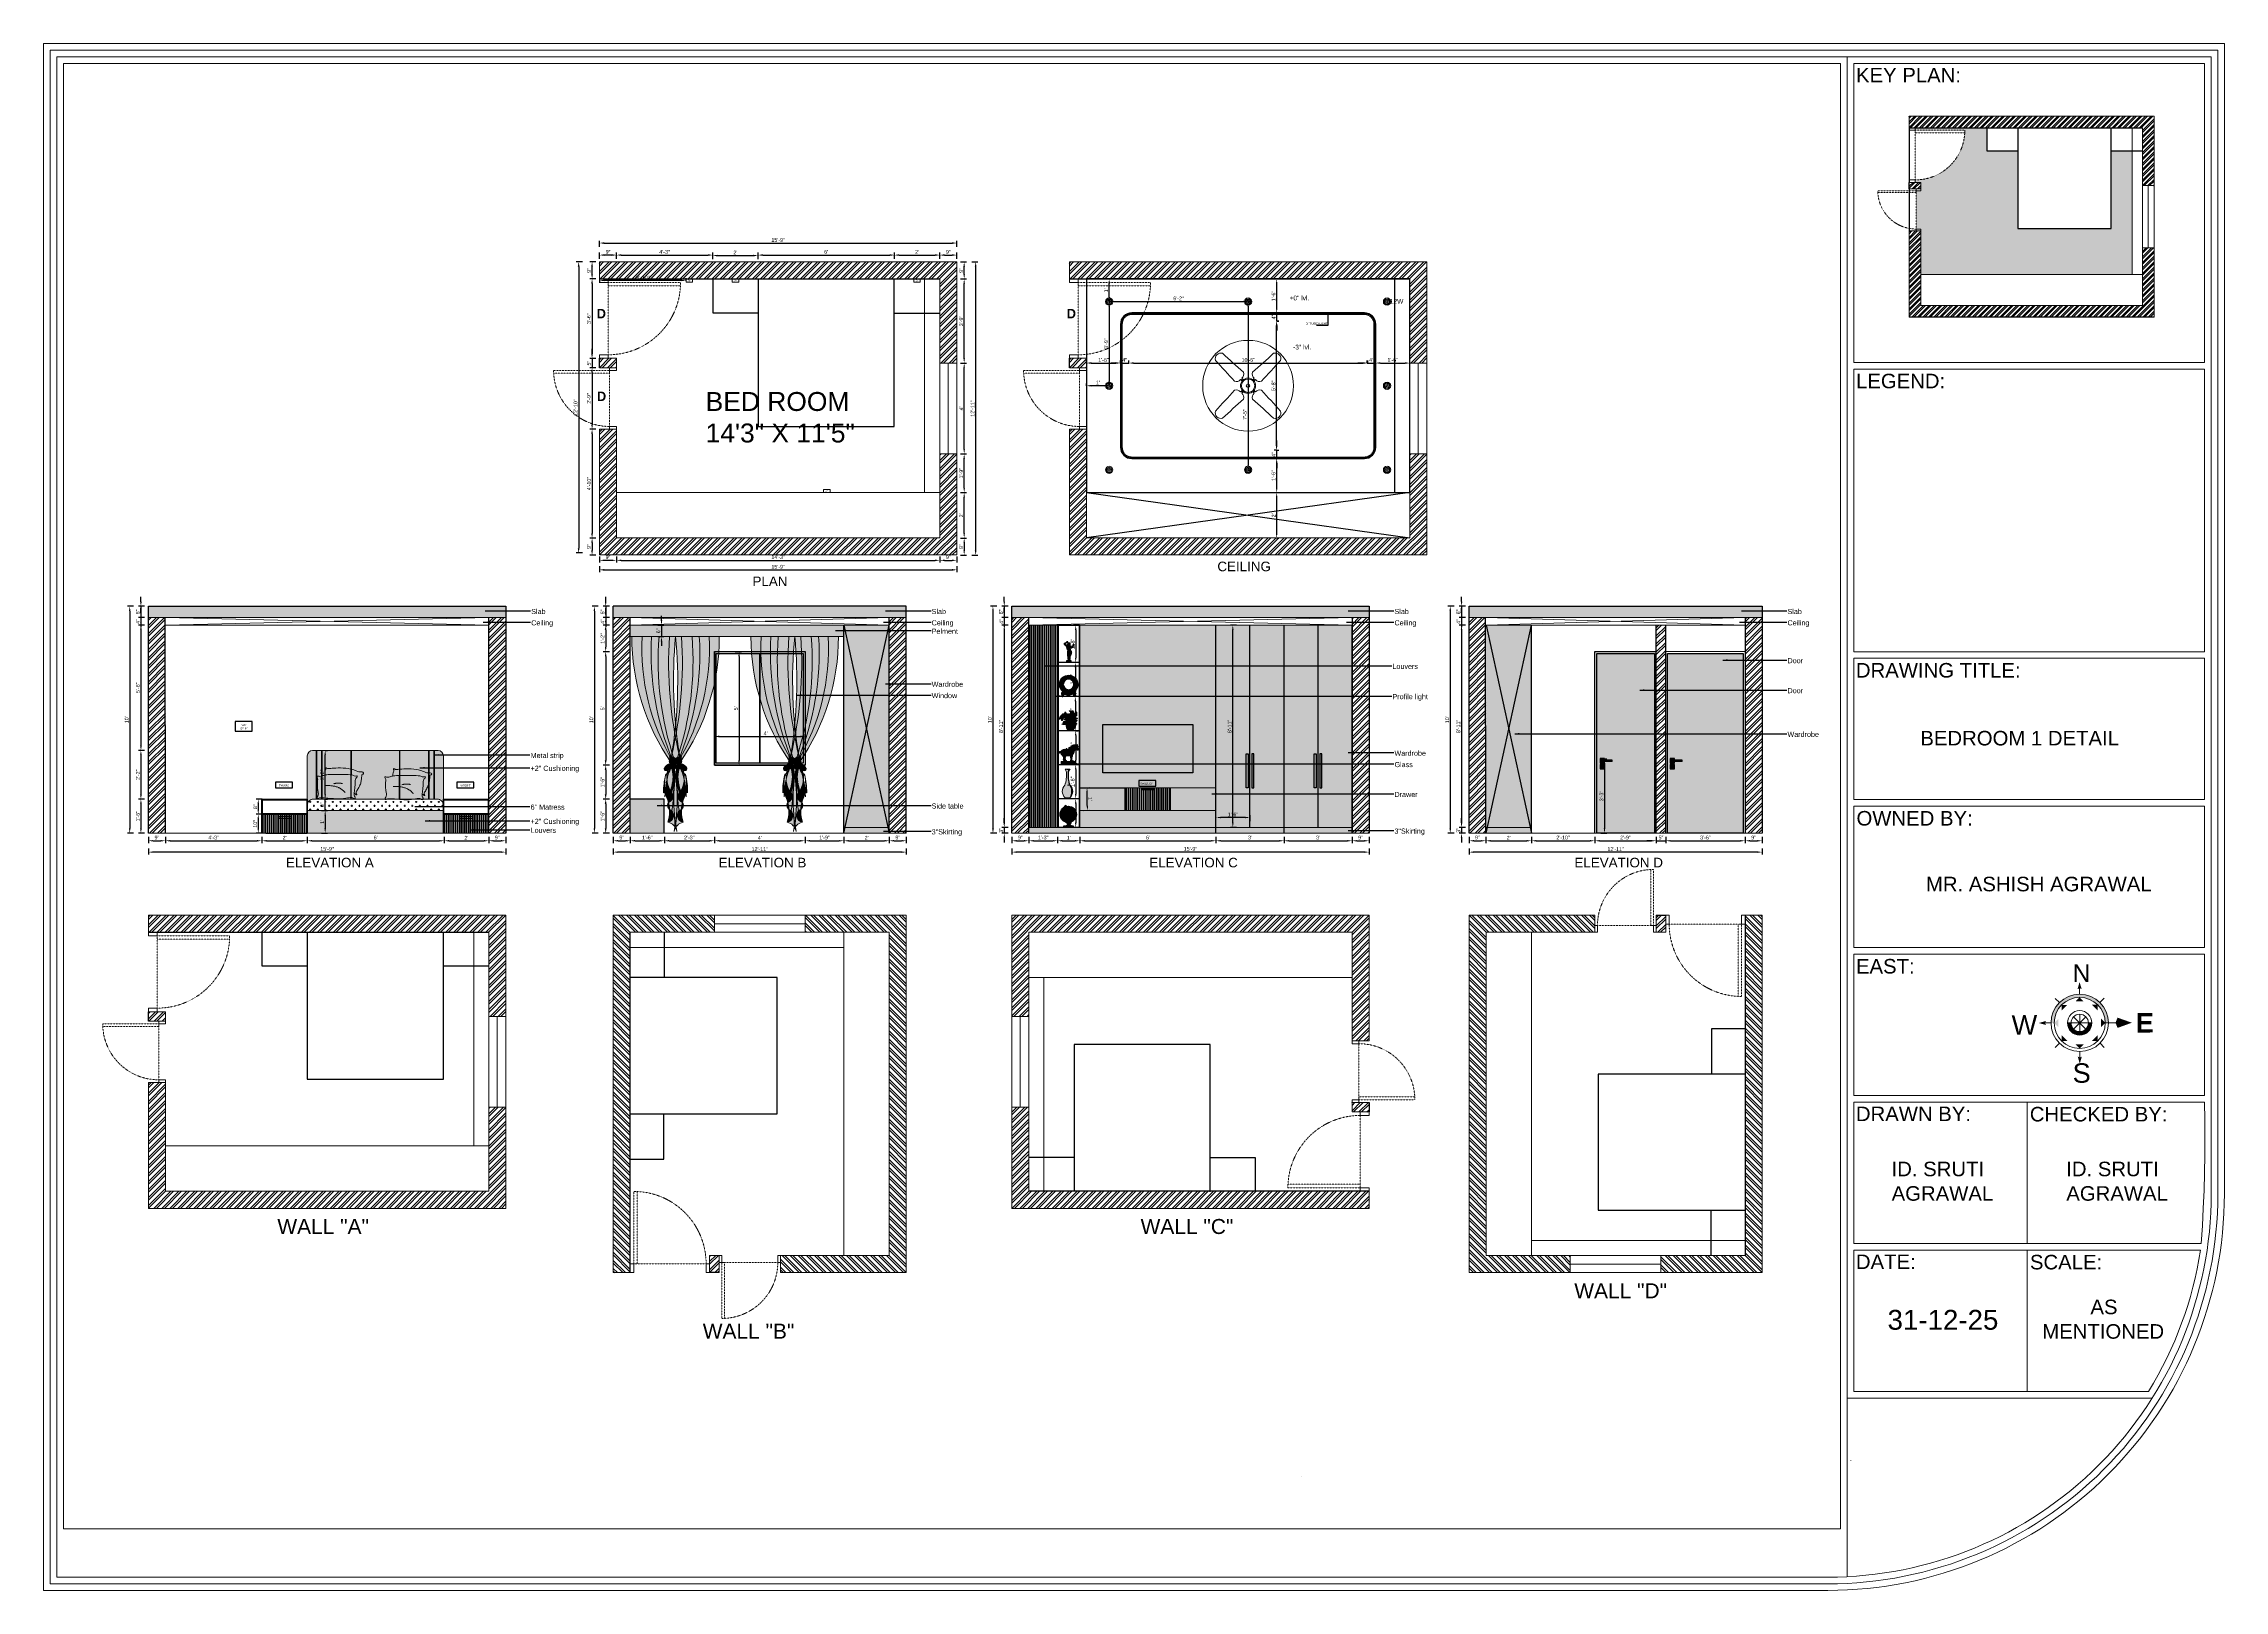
# Model space of a CAD drawing. Header units: inches. Extents: x 213 to 17763, y -4830 to 1802.
# Drawn here: x 4070 to 5223, y 596 to 1414 of the extents above; entities that cross this region are included whole.
import ezdxf

# ---------------------------------------------------------------- set-up
doc = ezdxf.new("R2010")
doc.units = ezdxf.units.IN
doc.header["$MEASUREMENT"] = 0
for name, pattern in [('ACAD_ISO02W100', [15, 12, -3]), ('AUDIT_D_060311083008-3', [0]), ('DASHED2', [0.375, 0.25, -0.125]), ('HIDDEN', [0.375, 0.25, -0.125])]:
    doc.linetypes.add(name, pattern=pattern)
for name, color, linetype in [('.', 30, 'Continuous'), ('6.text', 6, 'Continuous'), ('A-DOOR', 251, 'AUDIT_D_060311083008-3'), ('A-Door-Frame', 1, 'Continuous'), ('A-Door-Swing', 8, 'HIDDEN'), ('COLUMN', 1, 'Continuous'), ('Edges', 7, 'Continuous'), ('PDF2_0', 7, 'Continuous'), ('PDF2_MK. FURNITURE', 7, 'Continuous'), ('PDF2_MK. HATCH', 7, 'Continuous'), ('PDF2_Text', 1, 'Continuous'), ('PDF3_Text', 1, 'Continuous')]:
    doc.layers.add(name, color=color, linetype=linetype)
doc.layers.add('PDF2_MK. KITCHEN ESSENTAILS', color=7, linetype='Continuous', true_color=0x767676)
doc.layers.add('PDF3_0', color=7, linetype='Continuous', true_color=0x929498)
doc.layers.add('ROD', color=7, linetype='Continuous', lineweight=9)
doc.styles.add('_mm text style', font='arial.ttf')
doc.styles.add('Annotative', font='arial.ttf')
doc.styles.add('Arial', font='arial.ttf', dxfattribs={"height": 10})
doc.styles.add('PDF Arial', font='arial.ttf')
doc.styles.get("Standard").update_dxf_attribs({"font": 'arial.ttf'})
doc.dimstyles.new('DETAIL DIM', dxfattribs={"dimtxt": 2, "dimasz": 2, "dimexe": 2, "dimexo": 2, "dimgap": 0, "dimtad": 0, "dimdec": 0, "dimzin": 0, "dimdsep": 46, "dimlunit": 4, "dimtxsty": 'Arial', "dimcen": 2, "dimse1": 1, "dimse2": 1, "dimclrt": 1, "dimadec": 0, "dimazin": 0, "dimtfac": 1, "dimtdec": 0, "dimtofl": 0, "dimtmove": 0, "dimatfit": 3, "dimfxl": 2, "dimfrac": 2, "dimtolj": 1, "dimtzin": 0, "dimarcsym": 1})
doc.dimstyles.new('ISO-25', dxfattribs={"dimtxt": 4.5, "dimasz": 2.5, "dimexe": 1.25, "dimexo": 0.625, "dimtad": 1, "dimdec": 0, "dimlunit": 4, "dimtxsty": 'Standard', "dimcen": 2.5, "dimadec": 0, "dimazin": 0, "dimtfac": 1, "dimtdec": 0, "dimtmove": 0, "dimatfit": 3, "dimfxl": 1, "dimarcsym": 0})
pattern_1 = [(45, (1868.1363, 855.4198), (-2.1213203, 2.1213203), []), (45, (1869.5505, 855.4198), (-2.1213203, 2.1213203), [])]
pattern_2 = [(45, (1186.1638, 504.7093), (-2.1213203, 2.1213203), []), (45, (1187.578, 504.7093), (-2.1213203, 2.1213203), [])]
pattern_3 = [(45, (1168.788, 504.7093), (-2.1213203, 2.1213203), []), (45, (1170.2023, 504.7093), (-2.1213203, 2.1213203), [])]
pattern_4 = [(45, (1157.6054, 504.7093), (-2.1213203, 2.1213203), []), (45, (1159.0196, 504.7093), (-2.1213203, 2.1213203), [])]
pattern_5 = [(45, (2116.7524, 855.4198), (-2.1213203, 2.1213203), []), (45, (2118.1666, 855.4198), (-2.1213203, 2.1213203), [])]

# ---------------------------------------------------------------- blocks, each defined once
blk = doc.blocks.new('*U34')
at = {"layer": 'A-Door-Frame', "lineweight": 5}
for p, q in [((0, -100), (0, 0)), ((900, -100), (900, 0))]:
    blk.add_line(p, q, dxfattribs=at)
for points in [[(0, -100), (40, -100), (40, 0), (0, 0)], [(900, -100), (860, -100), (860, 0), (900, 0)]]:
    blk.add_lwpolyline(points, dxfattribs=at)
at = {"layer": 'A-Door-Swing', "linetype": 'DASHED2', "lineweight": 5}
blk.add_line((47, 0), (867, 0), dxfattribs=at)
blk.add_lwpolyline([(40, 0), (40, 820), (80, 820), (80, 0)], close=True, dxfattribs=at)
blk.add_arc((40, 0), 820, 360, 90, dxfattribs=at)
blk = doc.blocks.new('uygfdx')
at = {"layer": '.'}
h = blk.add_hatch(color=7, dxfattribs=at)
h.dxf.hatch_style = 1
h.paths.add_polyline_path([(3621, 520.4), (3620, 520.4), (3620, 502.4), (3621, 502.4)])
for p, q in [((3620, 520.4), (3620, 502.4)), ((3621, 520.4), (3620, 520.4)), ((3621, 502.4), (3621, 520.4)), ((3620, 502.4), (3621, 502.4))]:
    blk.add_line(p, q)
blk = doc.blocks.new('25')
for radius in [70.1, 60.1]:
    blk.add_circle((6558, 11312), radius)
blk.add_arc((6558, 11312), 104, 294.7324, 245.1969)
for points in [[(6558, 11217), (6491, 11220), (6483, 11220), (6479, 11200), (6489, 11190), (6481, 11183), (6477, 11185), (6477, 11178), (6493, 11175), (6497, 11180), (6503, 11193), (6503, 11197), (6538, 11192), (6558, 11189)], [(6558, 11217), (6626, 11220), (6634, 11220), (6638, 11200), (6628, 11190), (6636, 11183), (6639, 11185), (6639, 11178), (6624, 11175), (6619, 11180), (6614, 11193), (6614, 11197), (6579, 11192), (6558, 11189)]]:
    blk.add_spline(points, degree=3)
blk = doc.blocks.new('drtyh')
at = {"true_color": 0xf8b530, "transparency": 33554687}
h = blk.add_hatch(color=40, dxfattribs=at)
h.dxf.hatch_style = 1
h.paths.add_polyline_path([(16303.2, 10427.7, 1), (16296.7, 10427.7, 1)], flags=16)
h.paths.add_polyline_path([(16302.8, 10427.7, -1), (16297.2, 10427.7, -1)], flags=0)
edge = h.paths.add_edge_path()
edge.add_spline(control_points=[(16300, 10422), (16299.7, 10422), (16298.9, 10422), (16297.3, 10422.9), (16297.4, 10422), (16297.2, 10421.6), (16296.9, 10421.2), (16296.2, 10421.2), (16296.1, 10421.9), (16296.5, 10421.6), (16297, 10422.1), (16296, 10422.4), (16296.2, 10423.5), (16297.8, 10423.3), (16299, 10423.3), (16300, 10423.3)], knot_values=[0, 0, 0, 0, 20.787751, 56.042945, 60.299426, 74.926701, 80.949267, 96.827316, 103.212101, 107.035659, 117.124289, 131.176918, 152.186735, 159.997944, 227.551543, 227.551543, 227.551543, 227.551543], degree=3, periodic=0)
edge.add_spline(control_points=[(16300, 10423.3), (16301, 10423.3), (16302.2, 10423.3), (16303.7, 10423.5), (16304, 10422.4), (16303, 10422.1), (16303.5, 10421.6), (16303.8, 10421.9), (16303.8, 10421.2), (16303.1, 10421.2), (16302.8, 10421.6), (16302.5, 10422), (16302.6, 10422.9), (16301.1, 10422), (16300.3, 10422), (16300, 10422)], knot_values=[0, 0, 0, 0, 67.553599, 75.364808, 96.374625, 110.427254, 120.515884, 124.339442, 130.724227, 146.602276, 152.624842, 167.252117, 171.508597, 206.763792, 227.551543, 227.551543, 227.551543, 227.551543], degree=3, periodic=0)
edge.add_arc((16300, 10427.7), 4.83, 294.7357, 605.1958)
at = {"transparency": 33554687}
h = blk.add_hatch(color=7, dxfattribs=at)
h.dxf.hatch_style = 1
edge = h.paths.add_edge_path()
edge.add_spline(control_points=[(16300, 10422), (16300.3, 10422), (16301.1, 10422), (16302.6, 10422.9), (16302.5, 10422), (16302.8, 10421.6), (16303.1, 10421.2), (16303.8, 10421.2), (16303.8, 10421.9), (16303.5, 10421.6), (16303, 10422.1), (16304, 10422.4), (16303.7, 10423.5), (16302.2, 10423.3), (16301, 10423.3), (16300, 10423.3)], knot_values=[0, 0, 0, 0, 20.787751, 56.042945, 60.299426, 74.926701, 80.949267, 96.827316, 103.212101, 107.035659, 117.124289, 131.176918, 152.186735, 159.997944, 227.551543, 227.551543, 227.551543, 227.551543], degree=3, periodic=0)
edge.add_spline(control_points=[(16300, 10423.3), (16299, 10423.3), (16297.8, 10423.3), (16296.2, 10423.5), (16296, 10422.4), (16297, 10422.1), (16296.5, 10421.6), (16296.1, 10421.9), (16296.2, 10421.2), (16296.9, 10421.2), (16297.2, 10421.6), (16297.4, 10422), (16297.3, 10422.9), (16298.9, 10422), (16299.7, 10422), (16300, 10422)], knot_values=[0, 0, 0, 0, 67.553599, 75.364808, 96.374625, 110.427254, 120.515884, 124.339442, 130.724227, 146.602276, 152.624842, 167.252117, 171.508597, 206.763792, 227.551543, 227.551543, 227.551543, 227.551543], degree=3, periodic=0)
at = {"xscale": 0.04668264049485527, "yscale": 0.04668264049485527, "zscale": 0.04668264049485527}
blk.add_blockref('25', (15993.8, 9899.6), dxfattribs=at)
blk = doc.blocks.new('dreyrtujh')
at = {"lineweight": 0, "true_color": 0xed1f24, "transparency": 33554687}
h = blk.add_hatch(color=240, dxfattribs=at)
h.dxf.hatch_style = 1
h.paths.add_polyline_path([(60744, 1064.1), (60743.9, 1064.2), (60743.9, 1064.2), (60743.5, 1064.2), (60743.2, 1064.1), (60743.1, 1063.9), (60743.1, 1063.8), (60743.4, 1063.6), (60743.6, 1063.6), (60743.9, 1063.7), (60744.1, 1063.8), (60744.4, 1064), (60744.5, 1064.1), (60744.1, 1064)])
h = blk.add_hatch(color=240, dxfattribs=at)
h.dxf.hatch_style = 1
h.paths.add_polyline_path([(60745.3, 1065.7), (60745.3, 1065.9), (60745.4, 1065.9), (60745.3, 1066), (60744.9, 1066), (60744.8, 1065.8), (60744.8, 1065.6), (60744.8, 1065.4), (60744.9, 1065.1), (60744.9, 1065), (60744.8, 1065.2), (60744.1, 1065.1), (60744, 1065.1), (60743.9, 1065), (60743.8, 1065), (60743.8, 1064.8), (60743.9, 1064.7), (60743.9, 1064.7), (60744, 1064.7), (60744.1, 1064.7), (60744.6, 1064.6), (60744.7, 1064.4), (60744.8, 1064.4), (60744.8, 1064.5), (60744.9, 1064.8), (60745.1, 1064.9), (60745.3, 1065), (60745.5, 1064.9), (60745.5, 1065), (60745.4, 1065.2), (60745.3, 1065.4)])
h = blk.add_hatch(color=240, dxfattribs=at)
h.dxf.hatch_style = 1
h.paths.add_polyline_path([(60744.1, 1064.7), (60744, 1064.7), (60743.9, 1064.7), (60743.8, 1064.5), (60743.8, 1064.3), (60743.9, 1064.2), (60744, 1064.1), (60744.1, 1064), (60744.5, 1064.1), (60744.4, 1064), (60744.3, 1063.9, 0.037131), (60744.3, 1063.4), (60744.3, 1063.3), (60744.3, 1063), (60744.5, 1062.9), (60744.7, 1063), (60744.9, 1063.1), (60745, 1063.2), (60745, 1063.6), (60745.1, 1063.8), (60745.1, 1064.1), (60745.2, 1064.2), (60745.3, 1064.3), (60745.3, 1064.3), (60745.1, 1064.3), (60744.8, 1064.3), (60744.8, 1064.4), (60744.7, 1064.4), (60744.6, 1064.6)])
h = blk.add_hatch(color=240, dxfattribs=at)
h.dxf.hatch_style = 1
h.paths.add_polyline_path([(60744.8, 1065.2), (60744.9, 1065), (60744.9, 1065.1), (60744.8, 1065.4), (60744.8, 1065.6), (60744.8, 1065.7), (60744.5, 1065.6), (60744.3, 1065.4), (60744.4, 1065.1)], flags=17)
at = {"lineweight": 0, "true_color": 0x139b48, "transparency": 33554687}
h = blk.add_hatch(color=114, dxfattribs=at)
h.dxf.hatch_style = 1
h.paths.add_polyline_path([(60748.7, 1064.3), (60749.1, 1065.5), (60749.4, 1065.7), (60749.9, 1065.8), (60750.4, 1066), (60750.6, 1066.1, 0.026953), (60750.3, 1066.4), (60750.3, 1066.3), (60750.3, 1066.2), (60750.3, 1066.2), (60750.2, 1066.2), (60750.2, 1066.3), (60750.1, 1066.4), (60749.9, 1066.4), (60749.8, 1066.3), (60749.7, 1066.3), (60749.7, 1066.2), (60749.6, 1066.2), (60749.5, 1066.2), (60749.2, 1066.1), (60748.9, 1066.1), (60748.9, 1066.1), (60749.1, 1066.1), (60749.2, 1066.2), (60749.4, 1066.5), (60749.5, 1066.6), (60749.5, 1066.7), (60749.5, 1066.7), (60749.4, 1066.8), (60749.3, 1066.8), (60749.3, 1066.9), (60749.2, 1067), (60749.2, 1067.1, 0.004351), (60749.1, 1067.1), (60749.1, 1067.1), (60749, 1067.1), (60748.9, 1066.8), (60748.8, 1066.7), (60748.8, 1066.5), (60748.8, 1066.6), (60748.8, 1066.9), (60748.7, 1067.1), (60748.7, 1067.2, 0.008526), (60748.5, 1067.2), (60748.5, 1067.1), (60748.6, 1066.9), (60748.5, 1066.7), (60748.6, 1066.4), (60748.8, 1066.1), (60748.8, 1066), (60748.7, 1065.8), (60748.7, 1065.7), (60748.7, 1065.4), (60748.8, 1065.1), (60748.7, 1064.9), (60748.6, 1064.7), (60748.5, 1064.6), (60748.5, 1064.7), (60748.5, 1064.9), (60748.5, 1065.3), (60748.4, 1065.5), (60748.4, 1065.9), (60748.2, 1066.1), (60748, 1066.1), (60747.8, 1066), (60747.8, 1066), (60747.7, 1066), (60747.5, 1065.8), (60747.5, 1065.6), (60747.4, 1065.4), (60747.3, 1064.8), (60747.3, 1064.5), (60747.4, 1064.3), (60747.4, 1064.3), (60746.9, 1064.2), (60746.8, 1064.2), (60746.7, 1064.3), (60746.5, 1064.3), (60746.2, 1064.2), (60746.1, 1064.2), (60745.8, 1064.3), (60745.7, 1064.3), (60745.7, 1064.2), (60745.9, 1064.1), (60746.1, 1064), (60746.4, 1064), (60746.7, 1064), (60747, 1064.1), (60747.1, 1064), (60746.7, 1063.9), (60746.5, 1063.8), (60746.1, 1063.7), (60745.9, 1063.6), (60745.7, 1063.4), (60745.9, 1063.4), (60746.1, 1063.3), (60746.2, 1063.2), (60746.7, 1063.1), (60746.8, 1063.1), (60747, 1063.1), (60747.3, 1063.1), (60747.1, 1062.9), (60746.8, 1062.5), (60746.7, 1061.8), (60746, 1061.4), (60745.2, 1061.2), (60744.6, 1061.2), (60745.1, 1061.1), (60745.4, 1061), (60746, 1061), (60746.3, 1061.1), (60746.7, 1061.3, 0.20268), (60747.6, 1061.3), (60747.6, 1061.4), (60747.6, 1061.8), (60747.6, 1062), (60747.5, 1062.3), (60747.5, 1062.5), (60747.6, 1062.8), (60747.7, 1063), (60748, 1063.1), (60748.1, 1063.2), (60748.3, 1063.2), (60748.3, 1063.1), (60748.3, 1062.9), (60748.3, 1062.7), (60748.3, 1062.5), (60748.3, 1062.1), (60748.3, 1062), (60748.3, 1061.8), (60748.2, 1061.6), (60748, 1061.3), (60747.7, 1061), (60747.5, 1060.9), (60747.9, 1061), (60748.1, 1061.3), (60748.5, 1061.4), (60748.5, 1061.4), (60748.4, 1061.6), (60748.4, 1062.4), (60748.5, 1062.5), (60748.7, 1062.7), (60748.8, 1062.9), (60748.8, 1062.8), (60749, 1062.9), (60749.2, 1062.8), (60749.5, 1062.7), (60749.7, 1062.4), (60749.8, 1062.4), (60750, 1062.3), (60750.4, 1062.3), (60750.7, 1062.3), (60751.2, 1062.5), (60751.4, 1062.6), (60751.5, 1062.8), (60751.5, 1062.9), (60751.9, 1063.1), (60751.8, 1063.1), (60751.1, 1063.1), (60750.7, 1063.2), (60750.9, 1063.3), (60751.2, 1063.4), (60751.3, 1063.7), (60751.8, 1063.9), (60751.9, 1063.9), (60751.9, 1064), (60751.8, 1064), (60751.4, 1064), (60751.3, 1064), (60751.1, 1064.1), (60750.8, 1064.2), (60750.2, 1064.6), (60749.4, 1064.6), (60749, 1064.5)])
h = blk.add_hatch(color=114, dxfattribs=at)
h.dxf.hatch_style = 1
h.paths.add_polyline_path([(60745.4, 1062.4), (60745.2, 1062), (60745.1, 1061.7), (60745.1, 1061.5), (60744.6, 1061.2), (60745.2, 1061.2), (60746, 1061.4), (60746.7, 1061.8), (60746.8, 1062.5), (60747.1, 1062.9), (60747.2, 1063), (60746.8, 1062.8), (60746.4, 1062.8), (60745.7, 1062.6)], flags=17)
at = {"lineweight": 0, "true_color": 0xed1f24, "transparency": 33554687}
h = blk.add_hatch(color=240, dxfattribs=at)
h.dxf.hatch_style = 1
h.paths.add_polyline_path([(60744.8, 1064.5), (60744.8, 1064.3), (60745.1, 1064.3), (60745.3, 1064.3), (60745.4, 1064.5), (60745.5, 1064.5), (60745.6, 1064.5), (60745.6, 1064.7), (60745.5, 1064.9), (60745.3, 1065), (60745.1, 1064.9), (60744.9, 1064.8)])
h = blk.add_hatch(color=240, dxfattribs=at)
h.dxf.hatch_style = 1
h.paths.add_polyline_path([(60745.3, 1064), (60745.4, 1064.2), (60745.4, 1064.3), (60745.4, 1064.4), (60745.3, 1064.3), (60745.3, 1064.3), (60745.2, 1064.2), (60745.1, 1064.1), (60745.1, 1063.8), (60745, 1063.6), (60745, 1063.2), (60744.9, 1063.1), (60745, 1063.2), (60745.2, 1063.4), (60745.2, 1063.6), (60745.3, 1063.8)])
h = blk.add_hatch(color=240, dxfattribs=at)
h.dxf.hatch_style = 1
h.paths.add_polyline_path([(60745.4, 1065.2), (60745.5, 1065), (60745.5, 1064.9), (60745.5, 1064.9), (60745.6, 1064.7), (60745.6, 1064.5), (60745.7, 1064.6), (60746.3, 1064.7), (60746.5, 1064.9), (60746.7, 1065.1), (60746.8, 1065.3), (60746.8, 1065.4), (60746.9, 1065.5), (60746.9, 1065.6), (60746.8, 1065.8), (60746.7, 1065.8), (60746.6, 1065.8), (60746.5, 1065.7), (60746.4, 1065.8), (60746.4, 1065.9), (60746.4, 1066), (60746.5, 1066.4), (60746.4, 1066.7), (60746.2, 1066.8), (60746, 1066.8), (60745.9, 1066.6), (60745.7, 1066.2), (60745.7, 1065.9), (60745.6, 1065.9), (60745.3, 1065.9), (60745.3, 1065.7), (60745.3, 1065.4)])
h = blk.add_hatch(color=240, dxfattribs=at)
h.dxf.hatch_style = 1
h.paths.add_polyline_path([(60745.4, 1064.3), (60745.4, 1064.2), (60745.3, 1064.1), (60745.6, 1064.1), (60745.7, 1064.3), (60745.8, 1064.4), (60745.9, 1064.6), (60745.7, 1064.6), (60745.5, 1064.5), (60745.4, 1064.5), (60745.4, 1064.4)])
at = {"lineweight": 0, "true_color": 0x139b48, "transparency": 33554687}
h = blk.add_hatch(color=114, dxfattribs=at)
h.dxf.hatch_style = 1
h.paths.add_polyline_path([(60746.9, 1065.6), (60746.9, 1065.5), (60746.8, 1065.4), (60746.8, 1065.3), (60746.7, 1065.1), (60746.7, 1065.1), (60746.7, 1064.6), (60746.8, 1064.4), (60747, 1064.2), (60747.4, 1064.3), (60747.4, 1064.3), (60747.3, 1064.5), (60747.3, 1064.8), (60747.4, 1065.4), (60747.3, 1065.7), (60747.1, 1066), (60746.8, 1066), (60746.4, 1066), (60746.4, 1066), (60746.4, 1065.9), (60746.4, 1065.8), (60746.5, 1065.7), (60746.6, 1065.8), (60746.7, 1065.8), (60746.8, 1065.8)])
at = {"lineweight": 0, "transparency": 33554687}
h = blk.add_hatch(color=143, dxfattribs=at)
h.dxf.hatch_style = 1
h.paths.add_polyline_path([(60750.6, 1061.1, -0.046943), (60750, 1060.6), (60750, 1060.6), (60750.1, 1060.3), (60750.1, 1060.3), (60750.1, 1060.3), (60749.4, 1060.5), (60749.1, 1060.8), (60748.9, 1060.9), (60748.6, 1061.1), (60748.5, 1061.4), (60748.1, 1061.3), (60747.9, 1061), (60747.5, 1060.9), (60747.6, 1061.3, -0.20268), (60746.7, 1061.3), (60746.7, 1061.2, 0.33585), (60747.8, 1058.2), (60749.4, 1058.2, 0.313194)])
at = {"lineweight": 0, "true_color": 0x139b48, "transparency": 33554687}
h = blk.add_hatch(color=114, dxfattribs=at)
h.dxf.hatch_style = 1
h.paths.add_polyline_path([(60748.3, 1062.1), (60748.3, 1062.5), (60748.3, 1062.7), (60748.3, 1062.9), (60748.3, 1063.1), (60748.3, 1063.2), (60748.1, 1063.2), (60748, 1063.1), (60747.7, 1063), (60747.6, 1062.8), (60747.5, 1062.5), (60747.5, 1062.3), (60747.6, 1062), (60747.6, 1061.8), (60747.6, 1061.4), (60747.5, 1060.9), (60747.7, 1061), (60748, 1061.3), (60748.2, 1061.6), (60748.3, 1061.8), (60748.3, 1062)])
at = {"lineweight": 0, "true_color": 0xed1f24, "transparency": 33554687}
h = blk.add_hatch(color=240, dxfattribs=at)
h.dxf.hatch_style = 1
h.paths.add_polyline_path([(60748.4, 1067.1), (60748.6, 1067), (60748.5, 1067.1), (60748.5, 1067.3), (60748.5, 1067.3), (60748.5, 1067.4), (60748.3, 1067.4), (60748.1, 1067.4), (60748, 1067.3), (60748.2, 1067.2), (60748.3, 1067.2)])
at = {"lineweight": 0, "true_color": 0x139b48, "transparency": 33554687}
h = blk.add_hatch(color=114, dxfattribs=at)
h.dxf.hatch_style = 1
h.paths.add_polyline_path([(60749, 1062.3), (60748.9, 1062.6), (60748.8, 1062.8), (60748.8, 1062.8), (60748.7, 1062.7), (60748.5, 1062.5), (60748.4, 1062.4), (60748.4, 1061.6), (60748.5, 1061.4), (60748.6, 1061.1), (60748.9, 1060.9), (60749.1, 1060.8), (60749.4, 1060.5), (60750.1, 1060.3), (60749.9, 1060.8), (60749.4, 1061.3), (60749.3, 1061.7)])
at = {"lineweight": 0, "true_color": 0xed1f24, "transparency": 33554687}
h = blk.add_hatch(color=240, dxfattribs=at)
h.dxf.hatch_style = 1
h.paths.add_polyline_path([(60748.8, 1067.4), (60748.7, 1067.3), (60748.7, 1067.2, 0.006113), (60748.7, 1067.2), (60748.7, 1067.1), (60748.8, 1066.9), (60748.8, 1066.6), (60748.8, 1066.5), (60748.8, 1066.7), (60748.9, 1066.8), (60749, 1067.1), (60749.1, 1067.1), (60749.1, 1067.1), (60749.2, 1067.1), (60749.1, 1067.4), (60749.1, 1067.5), (60749, 1067.5), (60748.9, 1067.5)])
at = {"lineweight": 0, "true_color": 0x139b48, "transparency": 33554687}
h = blk.add_hatch(color=114, dxfattribs=at)
h.dxf.hatch_style = 1
h.paths.add_polyline_path([(60751, 1064.9), (60751.5, 1065.2), (60751.6, 1065.5), (60751.6, 1065.8), (60751.6, 1066.1), (60751.6, 1066.6), (60751.5, 1066.7), (60751.3, 1066.8), (60751.3, 1066.9), (60751.2, 1067), (60751.2, 1066.9), (60751.1, 1066.8), (60750.9, 1066.5), (60750.7, 1066.2), (60750.4, 1066), (60749.9, 1065.8), (60749.4, 1065.7), (60749.1, 1065.5), (60748.7, 1064.3), (60749, 1064.5), (60749.4, 1064.6), (60750.2, 1064.6), (60750.4, 1064.5)], flags=17)
h = blk.add_hatch(color=114, dxfattribs=at)
h.dxf.hatch_style = 1
h.paths.add_polyline_path([(60749.3, 1061.7), (60749.4, 1061.3), (60749.9, 1060.8), (60750, 1060.6, 0.004102), (60750, 1060.6), (60749.9, 1060.8), (60749.8, 1061.3), (60749.7, 1061.7), (60749.7, 1062.4), (60749.5, 1062.7), (60749.2, 1062.8), (60749, 1062.9), (60748.8, 1062.8), (60748.9, 1062.6), (60749, 1062.3)])
at = {"lineweight": 0, "true_color": 0xed1f24, "transparency": 33554687}
h = blk.add_hatch(color=240, dxfattribs=at)
h.dxf.hatch_style = 1
h.paths.add_polyline_path([(60749.7, 1067.3), (60749.6, 1067.3), (60749.2, 1067.3), (60749.2, 1067.1), (60749.3, 1067.1), (60749.5, 1067.2), (60749.5, 1067.1), (60749.5, 1067), (60749.5, 1066.6), (60749.4, 1066.5), (60749.2, 1066.2), (60749.1, 1066.1), (60748.9, 1066.1), (60748.9, 1066.1), (60749.2, 1066.1), (60749.5, 1066.2), (60749.6, 1066.2), (60749.7, 1066.2), (60749.7, 1066.3), (60749.8, 1066.3), (60749.9, 1066.4), (60750.1, 1066.4), (60750.2, 1066.3), (60750.2, 1066.2), (60750.3, 1066.2), (60750.3, 1066.2), (60750.3, 1066.3), (60750.3, 1066.4, 0.030436), (60750, 1066.7), (60750.2, 1066.7), (60750.1, 1066.9), (60750.1, 1067), (60750.1, 1067), (60749.7, 1067), (60749.7, 1067.1), (60749.7, 1067.2)])
h = blk.add_hatch(color=240, dxfattribs=at)
h.dxf.hatch_style = 1
h.paths.add_polyline_path([(60749.3, 1067.1), (60749.1, 1067.1), (60749.1, 1067.1, -0.004351), (60749.2, 1067.1), (60749.2, 1067), (60749.3, 1066.9), (60749.3, 1066.8), (60749.4, 1066.8), (60749.5, 1066.7), (60749.5, 1066.7), (60749.5, 1067), (60749.5, 1067.1), (60749.5, 1067.2)], flags=17)
at = {"lineweight": 0, "true_color": 0x139b48, "transparency": 33554687}
h = blk.add_hatch(color=114, dxfattribs=at)
h.dxf.hatch_style = 1
h.paths.add_polyline_path([(60749.7, 1061.7), (60749.8, 1061.3), (60749.9, 1060.8), (60750, 1060.6, 0.062297), (60750.7, 1061.2), (60750.8, 1061.1), (60751.2, 1061.2), (60751.6, 1061.2), (60751.6, 1061.3), (60751.3, 1061.5), (60751.2, 1061.7), (60751.1, 1062), (60750.9, 1062.3), (60750.8, 1062.4), (60750.7, 1062.3), (60750.4, 1062.3), (60749.9, 1062.3), (60749.7, 1062.3)])
at = {"lineweight": 0}
for p, q in [((60743.1, 1063.9), (60743.2, 1064.1)), ((60743.1, 1063.8), (60743.1, 1063.9)), ((60743.4, 1063.6), (60743.1, 1063.8)), ((60743.2, 1064.1), (60743.5, 1064.2)), ((60743.6, 1063.6), (60743.4, 1063.6)), ((60743.5, 1064.2), (60743.9, 1064.2)), ((60743.9, 1063.7), (60743.6, 1063.6)), ((60743.8, 1064.8), (60743.8, 1065)), ((60743.8, 1065), (60743.9, 1065)), ((60743.9, 1064.7), (60743.8, 1064.8)), ((60743.8, 1064.5), (60743.9, 1064.7)), ((60743.8, 1064.3), (60743.8, 1064.5)), ((60743.9, 1064.2), (60743.8, 1064.3)), ((60743.9, 1065), (60744, 1065.1)), ((60743.9, 1064.7), (60744, 1064.7)), ((60744, 1064.1), (60743.9, 1064.2)), ((60744.1, 1063.8), (60743.9, 1063.7)), ((60744, 1065.1), (60744.1, 1065.1)), ((60744, 1064.7), (60744.1, 1064.7)), ((60744.1, 1064), (60744, 1064.1)), ((60744.1, 1065.1), (60744.8, 1065.2)), ((60744.1, 1064.7), (60744.6, 1064.6)), ((60744.6, 1064.1), (60744.1, 1064)), ((60744.4, 1064), (60744.1, 1063.8)), ((60744.3, 1065.4), (60744.5, 1065.6)), ((60744.4, 1065.1), (60744.3, 1065.4)), ((60744.4, 1063.5), (60744.3, 1063.3)), ((60744.3, 1063.3), (60744.3, 1063)), ((60744.3, 1063), (60744.5, 1062.9)), ((60744.5, 1064.1), (60744.4, 1064)), ((60744.6, 1063.8), (60744.4, 1063.5)), ((60744.5, 1065.6), (60744.8, 1065.7)), ((60744.5, 1062.9), (60744.8, 1063)), ((60744.6, 1064.6), (60744.7, 1064.4)), ((60744.7, 1064.1), (60744.6, 1064.1)), ((60744.7, 1064), (60744.6, 1063.8)), ((60744.6, 1061.1), (60745.1, 1061.5)), ((60744.6, 1061.2), (60745.2, 1061.2)), ((60744.6, 1061.2), (60745.1, 1061.1)), ((60744.7, 1064.4), (60744.8, 1064.4)), ((60744.8, 1064.1), (60744.7, 1064.1)), ((60744.7, 1062.9), (60745, 1063.2)), ((60744.9, 1066), (60744.8, 1065.8)), ((60744.8, 1065.8), (60744.8, 1065.6)), ((60744.8, 1065.6), (60744.8, 1065.4)), ((60744.8, 1065.4), (60744.9, 1065.1)), ((60744.8, 1065.2), (60745, 1064.9)), ((60744.9, 1064.8), (60744.8, 1064.5)), ((60744.8, 1064.5), (60744.8, 1064.3)), ((60744.8, 1064.3), (60745.1, 1064.3)), ((60744.9, 1064.2), (60744.8, 1064.1)), ((60744.8, 1063), (60745, 1063.2)), ((60745.3, 1066), (60744.9, 1066)), ((60744.9, 1065.1), (60744.9, 1065)), ((60745.1, 1064.9), (60744.9, 1064.8)), ((60745, 1063.6), (60745.1, 1063.8)), ((60745, 1063.2), (60745, 1063.6)), ((60745, 1063.2), (60745.2, 1063.4)), ((60745.3, 1065), (60745.1, 1064.9)), ((60745.1, 1064.3), (60745.3, 1064.3)), ((60745.1, 1064.1), (60745.2, 1064.2)), ((60745.1, 1063.8), (60745.1, 1064.1)), ((60745.1, 1061.7), (60745.2, 1062)), ((60745.1, 1061.5), (60745.1, 1061.7)), ((60745.1, 1061.1), (60745.4, 1061)), ((60745.2, 1064.2), (60745.3, 1064.3)), ((60745.2, 1063.6), (60745.3, 1063.8)), ((60745.2, 1063.4), (60745.2, 1063.6)), ((60745.2, 1062), (60745.4, 1062.4)), ((60745.2, 1061.2), (60746, 1061.4)), ((60745.4, 1065.9), (60745.3, 1066)), ((60745.6, 1065.9), (60745.3, 1065.9)), ((60745.3, 1065.9), (60745.3, 1065.7)), ((60745.3, 1065.7), (60745.3, 1065.4)), ((60745.3, 1065.4), (60745.4, 1065.2)), ((60745.5, 1064.9), (60745.3, 1065)), ((60745.3, 1064.3), (60745.4, 1064.5)), ((60745.3, 1064.3), (60745.3, 1064.3)), ((60745.3, 1064), (60745.4, 1064.2)), ((60745.3, 1064.1), (60745.6, 1064.1)), ((60745.3, 1063.8), (60745.3, 1064)), ((60745.4, 1065.2), (60745.5, 1065)), ((60745.4, 1064.5), (60745.5, 1064.6)), ((60745.4, 1064.3), (60745.4, 1064.5)), ((60745.4, 1064.5), (60745.4, 1064.5)), ((60745.4, 1064.2), (60745.4, 1064.3)), ((60745.4, 1062.4), (60745.7, 1062.6)), ((60745.4, 1061), (60746, 1061)), ((60745.5, 1065), (60745.5, 1064.9)), ((60745.6, 1064.7), (60745.5, 1064.9)), ((60745.5, 1064.5), (60745.7, 1064.6)), ((60745.5, 1064.1), (60745.6, 1064.2)), ((60745.8, 1065.9), (60745.6, 1065.9)), ((60745.7, 1064.9), (60745.6, 1064.8)), ((60745.6, 1064.5), (60745.6, 1064.7)), ((60745.6, 1064.4), (60745.7, 1064.5)), ((60745.6, 1064.2), (60745.6, 1064.4)), ((60745.6, 1064.1), (60745.7, 1064.3)), ((60745.6, 1063.4), (60745.9, 1063.4)), ((60745.7, 1066.2), (60745.9, 1066.6)), ((60745.7, 1065.9), (60745.7, 1066.2)), ((60745.9, 1065), (60745.7, 1064.9)), ((60745.7, 1064.8), (60746, 1064.8)), ((60745.7, 1064.6), (60746.3, 1064.7)), ((60745.7, 1064.5), (60745.9, 1064.5)), ((60745.7, 1064.3), (60745.8, 1064.4)), ((60745.7, 1064.2), (60745.9, 1064.1)), ((60745.7, 1063.4), (60745.9, 1063.6)), ((60745.7, 1063.4), (60746.3, 1063.5)), ((60745.7, 1062.6), (60746.4, 1062.8)), ((60745.9, 1065.8), (60745.8, 1065.9)), ((60746.2, 1065.3), (60745.8, 1065.1)), ((60745.8, 1064.4), (60745.9, 1064.6)), ((60745.8, 1064.3), (60746.1, 1064.2)), ((60745.9, 1066.6), (60746, 1066.8)), ((60745.9, 1065.6), (60745.9, 1065.8)), ((60745.9, 1065.3), (60745.9, 1065.6)), ((60745.9, 1065.3), (60745.9, 1065)), ((60745.9, 1064.1), (60746.1, 1064)), ((60745.9, 1063.6), (60746.1, 1063.7)), ((60745.9, 1063.4), (60746.1, 1063.3)), ((60746, 1066.8), (60746.2, 1066.8)), ((60746.2, 1065.7), (60746, 1065.5)), ((60746, 1064.8), (60746.4, 1065)), ((60746, 1061.4), (60746.7, 1061.8)), ((60746, 1061), (60746.3, 1061.1)), ((60746.1, 1064.2), (60746.2, 1064.2)), ((60746.1, 1064), (60746.4, 1064)), ((60746.1, 1063.7), (60746.5, 1063.8)), ((60746.1, 1063.3), (60746.2, 1063.2)), ((60746.2, 1066.8), (60746.4, 1066.7)), ((60746.4, 1066), (60746.2, 1065.7)), ((60746.3, 1065.4), (60746.2, 1065.3)), ((60746.2, 1064.2), (60746.5, 1064.3)), ((60746.2, 1063.2), (60746.7, 1063.1)), ((60746.4, 1065.7), (60746.3, 1065.5)), ((60746.3, 1065.5), (60746.3, 1065.4)), ((60746.3, 1064.7), (60746.5, 1064.9)), ((60746.3, 1063.5), (60746.7, 1063.6)), ((60746.3, 1061.1), (60746.7, 1061.3)), ((60746.4, 1066.7), (60746.5, 1066.4)), ((60746.5, 1066.4), (60746.4, 1066)), ((60746.8, 1066), (60746.4, 1066)), ((60746.4, 1065.8), (60746.4, 1065.9)), ((60746.6, 1065.8), (60746.4, 1065.7)), ((60746.5, 1065.7), (60746.4, 1065.8)), ((60746.4, 1065), (60746.6, 1065.3)), ((60746.4, 1064), (60746.7, 1064)), ((60746.4, 1062.8), (60746.8, 1062.8)), ((60746.5, 1064.9), (60746.7, 1065.1)), ((60746.5, 1064.3), (60746.7, 1064.3)), ((60746.5, 1063.8), (60746.7, 1063.9)), ((60746.7, 1065.8), (60746.6, 1065.8)), ((60746.6, 1065.3), (60746.9, 1065.5)), ((60746.7, 1064.6), (60746.6, 1065.1)), ((60746.8, 1065.8), (60746.7, 1065.8)), ((60746.7, 1065.1), (60746.8, 1065.3)), ((60746.8, 1064.4), (60746.7, 1064.6)), ((60746.7, 1064.3), (60746.8, 1064.2)), ((60746.7, 1064), (60747, 1064.1)), ((60746.7, 1063.9), (60747.1, 1064.1)), ((60746.7, 1063.6), (60747.1, 1063.5)), ((60746.7, 1063.1), (60746.8, 1063.1)), ((60746.7, 1061.8), (60746.8, 1062.5)), ((60746.7, 1062.3), (60746.7, 1062.3)), ((60746.7, 1061.3), (60747.1, 1061.6)), ((60747.1, 1066), (60746.8, 1066)), ((60746.9, 1065.6), (60746.8, 1065.8)), ((60746.8, 1065.4), (60746.9, 1065.5)), ((60746.8, 1065.3), (60746.8, 1065.4)), ((60747, 1065.2), (60746.8, 1065.4)), ((60747, 1064.2), (60746.8, 1064.4)), ((60746.8, 1064.2), (60746.9, 1064.2)), ((60746.8, 1063.1), (60747, 1063.1)), ((60746.8, 1062.8), (60747.2, 1063)), ((60746.8, 1062.5), (60747.1, 1062.9)), ((60746.9, 1065.5), (60746.9, 1065.6)), ((60746.9, 1064.2), (60747.4, 1064.3)), ((60746.9, 1062.9), (60747, 1062.9)), ((60747.1, 1064.8), (60747, 1065.2)), ((60747, 1064.1), (60747.2, 1064)), ((60747, 1063.1), (60747.4, 1063.1)), ((60747.3, 1065.7), (60747.1, 1066)), ((60747.3, 1064.3), (60747.1, 1064.8)), ((60747.1, 1063.5), (60747.6, 1063.6)), ((60747.1, 1062.9), (60747.3, 1063.1)), ((60747.1, 1061.6), (60747.3, 1061.9)), ((60747.2, 1064), (60747.5, 1064)), ((60747.2, 1062.7), (60747.2, 1062.8)), ((60747.3, 1062.5), (60747.2, 1062.7)), ((60747.5, 1065.2), (60747.3, 1065.7)), ((60747.3, 1064.8), (60747.4, 1065.4)), ((60747.3, 1064.5), (60747.3, 1064.8)), ((60747.5, 1064.1), (60747.3, 1064.5)), ((60747.3, 1063.1), (60747.7, 1063.5)), ((60747.3, 1062.2), (60747.3, 1062.5)), ((60747.3, 1061.9), (60747.3, 1062.2)), ((60747.4, 1065.4), (60747.5, 1065.6)), ((60747.4, 1064.3), (60747.5, 1064.2)), ((60747.4, 1063.1), (60747.9, 1063.3)), ((60747.5, 1065.8), (60747.7, 1066)), ((60747.5, 1065.6), (60747.5, 1065.8)), ((60747.5, 1064.2), (60747.6, 1064.1)), ((60747.8, 1064), (60747.5, 1064.1)), ((60747.5, 1064), (60747.6, 1063.9)), ((60747.5, 1062.5), (60747.6, 1062.8)), ((60747.5, 1062.3), (60747.5, 1062.5)), ((60747.6, 1062), (60747.5, 1062.3)), ((60747.5, 1060.9), (60747.6, 1061.4)), ((60747.5, 1060.8), (60747.7, 1061)), ((60747.5, 1060.9), (60747.9, 1061)), ((60747.6, 1063.6), (60747.8, 1063.7)), ((60747.6, 1062.8), (60747.7, 1063)), ((60747.6, 1061.8), (60747.6, 1062)), ((60747.6, 1061.4), (60747.6, 1061.8)), ((60747.7, 1066), (60747.8, 1066)), ((60747.7, 1063.5), (60747.8, 1063.6)), ((60747.7, 1063), (60748, 1063.1)), ((60747.7, 1061), (60748, 1061.3)), ((60747.8, 1066), (60748, 1066.1)), ((60747.8, 1066), (60747.8, 1066)), ((60747.8, 1063.7), (60748, 1063.8)), ((60748, 1064.1), (60747.9, 1064)), ((60748, 1064), (60747.9, 1064)), ((60747.9, 1063.3), (60748.1, 1063.6)), ((60747.9, 1061), (60748.1, 1061.3)), ((60748.1, 1067.4), (60748, 1067.3)), ((60748, 1067.3), (60748.2, 1067.2)), ((60748, 1066.1), (60748.2, 1066.1)), ((60748, 1066), (60748.1, 1066)), ((60748.2, 1064.4), (60748, 1064.1)), ((60748.3, 1064.1), (60748, 1064)), ((60748, 1063.1), (60748.1, 1063.2)), ((60748, 1061.3), (60748.2, 1061.6)), ((60748.3, 1067.4), (60748.1, 1067.4)), ((60748.1, 1066), (60748.2, 1065.7)), ((60748.1, 1063.6), (60748.1, 1063.8)), ((60748.1, 1063.2), (60748.4, 1063.2)), ((60748.1, 1061.3), (60748.5, 1061.4)), ((60748.2, 1067.2), (60748.3, 1067.2)), ((60748.2, 1066.1), (60748.4, 1065.9)), ((60748.2, 1065.7), (60748.2, 1065.5)), ((60748.2, 1065.5), (60748.2, 1065.3)), ((60748.2, 1065.3), (60748.3, 1064.9)), ((60748.3, 1064.9), (60748.2, 1064.4)), ((60748.3, 1063.7), (60748.2, 1063.7)), ((60748.2, 1061.6), (60748.3, 1061.8)), ((60748.5, 1067.4), (60748.3, 1067.4)), ((60748.3, 1067.2), (60748.4, 1067.1)), ((60748.4, 1064.2), (60748.3, 1064.1)), ((60748.3, 1063.8), (60748.4, 1063.7)), ((60748.3, 1063.1), (60748.3, 1063.7)), ((60748.3, 1062.9), (60748.3, 1063.1)), ((60748.3, 1062.7), (60748.3, 1062.9)), ((60748.3, 1062.5), (60748.3, 1062.7)), ((60748.3, 1062.1), (60748.3, 1062.5)), ((60748.3, 1062), (60748.3, 1062.1)), ((60748.3, 1061.8), (60748.3, 1062)), ((60748.4, 1067.4), (60748.7, 1067.2)), ((60748.4, 1067.1), (60748.6, 1067)), ((60748.4, 1065.9), (60748.4, 1065.5)), ((60748.4, 1065.5), (60748.5, 1065.3)), ((60748.6, 1064.7), (60748.4, 1064.5)), ((60748.5, 1064.7), (60748.4, 1064.2)), ((60748.4, 1063.7), (60748.6, 1063.4)), ((60748.4, 1063.2), (60748.6, 1063)), ((60748.4, 1062.4), (60748.5, 1062.5)), ((60748.4, 1061.6), (60748.4, 1062.4)), ((60748.5, 1061.4), (60748.4, 1061.6)), ((60748.5, 1067.3), (60748.5, 1067.4)), ((60748.5, 1067.1), (60748.5, 1067.3)), ((60748.5, 1067.3), (60748.5, 1067.3)), ((60748.6, 1066.9), (60748.5, 1067.1)), ((60748.5, 1066.7), (60748.6, 1066.9)), ((60748.6, 1066.4), (60748.5, 1066.7)), ((60748.5, 1065.3), (60748.5, 1064.9)), ((60748.5, 1064.9), (60748.5, 1064.7)), ((60748.8, 1064.7), (60748.5, 1064.4)), ((60748.5, 1064.1), (60749, 1064.5)), ((60748.5, 1062.5), (60748.7, 1062.7)), ((60748.6, 1061.1), (60748.5, 1061.4)), ((60748.8, 1066.1), (60748.6, 1066.4)), ((60748.7, 1064.9), (60748.6, 1064.7)), ((60749, 1063.7), (60748.6, 1064)), ((60748.8, 1063.5), (60748.6, 1063.5)), ((60748.6, 1063.4), (60748.7, 1063.1)), ((60748.6, 1063), (60748.7, 1062.9)), ((60748.9, 1060.9), (60748.6, 1061.1)), ((60748.7, 1067.3), (60748.8, 1067.4)), ((60748.7, 1067.2), (60748.7, 1067.3)), ((60748.7, 1067.2), (60748.7, 1067.1)), ((60748.7, 1067.1), (60748.8, 1066.9)), ((60748.8, 1066), (60748.7, 1065.8)), ((60748.7, 1065.8), (60748.7, 1065.7)), ((60748.7, 1065.7), (60748.7, 1065.4)), ((60748.7, 1064.3), (60749.1, 1065.5)), ((60748.7, 1065.4), (60748.8, 1065.1)), ((60748.8, 1065.1), (60748.7, 1064.9)), ((60748.7, 1063.1), (60748.9, 1062.6)), ((60748.7, 1062.9), (60748.7, 1062.8)), ((60748.7, 1062.7), (60748.8, 1062.8)), ((60748.8, 1067.4), (60748.9, 1067.5)), ((60748.8, 1066.9), (60748.8, 1066.6)), ((60748.8, 1066.7), (60748.9, 1066.8)), ((60748.8, 1066.5), (60748.8, 1066.7)), ((60748.8, 1066.6), (60748.8, 1066.4)), ((60748.8, 1066.3), (60748.8, 1066.5)), ((60748.8, 1066.4), (60748.8, 1066.2)), ((60748.8, 1066.2), (60748.8, 1066)), ((60748.9, 1065), (60748.8, 1064.7)), ((60748.9, 1063.4), (60748.8, 1063.5)), ((60748.8, 1062.8), (60749, 1062.9)), ((60748.9, 1067.5), (60749, 1067.5)), ((60748.9, 1066.8), (60749, 1067.1)), ((60749, 1066.2), (60748.9, 1066.1)), ((60748.9, 1066.1), (60748.9, 1066)), ((60749.1, 1066.1), (60748.9, 1066.1)), ((60748.9, 1066.1), (60749.2, 1066.1)), ((60748.9, 1066), (60748.9, 1065.8)), ((60748.9, 1065.8), (60748.9, 1065.7)), ((60748.9, 1065.7), (60748.9, 1065.5)), ((60748.9, 1065.5), (60748.9, 1065.2)), ((60748.9, 1065.2), (60748.9, 1065)), ((60749.3, 1063.2), (60748.9, 1063.4)), ((60748.9, 1063.2), (60749.2, 1063.1)), ((60748.9, 1062.6), (60749, 1062.3)), ((60749.1, 1060.8), (60748.9, 1060.9)), ((60749, 1067.5), (60749.1, 1067.5)), ((60749, 1067.1), (60749.1, 1067.1)), ((60749, 1064.5), (60749.4, 1064.6)), ((60749.1, 1063.6), (60749, 1063.7)), ((60749, 1062.9), (60749.2, 1062.8)), ((60749, 1062.3), (60749.3, 1061.7)), ((60749.1, 1067.5), (60749.1, 1067.4)), ((60749.1, 1067.4), (60749.2, 1067.1)), ((60749.1, 1067.1), (60749.1, 1067.1)), ((60749.1, 1067.1), (60749.3, 1067.1)), ((60749.1, 1067.1), (60749.2, 1067)), ((60749.2, 1066.2), (60749.1, 1066.1)), ((60749.1, 1065.5), (60749.4, 1065.7)), ((60750.3, 1063.5), (60749.1, 1063.6)), ((60749.4, 1060.5), (60749.1, 1060.8)), ((60749.2, 1067.3), (60749.6, 1067.3)), ((60749.2, 1067), (60749.3, 1066.9)), ((60749.4, 1066.5), (60749.2, 1066.2)), ((60749.2, 1066.1), (60749.5, 1066.2)), ((60749.2, 1063.1), (60749.7, 1063)), ((60749.2, 1062.8), (60749.5, 1062.7)), ((60749.3, 1067.1), (60749.5, 1067.2)), ((60749.3, 1066.9), (60749.3, 1066.8)), ((60749.3, 1066.8), (60749.4, 1066.8)), ((60749.8, 1063.1), (60749.3, 1063.2)), ((60749.3, 1061.7), (60749.4, 1061.3)), ((60749.4, 1066.8), (60749.5, 1066.7)), ((60749.5, 1066.6), (60749.4, 1066.5)), ((60749.4, 1066.4), (60749.6, 1066.4)), ((60749.4, 1065.7), (60749.9, 1065.8)), ((60749.4, 1064.6), (60750.2, 1064.6)), ((60749.4, 1061.3), (60749.9, 1060.8)), ((60750.2, 1060.3), (60749.4, 1060.5)), ((60749.5, 1067.2), (60749.5, 1067.1)), ((60749.5, 1067.1), (60749.5, 1067)), ((60749.5, 1067), (60749.5, 1066.6)), ((60749.5, 1066.7), (60749.5, 1066.7)), ((60749.6, 1066.6), (60749.5, 1066.5)), ((60749.5, 1066.2), (60749.6, 1066.2)), ((60749.5, 1062.7), (60749.7, 1062.4)), ((60749.6, 1067.3), (60749.7, 1067.3)), ((60749.6, 1067), (60750.1, 1067)), ((60749.9, 1066.7), (60749.6, 1066.6)), ((60749.6, 1066.4), (60749.7, 1066.5)), ((60749.6, 1066.2), (60749.7, 1066.2)), ((60749.6, 1064.9), (60750.5, 1065.1)), ((60749.7, 1067.3), (60749.7, 1067.2)), ((60749.7, 1067.2), (60749.7, 1067.1)), ((60749.7, 1067.1), (60749.7, 1066.8)), ((60749.7, 1066.5), (60750, 1066.5)), ((60749.7, 1066.2), (60749.7, 1066.3)), ((60749.7, 1066.3), (60749.8, 1066.3)), ((60749.7, 1063), (60750.1, 1062.9)), ((60749.8, 1062.4), (60749.7, 1062.4)), ((60749.7, 1062.4), (60749.7, 1061.7)), ((60749.7, 1062.3), (60749.9, 1062.3)), ((60749.7, 1061.8), (60749.8, 1061.8)), ((60749.7, 1061.7), (60749.8, 1061.3)), ((60749.8, 1066.3), (60749.9, 1066.4)), ((60750.1, 1063.1), (60749.8, 1063.1)), ((60750.3, 1062.2), (60749.8, 1062.4)), ((60749.8, 1061.8), (60750, 1061.5)), ((60749.8, 1061.3), (60749.9, 1060.8)), ((60750.2, 1066.7), (60749.9, 1066.7)), ((60749.9, 1066.4), (60750.1, 1066.4)), ((60749.9, 1065.8), (60750.4, 1066)), ((60749.9, 1062.3), (60750.4, 1062.3)), ((60749.9, 1060.8), (60750.1, 1060.3)), ((60749.9, 1060.8), (60750, 1060.6)), ((60750, 1066.5), (60750.1, 1066.6)), ((60750, 1061.5), (60750.2, 1061.3)), ((60750, 1060.6), (60750.2, 1060.2)), ((60750.1, 1067), (60750.1, 1067)), ((60750.1, 1067), (60750.1, 1066.9)), ((60750.1, 1066.9), (60750.2, 1066.6)), ((60750.1, 1066.6), (60750.2, 1066.5)), ((60750.1, 1066.4), (60750.2, 1066.3)), ((60750.7, 1063.2), (60750.1, 1063.1)), ((60750.1, 1062.9), (60750.6, 1062.9)), ((60750.1, 1060.3), (60750.2, 1060.2)), ((60750.3, 1066.6), (60750.2, 1066.7)), ((60750.2, 1066.5), (60750.2, 1066.4)), ((60750.2, 1066.4), (60750.3, 1066.3)), ((60750.2, 1066.3), (60750.2, 1066.2)), ((60750.2, 1066.2), (60750.3, 1066.2)), ((60750.2, 1064.6), (60750.8, 1064.2)), ((60750.2, 1061.3), (60750.7, 1061.2)), ((60750.3, 1066.3), (60750.3, 1066.5)), ((60750.3, 1066.2), (60750.3, 1066.3)), ((60750.3, 1066.2), (60750.3, 1066.2)), ((60750.8, 1063.5), (60750.3, 1063.5)), ((60750.3, 1063.1), (60750.3, 1063.1)), ((60750.4, 1061.8), (60750.3, 1062.2)), ((60750.4, 1066), (60750.7, 1066.2)), ((60750.4, 1064.5), (60751, 1064.9)), ((60750.4, 1062.3), (60750.7, 1062.3)), ((60750.5, 1061.6), (60750.4, 1061.8)), ((60750.5, 1065.1), (60750.8, 1065.5)), ((60751.1, 1061.3), (60750.5, 1061.6)), ((60750.6, 1062.9), (60750.9, 1062.9)), ((60750.7, 1066.2), (60750.9, 1066.5)), ((60750.9, 1063.3), (60750.7, 1063.2)), ((60751.1, 1063.1), (60750.7, 1063.2)), ((60750.7, 1062.3), (60751.2, 1062.5)), ((60750.7, 1061.2), (60750.8, 1061.1)), ((60750.8, 1065.5), (60750.9, 1065.8)), ((60750.8, 1064.2), (60751.1, 1064.1)), ((60750.9, 1063.6), (60750.8, 1063.5)), ((60750.9, 1062.3), (60750.8, 1062.4)), ((60750.8, 1061.1), (60751.2, 1061.2)), ((60750.9, 1066.5), (60751.1, 1066.8)), ((60750.9, 1065.8), (60751.2, 1066.1)), ((60751.3, 1063.8), (60750.9, 1063.6)), ((60751.2, 1063.4), (60750.9, 1063.3)), ((60750.9, 1062.9), (60751.6, 1063.1)), ((60751.1, 1062), (60750.9, 1062.3)), ((60751, 1064.9), (60751.5, 1065.2)), ((60751.2, 1067.1), (60751.1, 1066.9)), ((60751.1, 1066.8), (60751.2, 1066.9)), ((60751.1, 1064.1), (60751.3, 1064)), ((60751.8, 1063.1), (60751.1, 1063.1)), ((60751.2, 1061.7), (60751.1, 1062)), ((60751.5, 1061.3), (60751.1, 1061.3)), ((60751.2, 1066.9), (60751.2, 1067.1)), ((60751.3, 1066.8), (60751.2, 1067)), ((60751.2, 1066.3), (60751.3, 1066.5)), ((60751.2, 1066.1), (60751.2, 1066.3)), ((60751.3, 1063.7), (60751.2, 1063.4)), ((60751.2, 1062.5), (60751.4, 1062.6)), ((60751.3, 1061.5), (60751.2, 1061.7)), ((60751.2, 1061.2), (60751.6, 1061.2)), ((60751.3, 1066.5), (60751.3, 1067)), ((60751.5, 1066.7), (60751.3, 1066.8)), ((60751.3, 1064), (60751.4, 1064)), ((60751.8, 1063.9), (60751.3, 1063.7)), ((60751.5, 1063.8), (60751.3, 1063.8)), ((60751.6, 1061.3), (60751.3, 1061.5)), ((60751.4, 1064), (60751.8, 1064)), ((60751.4, 1062.6), (60751.5, 1062.8)), ((60751.6, 1066.6), (60751.5, 1066.7)), ((60751.5, 1065.2), (60751.6, 1065.5)), ((60751.8, 1063.9), (60751.5, 1063.8)), ((60751.5, 1062.9), (60751.9, 1063.1)), ((60751.5, 1062.8), (60751.5, 1062.9)), ((60751.6, 1066.1), (60751.6, 1066.6)), ((60751.6, 1065.8), (60751.6, 1066.1)), ((60751.6, 1065.5), (60751.6, 1065.8)), ((60751.6, 1061.2), (60751.6, 1061.3)), ((60751.8, 1064), (60751.9, 1064)), ((60751.9, 1063.9), (60751.8, 1063.9)), ((60751.9, 1063.1), (60751.8, 1063.1)), ((60751.9, 1064), (60751.9, 1063.9)), ((60747.8, 1058.2), (60749.4, 1058.2))]:
    blk.add_line(p, q, dxfattribs=at)
for centre, radius, start, end in [((60748, 1063.6), 3.65, 174.9185, 183.4245), ((60749.3, 1060.4), 2.7, 162.0983, 236.3567), ((60748, 1063.6), 3.65, 77.6232, 80.9782), ((60748, 1063.6), 3.65, 70.9872, 71.9843), ((60747.9, 1060.4), 2.72, 303.8037, 13.3647), ((60748, 1063.6), 3.65, 43.1408, 56.2898), ((60748, 1063.6), 3.65, 303.6519, 318.8511)]:
    blk.add_arc(centre, radius, start, end, dxfattribs=at)
at = {"color": 18, "lineweight": 0, "true_color": 0x000000}
blk.add_arc((60747.1, 1062.3), 1.13, 247.1799, 293.0099, dxfattribs=at)
blk = doc.blocks.new('29')
for p, q in [((5195, 11542), (5193, 11537)), ((5193, 11537), (5193, 11529)), ((5193, 11529), (5195, 11520)), ((5198, 11546), (5195, 11542)), ((5195, 11520), (5205, 11506)), ((5203, 11545), (5198, 11546)), ((5208, 11533), (5203, 11545)), ((5205, 11506), (5219, 11486)), ((5209, 11526), (5208, 11533)), ((5208, 11522), (5209, 11526)), ((5231, 11499), (5208, 11522)), ((5219, 11486), (5236, 11471)), ((5239, 11491), (5231, 11499)), ((5236, 11471), (5242, 11469)), ((5243, 11489), (5239, 11491)), ((5242, 11469), (5247, 11470)), ((5250, 11493), (5243, 11489)), ((5249, 11398), (5245, 11386)), ((5245, 11386), (5246, 11374)), ((5246, 11374), (5250, 11352)), ((5247, 11470), (5272, 11483)), ((5251, 11407), (5249, 11398)), ((5256, 11498), (5250, 11493)), ((5250, 11352), (5253, 11343)), ((5256, 11418), (5251, 11407)), ((5253, 11343), (5256, 11331)), ((5262, 11503), (5256, 11498)), ((5263, 11425), (5256, 11418)), ((5256, 11331), (5263, 11317)), ((5266, 11512), (5262, 11503)), ((5267, 11427), (5263, 11425)), ((5275, 11516), (5266, 11512)), ((5270, 11437), (5267, 11427)), ((5271, 11445), (5270, 11437)), ((5272, 11483), (5271, 11480)), ((5271, 11480), (5272, 11475)), ((5272, 11465), (5271, 11455)), ((5271, 11455), (5271, 11445)), ((5272, 11475), (5272, 11465)), ((5276, 11565), (5273, 11557)), ((5273, 11557), (5273, 11548)), ((5273, 11548), (5275, 11541)), ((5275, 11541), (5278, 11530)), ((5283, 11515), (5275, 11516)), ((5284, 11572), (5276, 11565)), ((5278, 11530), (5283, 11525)), ((5281, 11368), (5289, 11349)), ((5283, 11525), (5290, 11520)), ((5287, 11513), (5283, 11515)), ((5292, 11572), (5284, 11572)), ((5289, 11513), (5287, 11513)), ((5293, 11513), (5289, 11513)), ((5289, 11349), (5296, 11328)), ((5290, 11520), (5294, 11520)), ((5301, 11572), (5292, 11572)), ((5296, 11513), (5293, 11513)), ((5294, 11520), (5297, 11516)), ((5297, 11516), (5296, 11513)), ((5296, 11328), (5298, 11298)), ((5308, 11565), (5301, 11572)), ((5304, 11412), (5306, 11417)), ((5313, 11405), (5304, 11412)), ((5306, 11417), (5308, 11425)), ((5314, 11552), (5308, 11565)), ((5308, 11425), (5329, 11453)), ((5312, 11311), (5314, 11326)), ((5313, 11543), (5314, 11552)), ((5314, 11540), (5313, 11543)), ((5313, 11392), (5313, 11405)), ((5314, 11383), (5313, 11392)), ((5317, 11532), (5314, 11540)), ((5315, 11357), (5314, 11383)), ((5314, 11340), (5315, 11357)), ((5314, 11326), (5314, 11340)), ((5316, 11600), (5315, 11599)), ((5315, 11599), (5316, 11596)), ((5322, 11600), (5316, 11600)), ((5316, 11596), (5320, 11589)), ((5319, 11523), (5317, 11532)), ((5322, 11522), (5319, 11523)), ((5320, 11589), (5322, 11581)), ((5330, 11598), (5322, 11600)), ((5322, 11581), (5322, 11575)), ((5322, 11575), (5329, 11572)), ((5324, 11524), (5322, 11522)), ((5326, 11526), (5324, 11524)), ((5333, 11529), (5326, 11526)), ((5329, 11572), (5339, 11569)), ((5329, 11453), (5330, 11466)), ((5334, 11592), (5330, 11598)), ((5330, 11466), (5332, 11478)), ((5332, 11478), (5338, 11488)), ((5341, 11530), (5333, 11529)), ((5336, 11589), (5334, 11592)), ((5336, 11581), (5336, 11589)), ((5350, 11576), (5336, 11581)), ((5338, 11488), (5340, 11500)), ((5339, 11569), (5359, 11556)), ((5340, 11504), (5378, 11527)), ((5340, 11500), (5340, 11504)), ((5349, 11532), (5341, 11530)), ((5359, 11539), (5349, 11532)), ((5365, 11570), (5350, 11576)), ((5359, 11556), (5371, 11546)), ((5365, 11540), (5359, 11539)), ((5383, 11559), (5365, 11570)), ((5369, 11542), (5365, 11540)), ((5371, 11543), (5369, 11542)), ((5371, 11546), (5371, 11543)), ((5378, 11527), (5384, 11536)), ((5391, 11550), (5383, 11559)), ((5384, 11536), (5391, 11550)), ((5257, 11218), (5258, 11178)), ((5279, 11218), (5257, 11218)), ((5258, 11178), (5334, 11177)), ((5263, 11317), (5270, 11305)), ((5270, 11305), (5273, 11292)), ((5273, 11292), (5275, 11288)), ((5275, 11278), (5274, 11262)), ((5274, 11262), (5277, 11257)), ((5275, 11288), (5275, 11278)), ((5277, 11257), (5277, 11243)), ((5277, 11243), (5279, 11229)), ((5279, 11229), (5281, 11220)), ((5281, 11220), (5279, 11218)), ((5296, 11259), (5292, 11234)), ((5292, 11234), (5293, 11218)), ((5298, 11298), (5296, 11259)), ((5302, 11224), (5304, 11231)), ((5304, 11218), (5302, 11224)), ((5304, 11240), (5305, 11249)), ((5304, 11231), (5304, 11240)), ((5333, 11219), (5304, 11218)), ((5305, 11249), (5310, 11261)), ((5310, 11261), (5311, 11274)), ((5311, 11292), (5312, 11311)), ((5311, 11274), (5311, 11292)), ((5334, 11177), (5333, 11219))]:
    blk.add_line(p, q)
blk.add_arc((5302, 11566), 30.3, 194.8067, 273.0428)
blk = doc.blocks.new('dfujhyfgh')
at = {"true_color": 0x000000}
h = blk.add_hatch(color=18, dxfattribs=at)
h.dxf.hatch_style = 1
h.paths.add_polyline_path([(5270, 11437), (5267, 11427), (5263, 11425), (5256, 11418), (5251, 11407), (5249, 11398), (5245, 11386), (5246, 11374), (5250, 11352), (5253, 11343), (5256, 11331), (5263, 11317), (5270, 11305), (5273, 11292), (5275, 11288), (5275, 11278), (5274, 11262), (5277, 11257), (5277, 11243), (5279, 11229), (5281, 11220), (5279, 11218), (5257, 11218), (5258, 11178), (5334, 11177), (5333, 11219), (5304, 11218), (5302, 11224), (5304, 11231), (5304, 11240), (5305, 11249), (5310, 11261), (5311, 11274), (5311, 11292), (5312, 11311), (5314, 11326), (5314, 11340), (5315, 11357), (5314, 11383), (5313, 11392), (5313, 11405), (5304, 11412), (5306, 11417), (5308, 11425), (5329, 11453), (5330, 11466), (5332, 11478), (5338, 11488), (5340, 11500), (5340, 11504), (5378, 11527), (5384, 11536), (5391, 11550), (5383, 11559), (5365, 11570), (5350, 11576), (5336, 11581), (5336, 11589), (5334, 11592), (5330, 11598), (5322, 11600), (5316, 11600), (5315, 11599), (5316, 11596), (5320, 11589), (5322, 11581), (5322, 11575), (5329, 11572), (5339, 11569), (5359, 11556), (5371, 11546), (5371, 11543), (5369, 11542), (5365, 11540), (5359, 11539), (5349, 11532), (5341, 11530), (5333, 11529), (5326, 11526), (5324, 11524), (5322, 11522), (5319, 11523), (5317, 11532), (5314, 11540), (5313, 11543), (5314, 11552), (5308, 11565), (5301, 11572), (5292, 11572), (5284, 11572), (5276, 11565), (5273, 11557), (5273, 11548), (5275, 11541), (5278, 11530), (5283, 11525), (5290, 11520), (5294, 11520), (5297, 11516), (5296, 11513), (5293, 11513), (5289, 11513), (5287, 11513), (5283, 11515), (5275, 11516), (5266, 11512), (5262, 11503), (5256, 11498), (5250, 11493), (5243, 11489), (5239, 11491), (5231, 11499), (5208, 11522), (5209, 11526), (5208, 11533), (5203, 11545), (5198, 11546), (5195, 11542), (5193, 11537), (5193, 11529), (5195, 11520), (5205, 11506), (5219, 11486), (5236, 11471), (5242, 11469), (5247, 11470), (5272, 11483), (5271, 11480), (5272, 11475), (5272, 11465), (5271, 11455), (5271, 11445)])
blk.add_blockref('29', (0, 0))
blk = doc.blocks.new('FYKIIJLP')
at = {"lineweight": 5, "true_color": 0xffffff}
h = blk.add_hatch(color=7, dxfattribs=at)
h.dxf.hatch_style = 1
h.paths.add_polyline_path([(134245.4, 23261.6), (134245.2, 23261.3), (134244.9, 23261.1), (134244.6, 23260.9), (134244.4, 23260.9), (134244.3, 23260.8), (134244.1, 23260.9), (134243.9, 23260.8), (134244, 23260.4), (134244.2, 23260.1), (134244.6, 23260.2), (134244.8, 23260.3), (134244.8, 23260.2), (134244.8, 23259.8), (134244.9, 23259.5), (134245.1, 23259.3), (134245.3, 23259.1), (134245.7, 23258.8), (134245.9, 23258.5), (134246, 23258.3), (134246.2, 23257.9), (134246.2, 23257.4), (134246.2, 23257.2), (134246.1, 23256.9), (134246.2, 23256.3), (134246.6, 23255.9), (134246.7, 23255.7), (134246.6, 23255.6), (134246.7, 23255.5), (134247.2, 23255.6), (134247.2, 23255.6), (134247, 23255.7), (134247, 23255.8), (134246.8, 23256.1), (134246.7, 23256.5), (134246.7, 23256.9), (134247.1, 23256.3), (134247.2, 23255.8), (134247.3, 23255.7), (134247.3, 23255.7), (134247.5, 23255.7), (134247.5, 23255.8), (134247.6, 23255.7), (134247.8, 23255.6), (134247.9, 23255.7), (134247.8, 23255.9), (134247.7, 23256.1), (134247.6, 23256.2), (134247.3, 23256.4), (134247.2, 23256.9), (134247.1, 23257.4), (134247.2, 23257.9), (134247.3, 23258.3), (134247.5, 23258.7), (134247.6, 23258.7), (134247.7, 23258.7), (134247.8, 23258.6), (134247.8, 23258.4), (134248, 23258.6), (134248.3, 23258.7), (134248.7, 23258.7), (134248.9, 23258.7), (134249.1, 23258.7), (134249.3, 23258.7), (134249.5, 23258.9), (134249.7, 23259), (134249.8, 23258.7), (134249.8, 23258.5), (134250, 23258.1), (134249.9, 23257.7), (134250.1, 23257.2), (134250.1, 23256.8), (134250, 23255.9), (134250, 23255.6), (134250.3, 23255.6), (134250.5, 23255.8), (134250.7, 23255.6), (134251.1, 23255.6), (134251.1, 23255.7), (134251.1, 23255.7), (134251.1, 23255.8), (134251, 23255.9), (134250.9, 23256), (134250.7, 23256.3), (134250.7, 23256.7), (134250.8, 23257.1), (134250.7, 23257.4), (134250.7, 23258), (134250.9, 23258.4), (134250.9, 23258.9), (134251, 23259.4), (134251.5, 23259.6), (134251.7, 23260), (134251.7, 23260.3), (134251.7, 23260.8), (134251.9, 23261.1), (134252.2, 23261.7), (134252.2, 23262.1), (134252.2, 23262.4), (134252.5, 23262.8), (134252.7, 23262.8), (134252.8, 23262.6), (134253, 23262.5), (134253.2, 23262.4), (134253.3, 23262.2), (134253.3, 23262), (134253.5, 23261.7), (134253.7, 23261.6), (134253.9, 23261.6), (134254, 23261.8), (134254, 23261.9), (134254.1, 23262), (134254.1, 23262.1), (134254.1, 23262.3), (134254, 23262.4), (134253.9, 23262.6), (134253.8, 23262.7), (134253.8, 23263), (134253.8, 23263.2), (134253.9, 23263.5), (134253.8, 23263.7), (134253.6, 23263.8), (134253.6, 23264), (134253.4, 23264.1), (134253.2, 23264.3), (134252.9, 23264.4), (134252.6, 23264.5), (134252.1, 23264.5), (134251.5, 23264.4), (134251.2, 23264.3), (134250.9, 23264.1), (134250.6, 23263.8), (134250.3, 23263.5), (134250, 23263.2), (134249.9, 23263), (134249.8, 23262.8), (134249.7, 23262.7), (134249.6, 23262.7), (134249.7, 23262.3), (134250, 23261.4), (134250.1, 23260.9), (134250.1, 23260.5), (134249.9, 23260.4), (134249.5, 23260.3), (134249.3, 23260.3), (134249.4, 23259.4), (134249, 23259.3), (134249, 23259.6), (134248.9, 23260.2), (134248.8, 23260.2), (134248.2, 23260.1), (134248.2, 23260.3), (134248.2, 23260.4), (134248.2, 23260.9), (134248.1, 23261.2), (134248, 23261.7), (134247.6, 23262), (134247.6, 23262), (134247.2, 23262), (134246.6, 23262.1), (134246, 23262)])
h.paths.add_polyline_path([(134253.3, 23263.4, -1), (134253.2, 23263.4, -1)], flags=16)
h.paths.add_polyline_path([(134253.8, 23262, -1), (134253.7, 23262, -1)], flags=16)
h.paths.add_polyline_path([(134254, 23262, -1), (134253.9, 23262, -1)], flags=16)
h = blk.add_hatch(color=7, dxfattribs=at)
h.dxf.hatch_style = 1
h.paths.add_polyline_path([(134250, 23255.8), (134247.9, 23255.7), (134247.9, 23255.7), (134247.8, 23255.6), (134247.6, 23255.7), (134247.6, 23255.7), (134247.5, 23255.7), (134247.5, 23255.7), (134247.3, 23255.7), (134247.3, 23255.7), (134247.2, 23255.8), (134247.1, 23256.3), (134246.7, 23256.9), (134246.7, 23256.5), (134246.8, 23256.1), (134247, 23255.8), (134247, 23255.7), (134247.3, 23255.7), (134247.3, 23255.6), (134247.2, 23255.6), (134247.2, 23255.6), (134246.7, 23255.5), (134246.6, 23255.6), (134246.7, 23255.7), (134246.6, 23255.7), (134245, 23255.6), (134245.7, 23255.4), (134252.2, 23255.7), (134251.5, 23255.9), (134251, 23255.9), (134251.1, 23255.8), (134251.1, 23255.7), (134251.1, 23255.7), (134251.1, 23255.6), (134250.7, 23255.6), (134250.5, 23255.8), (134250.3, 23255.6), (134250, 23255.6)])
at = {"lineweight": 5, "true_color": 0xb1a17c}
h = blk.add_hatch(color=33, dxfattribs=at)
h.dxf.hatch_style = 1
h.paths.add_polyline_path([(134252.2, 23255.7), (134245.7, 23255.4), (134245.7, 23253.9), (134253.1, 23254.3), (134253.1, 23254.6)])
h.paths.add_polyline_path([(134245.7, 23255.4), (134245, 23255.6), (134245, 23254.3), (134245.7, 23253.9)])
at = {"lineweight": 5}
h = blk.add_hatch(color=9, dxfattribs=at)
h.dxf.hatch_style = 1
h.paths.add_polyline_path([(134249.5, 23260.3), (134249.9, 23260.4), (134250.1, 23260.5), (134250.1, 23260.9), (134250, 23261.4), (134249.7, 23262.3), (134249.6, 23262.7), (134249.6, 23262.7), (134249.5, 23262.8), (134249.4, 23263.2), (134249.1, 23263.1), (134249.1, 23262.9), (134249.1, 23262.5), (134249.1, 23262.4), (134248.7, 23262.1), (134248.3, 23262), (134248.1, 23262.2), (134247.8, 23262.5), (134247.6, 23262.5), (134247.6, 23262.3), (134247.6, 23262), (134248, 23261.7), (134248.1, 23261.2), (134248.2, 23260.9), (134248.2, 23260.4), (134248.2, 23260.3), (134248.2, 23260.1), (134248.8, 23260.2)])
h.paths.add_polyline_path([(134249.3, 23260.3), (134248.9, 23260.2), (134249, 23259.7), (134249.4, 23259.7)])
h.paths.add_polyline_path([(134249, 23259.7), (134249, 23259.6), (134249, 23259.3), (134249.4, 23259.4), (134249.4, 23259.7)])
for p, q in [((134244.1, 23260.9), (134243.9, 23260.8)), ((134243.9, 23260.8), (134244, 23260.4)), ((134244, 23260.4), (134244.2, 23260.1)), ((134244.3, 23260.8), (134244.1, 23260.9)), ((134244.2, 23260.1), (134244.6, 23260.2)), ((134244.4, 23260.9), (134244.3, 23260.8)), ((134244.6, 23260.9), (134244.4, 23260.9)), ((134244.9, 23261.1), (134244.6, 23260.9)), ((134244.6, 23260.2), (134244.8, 23260.3)), ((134244.8, 23260.3), (134244.8, 23260.2)), ((134244.8, 23260.2), (134244.8, 23259.8)), ((134244.8, 23259.8), (134244.9, 23259.5)), ((134245.2, 23261.3), (134244.9, 23261.1)), ((134244.9, 23259.5), (134245.1, 23259.3)), ((134245, 23255.6), (134246.6, 23255.7)), ((134245.1, 23259.3), (134245.3, 23259.1)), ((134245.4, 23261.6), (134245.2, 23261.3)), ((134245.3, 23259.1), (134245.7, 23258.8)), ((134246, 23262), (134245.4, 23261.6)), ((134245.7, 23258.8), (134245.9, 23258.5)), ((134245.7, 23255.4), (134252.2, 23255.7)), ((134245.9, 23258.5), (134246, 23258.3)), ((134246.6, 23262.1), (134246, 23262)), ((134246, 23258.3), (134246.2, 23257.9)), ((134246.2, 23257.2), (134246.1, 23256.9)), ((134246.1, 23256.9), (134246.2, 23256.3)), ((134246.2, 23257.9), (134246.2, 23257.4)), ((134246.2, 23257.4), (134246.2, 23257.2)), ((134246.2, 23256.3), (134246.6, 23255.9)), ((134247.2, 23262), (134246.6, 23262.1)), ((134246.6, 23255.9), (134246.7, 23255.7)), ((134246.7, 23255.7), (134246.6, 23255.6)), ((134246.7, 23256.9), (134246.7, 23256.5)), ((134247.1, 23256.3), (134246.7, 23256.9)), ((134246.7, 23256.5), (134246.8, 23256.1)), ((134246.8, 23256.1), (134247, 23255.8)), ((134247, 23255.7), (134247, 23255.8)), ((134247.2, 23255.6), (134247, 23255.7)), ((134247, 23255.7), (134247.3, 23255.7)), ((134247.2, 23257.9), (134247.1, 23257.4)), ((134247.1, 23257.4), (134247.2, 23256.9)), ((134247.2, 23255.8), (134247.1, 23256.3)), ((134247.6, 23262), (134247.2, 23262)), ((134247.3, 23258.3), (134247.2, 23257.9)), ((134247.2, 23256.9), (134247.3, 23256.4)), ((134247.3, 23255.7), (134247.2, 23255.8)), ((134247.2, 23255.6), (134247.2, 23255.6)), ((134247.5, 23258.7), (134247.3, 23258.3)), ((134247.3, 23256.4), (134247.6, 23256.2)), ((134247.3, 23255.7), (134247.3, 23255.6)), ((134247.5, 23255.7), (134247.3, 23255.7)), ((134247.3, 23255.7), (134247.3, 23255.7)), ((134247.6, 23258.7), (134247.5, 23258.7)), ((134247.6, 23255.7), (134247.5, 23255.8)), ((134247.5, 23255.8), (134247.5, 23255.7)), ((134247.5, 23255.7), (134247.6, 23255.7)), ((134247.8, 23262.5), (134247.6, 23262.5)), ((134247.6, 23262.5), (134247.6, 23262.3)), ((134247.6, 23262.3), (134247.6, 23262)), ((134247.6, 23262), (134248, 23261.7)), ((134247.7, 23258.7), (134247.6, 23258.7)), ((134247.6, 23256.2), (134247.7, 23256.1)), ((134247.8, 23255.6), (134247.6, 23255.7)), ((134247.8, 23258.6), (134247.7, 23258.7)), ((134247.7, 23256.1), (134247.8, 23255.9)), ((134248.1, 23262.2), (134247.8, 23262.5)), ((134248, 23258.6), (134247.8, 23258.4)), ((134247.8, 23258.4), (134247.8, 23258.6)), ((134247.8, 23255.9), (134247.9, 23255.7)), ((134247.9, 23255.7), (134247.8, 23255.6)), ((134247.9, 23255.7), (134250, 23255.8)), ((134248, 23261.7), (134248.1, 23261.2)), ((134248.3, 23258.7), (134248, 23258.6)), ((134248.3, 23262), (134248.1, 23262.2)), ((134248.1, 23261.2), (134248.2, 23260.9)), ((134248.2, 23260.9), (134248.2, 23260.4)), ((134248.2, 23260.4), (134248.2, 23260.3)), ((134248.2, 23260.3), (134248.2, 23260.1)), ((134248.2, 23260.1), (134248.8, 23260.2)), ((134248.7, 23262.1), (134248.3, 23262)), ((134248.7, 23258.7), (134248.3, 23258.7)), ((134249.1, 23262.4), (134248.7, 23262.1)), ((134248.9, 23258.7), (134248.7, 23258.7)), ((134248.8, 23260.2), (134249.5, 23260.3)), ((134248.9, 23260.2), (134249, 23259.6)), ((134249.1, 23258.7), (134248.9, 23258.7)), ((134249, 23259.7), (134249.4, 23259.7)), ((134249, 23259.6), (134249, 23259.3)), ((134249, 23259.3), (134249.4, 23259.4)), ((134249.4, 23263.2), (134249.1, 23263.1)), ((134249.1, 23263.1), (134249.1, 23262.9)), ((134249.1, 23262.9), (134249.1, 23262.5)), ((134249.1, 23262.5), (134249.1, 23262.4)), ((134249.3, 23258.7), (134249.1, 23258.7)), ((134249.3, 23260.3), (134249.4, 23259.4)), ((134249.5, 23258.9), (134249.3, 23258.7)), ((134249.5, 23262.8), (134249.4, 23263.2)), ((134249.6, 23262.7), (134249.5, 23262.8)), ((134249.5, 23260.3), (134249.9, 23260.4)), ((134249.7, 23259), (134249.5, 23258.9)), ((134249.7, 23262.7), (134249.6, 23262.7)), ((134249.7, 23262.3), (134249.6, 23262.7)), ((134249.8, 23262.8), (134249.7, 23262.7)), ((134250, 23261.4), (134249.7, 23262.3)), ((134249.8, 23258.7), (134249.7, 23259)), ((134249.9, 23263), (134249.8, 23262.8)), ((134249.8, 23258.5), (134249.8, 23258.7)), ((134250, 23258.1), (134249.8, 23258.5)), ((134250, 23263.2), (134249.9, 23263)), ((134250, 23263), (134249.9, 23262.6)), ((134249.9, 23262.6), (134249.9, 23262.2)), ((134249.9, 23260.4), (134250.1, 23260.5)), ((134249.9, 23257.7), (134250, 23258.1)), ((134250.1, 23257.2), (134249.9, 23257.7)), ((134250.3, 23263.5), (134250, 23263.2)), ((134250.1, 23260.9), (134250, 23261.4)), ((134250, 23255.9), (134250.1, 23256.8)), ((134250, 23255.6), (134250, 23255.9)), ((134250.2, 23263.4), (134250.1, 23263.1)), ((134250.1, 23263.1), (134250.1, 23262.6)), ((134250.1, 23260.5), (134250.1, 23260.9)), ((134250.1, 23256.8), (134250.1, 23257.2)), ((134250.3, 23263.5), (134250.2, 23263.1)), ((134250.2, 23263.1), (134250.3, 23262.7)), ((134250.6, 23263.8), (134250.3, 23263.5)), ((134250.5, 23255.8), (134250.3, 23255.6)), ((134250.5, 23263.6), (134250.4, 23263.1)), ((134250.7, 23263.9), (134250.5, 23263.6)), ((134250.7, 23255.6), (134250.5, 23255.8)), ((134250.9, 23264.1), (134250.6, 23263.8)), ((134250.9, 23264), (134250.7, 23263.4)), ((134250.7, 23263.9), (134250.7, 23263.5)), ((134250.7, 23263.5), (134250.7, 23262.8)), ((134250.7, 23258), (134250.9, 23258.4)), ((134250.7, 23257.4), (134250.7, 23258)), ((134250.8, 23257.1), (134250.7, 23257.4)), ((134250.7, 23256.7), (134250.8, 23257.1)), ((134250.7, 23256.3), (134250.7, 23256.7)), ((134250.9, 23256), (134250.7, 23256.3)), ((134251.1, 23255.6), (134250.7, 23255.6)), ((134251.2, 23264.3), (134250.9, 23264.1)), ((134251.5, 23264.3), (134250.9, 23264)), ((134250.9, 23258.9), (134251, 23259.4)), ((134250.9, 23258.4), (134250.9, 23258.9)), ((134250.9, 23256), (134251, 23255.9)), ((134251.1, 23263.7), (134251, 23263.3)), ((134251, 23259.4), (134251.5, 23259.6)), ((134251, 23255.9), (134251.1, 23255.8)), ((134251, 23255.9), (134251.5, 23255.9)), ((134251.3, 23264.3), (134251.1, 23263.7)), ((134251.1, 23255.8), (134251.1, 23255.7)), ((134251.1, 23255.7), (134251.1, 23255.7)), ((134251.1, 23255.7), (134251.1, 23255.6)), ((134251.5, 23264.4), (134251.2, 23264.3)), ((134251.7, 23264.4), (134251.3, 23263.9)), ((134251.3, 23263.9), (134251.3, 23263.5)), ((134252.1, 23264.5), (134251.5, 23264.4)), ((134251.5, 23259.6), (134251.7, 23260)), ((134251.5, 23255.9), (134252.2, 23255.7)), ((134251.7, 23260.8), (134251.9, 23261.1)), ((134251.7, 23260.3), (134251.7, 23260.8)), ((134251.7, 23260), (134251.7, 23260.3)), ((134251.9, 23261.1), (134252.2, 23261.7)), ((134252.6, 23264.5), (134252.1, 23264.5)), ((134252.2, 23262.4), (134252.5, 23262.8)), ((134252.2, 23262.1), (134252.2, 23262.4)), ((134252.2, 23261.7), (134252.2, 23262.1)), ((134253.1, 23254.6), (134252.2, 23255.7)), ((134252.5, 23262.8), (134252.7, 23262.8)), ((134252.9, 23264.4), (134252.6, 23264.5)), ((134252.7, 23264.1), (134252.6, 23264.2)), ((134252.6, 23264.2), (134252.6, 23264.2)), ((134252.6, 23264.2), (134252.6, 23264)), ((134252.6, 23264), (134252.6, 23263.7)), ((134252.6, 23263.7), (134252.7, 23263.7)), ((134252.8, 23264), (134252.7, 23264.1)), ((134252.7, 23262.8), (134252.8, 23262.6)), ((134252.8, 23263.8), (134252.8, 23264)), ((134252.8, 23262.6), (134253, 23262.5)), ((134253.2, 23264.3), (134252.9, 23264.4)), ((134253, 23262.5), (134253.2, 23262.4)), ((134253.3, 23264.4), (134253.2, 23264.3)), ((134253.2, 23264.3), (134253.4, 23264.1)), ((134253.2, 23264.3), (134253.2, 23264.3)), ((134253.2, 23263.7), (134253.4, 23263.5)), ((134253.2, 23262.4), (134253.3, 23262.2)), ((134253.6, 23264.6), (134253.3, 23264.4)), ((134253.3, 23262.2), (134253.3, 23262)), ((134253.3, 23262), (134253.5, 23261.7)), ((134253.4, 23264.1), (134253.6, 23264)), ((134253.4, 23263.5), (134253.5, 23263.3)), ((134253.6, 23261.9), (134253.4, 23262.4)), ((134253.4, 23262.4), (134253.5, 23262.4)), ((134253.5, 23263.3), (134253.7, 23263.2)), ((134253.5, 23262.4), (134253.7, 23261.9)), ((134253.5, 23261.7), (134253.7, 23261.6)), ((134253.6, 23264.4), (134253.6, 23264.6)), ((134253.6, 23264.1), (134253.6, 23264.4)), ((134253.6, 23263.8), (134253.6, 23264.1)), ((134253.6, 23264), (134253.6, 23263.8)), ((134253.8, 23263.7), (134253.6, 23263.8)), ((134253.7, 23261.9), (134253.9, 23261.9)), ((134253.7, 23261.9), (134253.8, 23261.9)), ((134253.7, 23261.6), (134253.9, 23261.6)), ((134253.9, 23263.5), (134253.8, 23263.7)), ((134253.8, 23263.2), (134253.9, 23263.5)), ((134253.8, 23263), (134253.8, 23263.2)), ((134253.8, 23262.7), (134253.8, 23263)), ((134253.9, 23262.6), (134253.8, 23262.7)), ((134253.8, 23261.9), (134254, 23261.9)), ((134254, 23262.4), (134253.9, 23262.6)), ((134253.9, 23261.9), (134254, 23261.9)), ((134253.9, 23261.6), (134254, 23261.8)), ((134254.1, 23262.3), (134254, 23262.4)), ((134254, 23261.9), (134254.1, 23262)), ((134254, 23261.8), (134254, 23261.9)), ((134254, 23261.9), (134254, 23261.9)), ((134254.1, 23262.1), (134254.1, 23262.3)), ((134254.1, 23262), (134254.1, 23262.1)), ((134245, 23255.6), (134245, 23254.3)), ((134245.7, 23255.4), (134245, 23255.6)), ((134245, 23254.3), (134245.7, 23253.9)), ((134245.7, 23255.4), (134245.7, 23253.9)), ((134245.7, 23253.9), (134253.1, 23254.3)), ((134246.6, 23255.6), (134246.7, 23255.5)), ((134246.7, 23255.5), (134247.2, 23255.6)), ((134247.3, 23255.6), (134247.1, 23255.6)), ((134250.3, 23255.6), (134250, 23255.6)), ((134253.1, 23254.3), (134253.1, 23254.6))]:
    blk.add_line(p, q, dxfattribs=at)
for centre, radius in [((134253.2, 23263.4), 0.0542), ((134253.7, 23262), 0.0411), ((134254, 23262), 0.0328)]:
    blk.add_circle(centre, radius, dxfattribs=at)
for centre, radius, start, end in [((134253.1, 23263.2), 0.339, 346.5481, 90.8186), ((134253.4, 23263.5), 0.217, 158.4786, 277.3181)]:
    blk.add_arc(centre, radius, start, end, dxfattribs=at)
blk = doc.blocks.new('dfhyrfjtyjuk')
at = {"lineweight": 5}
h = blk.add_hatch(color=31, dxfattribs=at)
h.dxf.hatch_style = 1
h.paths.add_polyline_path([(134137.8, 23432.4, 0.427605), (134137.9, 23425.8), (134139.1, 23425.8), (134140.4, 23425.8, 0.427605), (134140.5, 23432.4, -0.108931), (134139.7, 23439.3, -0.126733), (134140.3, 23440.8), (134140.1, 23440.8, 0.005343), (134140.1, 23440.7), (134139.9, 23440.7, -0.021452), (134140, 23441), (134139.1, 23441), (134137.9, 23441, -0.147999), (134138.6, 23439.3, -0.108931)])
for p, q in [((134139.1, 23441), (134137.9, 23441)), ((134140.4, 23440.9), (134138.4, 23440.9)), ((134140.3, 23440.8), (134138.8, 23440.8)), ((134139.1, 23441), (134140.4, 23441)), ((134140.3, 23440.8), (134139.3, 23440.8)), ((134140.2, 23440.7), (134139.5, 23440.7)), ((134137.9, 23425.8), (134137.9, 23425.3)), ((134137.9, 23425.8), (134139.1, 23425.8)), ((134137.9, 23425.7), (134139.1, 23425.7)), ((134137.9, 23425.4), (134139.1, 23425.4)), ((134137.9, 23425.3), (134140.4, 23425.3)), ((134140.4, 23425.8), (134139.1, 23425.8)), ((134140.4, 23425.7), (134139.1, 23425.7)), ((134140.4, 23425.4), (134139.1, 23425.4)), ((134140.4, 23425.8), (134140.4, 23425.3))]:
    blk.add_line(p, q, dxfattribs=at)
for centre, radius, start, end in [((134135.4, 23438.9), 3.2, 6.9265, 40.601), ((134143.4, 23438.8), 3.93, 145.2561, 171.5859), ((134143.4, 23438.9), 4, 148.4554, 170.4071), ((134142.9, 23438.9), 3.2, 139.399, 173.0735), ((134144.3, 23438.2), 4.86, 145.5873, 158.982), ((134141, 23429.2), 4.6, 134.8664, 227.4735), ((134122.6, 23437.7), 16, 340.7863, 5.6534), ((134139.3, 23436.7), 4.3, 267.8109, 284.861), ((134158.4, 23437.4), 19, 174.0837, 185.2755), ((134155.2, 23437.7), 15.7, 174.1427, 189.6674), ((134143.6, 23438.6), 4.1, 160.6766, 170.5926), ((134155.6, 23437.7), 16, 174.3466, 199.2137), ((134151.6, 23436.5), 12, 187.0738, 199.7204), ((134139.8, 23434.1), 1.59, 265.7725, 292.54), ((133897.1, 23257.2), 299.8, 35.5368, 35.7738), ((134137.3, 23429.2), 4.6, 312.5265, 45.1336), ((134137, 23429.1), 4.7, 317.6628, 29.693), ((134136.6, 23429.1), 4.82, 332.1506, 32.1261), ((134136.2, 23429.2), 5.07, 340.9124, 11.3515)]:
    blk.add_arc(centre, radius, start, end, dxfattribs=at)
blk = doc.blocks.new('tgruhtyj')
at = {"true_color": 0x116fd4, "transparency": 33554687}
h = blk.add_hatch(color=152, dxfattribs=at)
h.dxf.hatch_style = 1
h.paths.add_polyline_path([(38244.4, 2086.6), (38244.5, 2086.7), (38244.6, 2086.7), (38244.7, 2086.9), (38244.7, 2087.2), (38244.9, 2087.3), (38244.5, 2087.5), (38244.5, 2087.6), (38244.5, 2087.7), (38244.3, 2087.8), (38244.1, 2087.8), (38243.8, 2087.9), (38243.5, 2088), (38243.4, 2088.2, 0.100085), (38241.8, 2087.8), (38241.6, 2087.5), (38241.9, 2087.5), (38242, 2087.4), (38242, 2087.3), (38241.8, 2087.2), (38241.7, 2087.1), (38241.5, 2087), (38241.3, 2087), (38241.1, 2086.9), (38241, 2086.7), (38240.9, 2086.5), (38240.7, 2086.3), (38240.4, 2086.1), (38240.3, 2086), (38240.5, 2085.8), (38240.5, 2085.6), (38240.4, 2085.6), (38240.4, 2085.7), (38240.1, 2085.7), (38239.8, 2085.5), (38239.7, 2085.1), (38239.8, 2084.9), (38240, 2085), (38240.1, 2084.9), (38239.9, 2084.8), (38239.7, 2084.6), (38239.5, 2084.6), (38239.4, 2084.8), (38239.4, 2085), (38239.3, 2085.2, 0.078617), (38239.1, 2083.8, 0.052661), (38239.1, 2082.9, -0.027954), (38240.7, 2083.7), (38240.7, 2083.8), (38240.8, 2084), (38240.8, 2084.2), (38240.7, 2084.4), (38240.7, 2084.6), (38240.8, 2084.8), (38240.9, 2084.9), (38241.1, 2084.9), (38241.5, 2085), (38241.8, 2085), (38242, 2084.8), (38242.2, 2084.8), (38242.4, 2084.9), (38242.6, 2084.8), (38242.8, 2084.7), (38242.9, 2084.5, -0.065666), (38247, 2085.1), (38246.6, 2085.3), (38246.4, 2085.4), (38246.2, 2085.5), (38246, 2085.4), (38245.7, 2085.3), (38245.3, 2085.5), (38245.1, 2085.7), (38244.9, 2085.7), (38244.7, 2086), (38244.6, 2086.3)])
h.paths.add_polyline_path([(38242.9, 2084.4), (38243, 2084.4), (38243.3, 2084.4), (38243.5, 2084.3), (38243.7, 2084.3), (38244, 2084.2), (38244, 2084), (38243.9, 2083.8), (38243.9, 2083.6), (38243.9, 2083.2), (38243.8, 2082.8), (38243.7, 2082.7), (38243.4, 2082.6), (38243.4, 2082.3), (38243.4, 2082.2), (38243.4, 2082), (38243.3, 2082), (38243.3, 2081.8), (38243.2, 2081.7), (38243, 2081.7), (38243.1, 2081.5), (38243.1, 2081.4), (38242.9, 2081.3), (38243, 2081.1), (38243.1, 2080.9), (38243.1, 2080.6), (38243.1, 2080.5), (38243, 2080.4), (38242.7, 2080.7), (38242.6, 2080.9), (38242.4, 2081.1), (38242.2, 2081.5), (38242.1, 2081.8), (38242, 2081.9), (38241.9, 2082.3), (38241.8, 2082.6), (38241.5, 2082.7), (38241.3, 2082.7), (38241, 2083), (38240.8, 2083.2), (38240.7, 2083.3), (38240.7, 2083.5), (38240.7, 2083.7, 0.027546), (38239.2, 2082.9, 0.025056), (38239.3, 2082.4), (38239.4, 2082.4), (38239.4, 2082.5), (38239.5, 2082.5), (38239.6, 2082.4), (38239.9, 2082.1), (38240.1, 2081.7), (38240.3, 2081.4), (38240.5, 2081.1), (38240.5, 2080.9), (38240.5, 2080.8), (38240.2, 2080.9, 0.583215), (38247.6, 2082.7), (38247.4, 2082.6), (38247.3, 2082.5), (38247.1, 2082.4), (38247.1, 2082.5), (38247.1, 2082.7), (38247.1, 2083.4), (38247, 2083.7), (38247, 2083.8), (38247, 2083.8), (38247.1, 2083.9), (38247.1, 2084.5), (38247, 2084.7), (38246.6, 2085, 0.059939)])
at = {"true_color": 0x139b48, "transparency": 33554687}
h = blk.add_hatch(color=114, dxfattribs=at)
h.dxf.hatch_style = 1
h.paths.add_polyline_path([(38240.1, 2081.7), (38239.9, 2082.1), (38239.6, 2082.4), (38239.5, 2082.5), (38239.4, 2082.5), (38239.4, 2082.4), (38239.3, 2082.4, 0.108393), (38240.2, 2080.9), (38240.5, 2080.8), (38240.5, 2080.9), (38240.5, 2081.1), (38240.3, 2081.4)])
h.paths.add_polyline_path([(38239.1, 2083.8, 0.052661), (38239.1, 2082.9, -0.027954), (38240.7, 2083.7), (38240.7, 2083.8), (38240.8, 2084), (38240.8, 2084.2), (38240.7, 2084.4), (38240.7, 2084.6), (38240.8, 2084.8), (38240.9, 2084.9), (38241.1, 2084.9), (38241.5, 2085), (38241.8, 2085), (38242, 2084.8), (38242.2, 2084.8), (38242.4, 2084.9), (38242.6, 2084.8), (38242.8, 2084.7), (38242.9, 2084.5, -0.074221), (38247.5, 2085.1, 0.863522)])
h.paths.add_polyline_path([(38245.7, 2086.5), (38245.4, 2086.7), (38245.2, 2086.7), (38245.3, 2086.4), (38245.5, 2086.2), (38245.6, 2086.1), (38245.3, 2086.1), (38245.2, 2086.1), (38245.2, 2086), (38245.3, 2085.9), (38245.4, 2085.9), (38245.5, 2085.8), (38245.7, 2085.8), (38245.7, 2085.9), (38245.8, 2086.1), (38245.9, 2086.1), (38246, 2086.1), (38246, 2086.2), (38245.9, 2086.4)], flags=16)
h.paths.add_polyline_path([(38247.1, 2083.9), (38247, 2083.8), (38247.2, 2083.8), (38247.3, 2083.7), (38247.3, 2083.8), (38247.4, 2084.1), (38247.3, 2084.4), (38247, 2084.7), (38247.1, 2084.5)], flags=17)
h = blk.add_hatch(color=114, dxfattribs=at)
h.dxf.hatch_style = 1
h.paths.add_polyline_path([(38241.8, 2087.2), (38242, 2087.3), (38242, 2087.4), (38241.9, 2087.5), (38241.6, 2087.5), (38241.8, 2087.8, 0.221781), (38239.3, 2085.2), (38239.4, 2085), (38239.4, 2084.8), (38239.5, 2084.6), (38239.7, 2084.6), (38239.9, 2084.8), (38240.1, 2084.9), (38240, 2085), (38239.8, 2084.9), (38239.7, 2085.1), (38239.8, 2085.5), (38240.1, 2085.7), (38240.4, 2085.7), (38240.4, 2085.6), (38240.5, 2085.6), (38240.5, 2085.8), (38240.3, 2086), (38240.4, 2086.1), (38240.7, 2086.3), (38240.9, 2086.5), (38241, 2086.7), (38241.1, 2086.9), (38241.3, 2087), (38241.5, 2087), (38241.7, 2087.1)])
h.paths.add_polyline_path([(38243.4, 2088.2), (38243.5, 2088), (38243.8, 2087.9), (38244.1, 2087.8), (38244.3, 2087.8), (38244.5, 2087.7), (38244.5, 2087.6), (38244.5, 2087.5), (38244.9, 2087.3), (38245.1, 2087.3), (38245.2, 2087.3), (38245.5, 2087.2), (38245.6, 2087.2), (38245.8, 2087.1), (38246.2, 2087.1, 0.176904)])
h.paths.add_polyline_path([(38246.2, 2087.1), (38245.8, 2087.1), (38245.6, 2087.2), (38245.5, 2087.2), (38245.2, 2087.3), (38245.1, 2087.3), (38244.9, 2087.3), (38244.7, 2087.2), (38244.7, 2086.9), (38244.6, 2086.7), (38244.5, 2086.7), (38244.4, 2086.6), (38244.6, 2086.3), (38244.7, 2086), (38244.9, 2085.7), (38245.1, 2085.7), (38245.3, 2085.5), (38245.7, 2085.3), (38246, 2085.4), (38246.2, 2085.5), (38246.4, 2085.4), (38246.5, 2085.4), (38246.4, 2085.6), (38246.2, 2085.6), (38246.2, 2085.7), (38246.2, 2086), (38246.3, 2086), (38246.4, 2086), (38246.6, 2085.9), (38246.7, 2085.6), (38246.6, 2085.5), (38246.5, 2085.4), (38246.6, 2085.3), (38247, 2085.1, -0.008513), (38247.5, 2085.1, 0.141681)])
h.paths.add_polyline_path([(38245.9, 2086.4), (38246, 2086.2), (38246, 2086.1), (38245.9, 2086.1), (38245.8, 2086.1), (38245.7, 2085.9), (38245.7, 2085.8), (38245.5, 2085.8), (38245.4, 2085.9), (38245.3, 2085.9), (38245.2, 2086), (38245.2, 2086.1), (38245.3, 2086.1), (38245.6, 2086.1), (38245.5, 2086.2), (38245.3, 2086.4), (38245.2, 2086.7), (38245.4, 2086.7), (38245.7, 2086.5)], flags=0)
h.paths.add_polyline_path([(38247.6, 2085, 0.014143), (38246.6, 2085), (38247, 2084.7), (38247.3, 2084.4), (38247.4, 2084.1), (38247.3, 2083.8), (38247.3, 2083.7), (38247.2, 2083.8), (38247, 2083.8), (38247, 2083.8), (38247, 2083.7), (38247.1, 2083.4), (38247.1, 2082.7), (38247.1, 2082.5), (38247.1, 2082.4), (38247.3, 2082.5), (38247.4, 2082.6), (38247.6, 2082.7, 0.067798), (38247.7, 2083.8, 0.069006)])
h.paths.add_polyline_path([(38243.9, 2083.8), (38244, 2084), (38244, 2084.2), (38243.7, 2084.3), (38243.5, 2084.3), (38243.3, 2084.4), (38243, 2084.4), (38242.9, 2084.4, 0.036064), (38240.7, 2083.7), (38240.7, 2083.5), (38240.7, 2083.3), (38240.8, 2083.2), (38241, 2083), (38241.3, 2082.7), (38241.5, 2082.7), (38241.8, 2082.6), (38241.9, 2082.3), (38242, 2081.9), (38242.1, 2081.8), (38242.2, 2081.5), (38242.4, 2081.1), (38242.6, 2080.9), (38242.7, 2080.7), (38243, 2080.4), (38243.1, 2080.5), (38243.1, 2080.6), (38243.1, 2080.9), (38243, 2081.1), (38242.9, 2081.3), (38243.1, 2081.4), (38243.1, 2081.5), (38243, 2081.7), (38243.2, 2081.7), (38243.3, 2081.8), (38243.3, 2082), (38243.4, 2082), (38243.4, 2082.2), (38243.4, 2082.3), (38243.4, 2082.6), (38243.7, 2082.7), (38243.8, 2082.8), (38243.9, 2083.2), (38243.9, 2083.6)])
h.paths.add_polyline_path([(38242.4, 2084.9), (38242.2, 2084.8), (38242, 2084.8), (38241.8, 2085), (38241.5, 2085), (38241.1, 2084.9), (38240.9, 2084.9), (38240.8, 2084.8), (38240.7, 2084.6), (38240.7, 2084.4), (38240.8, 2084.2), (38240.8, 2084), (38240.7, 2083.8), (38240.7, 2083.7, -0.035502), (38242.9, 2084.5), (38242.8, 2084.7), (38242.6, 2084.8)])
h.paths.add_polyline_path([(38245.9, 2086.4), (38245.7, 2086.5), (38245.4, 2086.7), (38245.2, 2086.7), (38245.3, 2086.4), (38245.5, 2086.2), (38245.6, 2086.1), (38245.3, 2086.1), (38245.2, 2086.1), (38245.2, 2086), (38245.3, 2085.9), (38245.4, 2085.9), (38245.5, 2085.8), (38245.7, 2085.8), (38245.7, 2085.9), (38245.8, 2086.1), (38245.9, 2086.1), (38246, 2086.1), (38246, 2086.2)], flags=16)
at = {"true_color": 0x000000, "transparency": 33554687}
h = blk.add_hatch(color=18, dxfattribs=at)
h.dxf.hatch_style = 1
h.paths.add_polyline_path([(38242.1, 2088.7), (38241.9, 2088.6), (38242.1, 2088, -0.014833), (38242.3, 2088)])
h.paths.add_polyline_path([(38241.9, 2088.4, 0.095323), (38241, 2087.5, -0.063177), (38242, 2087.9, -0.008354), (38242.1, 2088)])
h.paths.add_polyline_path([(38241.1, 2077.8), (38241.1, 2077.1), (38246, 2077.1), (38246, 2077.8)])
h.paths.add_polyline_path([(38244.9, 2077.8), (38243.9, 2078.5), (38243.2, 2078.5), (38242.2, 2077.8)])
h.paths.add_polyline_path([(38243.2, 2078.5), (38243.9, 2078.5), (38243.9, 2079.3), (38243.2, 2079.3)])
h.paths.add_polyline_path([(38244.7, 2079.5, -0.210825), (38243, 2079.5, -0.045564), (38242.2, 2079.7, 0.146021), (38243.2, 2079), (38243.2, 2079.3), (38243.9, 2079.3), (38243.9, 2078.9, 0.100254), (38244.7, 2079)])
h.paths.add_polyline_path([(38244.4, 2079.6, -0.084908), (38243, 2079.5, 0.180313), (38244.5, 2079.4)], flags=17)
h.paths.add_polyline_path([(38244.4, 2079.6), (38244.5, 2079.4, 0.029395), (38244.7, 2079.5), (38244.7, 2079.7, -0.014835)])
at = {"true_color": 0x139b48, "transparency": 33554687}
h = blk.add_hatch(color=114, dxfattribs=at)
h.dxf.hatch_style = 1
h.paths.add_polyline_path([(38245.5, 2086.2), (38245.6, 2086.1), (38245.3, 2086.1), (38245.2, 2086.1), (38245.2, 2086), (38245.3, 2085.9), (38245.4, 2085.9), (38245.5, 2085.8), (38245.7, 2085.8), (38245.7, 2085.9), (38245.8, 2086.1), (38245.9, 2086.1), (38246, 2086.1), (38246, 2086.2), (38245.9, 2086.4), (38245.7, 2086.5), (38245.4, 2086.7), (38245.2, 2086.7), (38245.3, 2086.4)])
for p, q in [((38241.9, 2088.6), (38242.1, 2088.7)), ((38241.9, 2088.6), (38242.1, 2088)), ((38242.1, 2088.7), (38242.3, 2088)), ((38243.5, 2088), (38243.4, 2088.2)), ((38243.8, 2087.9), (38243.5, 2088)), ((38244.1, 2087.8), (38243.8, 2087.9)), ((38239.4, 2085), (38239.3, 2085.2)), ((38239.4, 2082.4), (38239.3, 2082.4)), ((38239.4, 2084.8), (38239.4, 2085)), ((38239.5, 2084.6), (38239.4, 2084.8)), ((38239.4, 2082.5), (38239.4, 2082.4)), ((38239.5, 2082.5), (38239.4, 2082.5)), ((38239.7, 2084.6), (38239.5, 2084.6)), ((38239.6, 2082.4), (38239.5, 2082.5)), ((38239.9, 2082.1), (38239.6, 2082.4)), ((38239.8, 2085.5), (38239.7, 2085.1)), ((38239.7, 2085.1), (38239.8, 2084.9)), ((38239.9, 2084.8), (38239.7, 2084.6)), ((38240.1, 2085.7), (38239.8, 2085.5)), ((38239.8, 2084.9), (38240, 2085)), ((38240.1, 2084.9), (38239.9, 2084.8)), ((38240.1, 2081.7), (38239.9, 2082.1)), ((38240, 2085), (38240.1, 2084.9)), ((38240.4, 2085.7), (38240.1, 2085.7)), ((38240.3, 2081.4), (38240.1, 2081.7)), ((38240.2, 2080.9), (38240.5, 2080.8)), ((38240.4, 2086.1), (38240.3, 2086)), ((38240.3, 2086), (38240.5, 2085.8)), ((38240.5, 2081.1), (38240.3, 2081.4)), ((38240.7, 2086.3), (38240.4, 2086.1)), ((38240.4, 2085.6), (38240.4, 2085.7)), ((38240.5, 2085.6), (38240.4, 2085.6)), ((38240.5, 2085.8), (38240.5, 2085.6)), ((38240.5, 2080.9), (38240.5, 2081.1)), ((38240.5, 2080.8), (38240.5, 2080.9)), ((38240.9, 2086.5), (38240.7, 2086.3)), ((38240.7, 2084.6), (38240.8, 2084.8)), ((38240.7, 2084.4), (38240.7, 2084.6)), ((38240.8, 2084.2), (38240.7, 2084.4)), ((38240.7, 2083.8), (38240.8, 2084)), ((38240.7, 2083.7), (38240.7, 2083.8)), ((38240.7, 2083.5), (38240.7, 2083.7)), ((38240.7, 2083.3), (38240.7, 2083.5)), ((38240.8, 2083.2), (38240.7, 2083.3)), ((38240.8, 2084.8), (38240.9, 2084.9)), ((38240.8, 2084), (38240.8, 2084.2)), ((38241, 2083), (38240.8, 2083.2)), ((38241, 2086.7), (38240.9, 2086.5)), ((38240.9, 2084.9), (38241.1, 2084.9)), ((38241.1, 2086.9), (38241, 2086.7)), ((38241.3, 2082.7), (38241, 2083)), ((38241.3, 2087), (38241.1, 2086.9)), ((38241.1, 2084.9), (38241.5, 2085)), ((38241.1, 2077.1), (38241.1, 2077.8)), ((38241.1, 2077.8), (38246, 2077.8)), ((38246, 2077.1), (38241.1, 2077.1)), ((38241.2, 2083.7), (38241.2, 2083.7)), ((38241.2, 2083.3), (38241.2, 2083.7)), ((38241.5, 2083.1), (38241.2, 2083.3)), ((38241.5, 2087), (38241.3, 2087)), ((38241.5, 2082.7), (38241.3, 2082.7)), ((38241.7, 2087.1), (38241.5, 2087)), ((38241.5, 2085), (38241.8, 2085)), ((38241.5, 2084.7), (38241.9, 2084.7)), ((38241.8, 2083.1), (38241.5, 2083.1)), ((38241.8, 2082.6), (38241.5, 2082.7)), ((38241.8, 2087.8), (38241.6, 2087.5)), ((38241.6, 2087.5), (38241.9, 2087.5)), ((38241.8, 2087.2), (38241.7, 2087.1)), ((38242, 2087.3), (38241.8, 2087.2)), ((38241.8, 2085), (38242, 2084.8)), ((38242.3, 2083), (38241.8, 2083.1)), ((38241.9, 2082.3), (38241.8, 2082.6)), ((38241.9, 2087.5), (38242, 2087.4)), ((38241.9, 2084.7), (38242.1, 2084.4)), ((38242, 2081.9), (38241.9, 2082.3)), ((38242, 2087.4), (38242, 2087.3)), ((38242, 2084.8), (38242.2, 2084.8)), ((38242.1, 2081.8), (38242, 2081.9)), ((38242.1, 2084.4), (38242.3, 2084.6)), ((38242.1, 2084.4), (38242.1, 2084.4)), ((38242.2, 2081.5), (38242.1, 2081.8)), ((38242.2, 2084.8), (38242.4, 2084.9)), ((38242.4, 2081.1), (38242.2, 2081.5)), ((38242.2, 2077.8), (38243.2, 2078.5)), ((38242.3, 2084.6), (38242.5, 2084.7)), ((38242.4, 2084.9), (38242.6, 2084.8)), ((38242.6, 2082.4), (38242.4, 2082.3)), ((38242.4, 2082.3), (38242.4, 2082.2)), ((38242.4, 2082.2), (38242.5, 2081.6)), ((38242.6, 2080.9), (38242.4, 2081.1)), ((38242.5, 2084.7), (38242.5, 2084.8)), ((38242.5, 2082.7), (38242.7, 2082.5)), ((38242.5, 2081.6), (38242.5, 2081.4)), ((38242.5, 2081.4), (38242.6, 2081.2)), ((38242.6, 2084.8), (38242.8, 2084.7)), ((38242.8, 2082.2), (38242.6, 2082.4)), ((38242.6, 2081.2), (38242.7, 2080.9)), ((38242.7, 2080.7), (38242.6, 2080.9)), ((38242.7, 2082.5), (38243, 2082.5)), ((38242.7, 2080.9), (38242.8, 2081.4)), ((38243, 2080.4), (38242.7, 2080.7)), ((38242.8, 2084.7), (38242.9, 2084.5)), ((38243, 2082.2), (38242.8, 2082.2)), ((38242.8, 2082), (38242.9, 2082.1)), ((38242.9, 2081.8), (38242.8, 2082)), ((38242.8, 2081.4), (38242.9, 2081.6)), ((38242.9, 2084.4), (38243, 2084.4)), ((38242.9, 2082.1), (38243.1, 2082)), ((38242.9, 2081.6), (38242.9, 2081.8)), ((38243.1, 2081.4), (38242.9, 2081.3)), ((38242.9, 2081.3), (38243, 2081.1)), ((38243, 2084.4), (38243.3, 2084.4)), ((38243, 2082.5), (38243, 2082.3)), ((38243, 2082.3), (38243, 2082.2)), ((38243, 2081.7), (38243.1, 2081.5)), ((38243.2, 2081.7), (38243, 2081.7)), ((38243, 2081.1), (38243.1, 2080.9)), ((38243.1, 2080.5), (38243, 2080.4)), ((38243.1, 2081.5), (38243.1, 2081.4)), ((38243.1, 2080.9), (38243.1, 2080.6)), ((38243.1, 2080.6), (38243.1, 2080.5)), ((38243.3, 2081.8), (38243.2, 2081.7)), ((38243.2, 2078.5), (38243.2, 2079.3)), ((38243.2, 2079.3), (38243.9, 2079.3)), ((38243.2, 2078.5), (38243.9, 2078.5)), ((38243.3, 2084.4), (38243.5, 2084.3)), ((38243.3, 2082), (38243.3, 2081.8)), ((38243.4, 2082), (38243.3, 2082)), ((38243.7, 2082.7), (38243.4, 2082.6)), ((38243.4, 2082.6), (38243.4, 2082.3)), ((38243.4, 2082.3), (38243.4, 2082.2)), ((38243.4, 2082.2), (38243.4, 2082)), ((38243.5, 2084.3), (38243.7, 2084.3)), ((38243.7, 2084.3), (38244, 2084.2)), ((38243.8, 2082.8), (38243.7, 2082.7)), ((38243.9, 2083.2), (38243.8, 2082.8)), ((38244, 2084), (38243.9, 2083.8)), ((38243.9, 2083.8), (38243.9, 2083.6)), ((38243.9, 2083.6), (38243.9, 2083.2)), ((38243.9, 2078.5), (38243.9, 2079.3)), ((38244.9, 2077.8), (38243.9, 2078.5)), ((38244, 2084.2), (38244, 2084)), ((38244.3, 2087.8), (38244.1, 2087.8)), ((38244.5, 2087.7), (38244.3, 2087.8)), ((38244.4, 2086.6), (38244.5, 2086.7)), ((38244.6, 2086.3), (38244.4, 2086.6)), ((38244.4, 2079.6), (38244.5, 2079.4)), ((38244.5, 2087.6), (38244.5, 2087.7)), ((38244.5, 2087.5), (38244.5, 2087.6)), ((38244.9, 2087.3), (38244.5, 2087.5)), ((38244.5, 2086.7), (38244.6, 2086.7)), ((38244.6, 2086.7), (38244.7, 2086.9)), ((38244.7, 2086), (38244.6, 2086.3)), ((38244.7, 2087.2), (38244.9, 2087.3)), ((38244.7, 2086.9), (38244.7, 2087.2)), ((38244.9, 2085.7), (38244.7, 2086)), ((38244.7, 2079.7), (38244.7, 2079.5)), ((38244.7, 2079.5), (38244.7, 2079)), ((38244.9, 2087.3), (38245.1, 2087.3)), ((38245.1, 2085.7), (38244.9, 2085.7)), ((38245.1, 2087.3), (38245.2, 2087.3)), ((38245.3, 2085.5), (38245.1, 2085.7)), ((38245.2, 2087.3), (38245.5, 2087.2)), ((38245.2, 2086.7), (38245.2, 2086.7)), ((38245.4, 2086.7), (38245.2, 2086.7)), ((38245.2, 2086.7), (38245.3, 2086.4)), ((38245.2, 2086.1), (38245.2, 2086)), ((38245.3, 2086.1), (38245.2, 2086.1)), ((38245.2, 2086), (38245.3, 2085.9)), ((38245.3, 2086.4), (38245.5, 2086.2)), ((38245.6, 2086.1), (38245.3, 2086.1)), ((38245.3, 2085.9), (38245.4, 2085.9)), ((38245.7, 2085.3), (38245.3, 2085.5)), ((38245.7, 2086.5), (38245.4, 2086.7)), ((38245.4, 2085.9), (38245.5, 2085.8)), ((38245.5, 2087.2), (38245.6, 2087.2)), ((38245.5, 2086.2), (38245.6, 2086.1)), ((38245.5, 2085.8), (38245.7, 2085.8)), ((38245.6, 2087.2), (38245.8, 2087.1)), ((38245.9, 2086.4), (38245.7, 2086.5)), ((38245.7, 2085.9), (38245.8, 2086.1)), ((38245.7, 2085.8), (38245.7, 2085.9)), ((38245.7, 2085.8), (38245.7, 2085.8)), ((38246, 2085.4), (38245.7, 2085.3)), ((38245.8, 2087.1), (38246.2, 2087.1)), ((38245.8, 2086.1), (38245.9, 2086.1)), ((38246, 2086.2), (38245.9, 2086.4)), ((38245.9, 2086.1), (38246, 2086.1)), ((38246, 2086.1), (38246, 2086.2)), ((38246.2, 2085.5), (38246, 2085.4)), ((38246, 2077.8), (38246, 2077.1)), ((38246.1, 2087.1), (38246.2, 2087.1)), ((38246.3, 2086), (38246.2, 2086)), ((38246.2, 2086), (38246.2, 2085.7)), ((38246.2, 2085.7), (38246.2, 2085.6)), ((38246.2, 2085.6), (38246.4, 2085.6)), ((38246.4, 2085.4), (38246.2, 2085.5)), ((38246.4, 2086), (38246.3, 2086)), ((38246.6, 2085.9), (38246.4, 2086)), ((38246.4, 2085.6), (38246.5, 2085.4)), ((38246.6, 2085.3), (38246.4, 2085.4)), ((38246.5, 2085.4), (38246.6, 2085.5)), ((38246.7, 2085.6), (38246.6, 2085.9)), ((38246.6, 2085.5), (38246.7, 2085.6)), ((38247, 2085.1), (38246.6, 2085.3)), ((38246.6, 2085), (38247, 2084.7)), ((38247, 2084.7), (38247.1, 2084.5)), ((38247, 2084.7), (38247.3, 2084.4)), ((38247.1, 2083.9), (38247, 2083.8)), ((38247, 2083.8), (38247, 2083.7)), ((38247, 2083.8), (38247, 2083.8)), ((38247.2, 2083.8), (38247, 2083.8)), ((38247, 2083.7), (38247.1, 2083.4)), ((38247.1, 2084.5), (38247.1, 2083.9)), ((38247.1, 2083.4), (38247.1, 2082.7)), ((38247.1, 2082.7), (38247.1, 2082.5)), ((38247.1, 2082.4), (38247.3, 2082.5)), ((38247.1, 2082.5), (38247.1, 2082.4)), ((38247.3, 2083.7), (38247.2, 2083.8)), ((38247.3, 2084.4), (38247.4, 2084.1)), ((38247.4, 2084.1), (38247.3, 2083.8)), ((38247.3, 2083.8), (38247.3, 2083.7)), ((38247.3, 2082.5), (38247.4, 2082.6)), ((38247.4, 2082.6), (38247.6, 2082.7))]:
    blk.add_line(p, q)
blk.add_circle((38243.4, 2083.8), 4.33)
for centre, radius, start, end in [((38244.1, 2085.5), 3.61, 126.1936, 147.8862), ((38244.7, 2085.5), 3.61, 136.4565, 138.3711), ((38247.2, 2069.2), 15.9, 88.6477, 120.1649), ((38247.2, 2069.1), 15.9, 88.6477, 120.1592), ((38243.9, 2081.1), 2.19, 219.1904, 252.4211), ((38243.9, 2081.5), 2.19, 245.0651, 292.6854), ((38243.9, 2081.1), 2.19, 269.7855, 292.6854)]:
    blk.add_arc(centre, radius, start, end)
blk = doc.blocks.new('jhgligli')
at = {"true_color": 0x000000, "transparency": 33554687}
h = blk.add_hatch(color=18, dxfattribs=at)
h.dxf.hatch_style = 1
h.set_gradient(color2=(99, 100, 102), name='CYLINDER')
h.paths.add_polyline_path([(4523.3, 18906), (4466.6, 18906), (4466.6, 18875.6), (4523.3, 18875.6)])
at = {"color": 18, "true_color": 0x000000}
blk.add_lwpolyline([(4466.6, 18906), (4523.3, 18906), (4523.3, 18875.6), (4466.6, 18875.6)], close=True, dxfattribs=at)
blk = doc.blocks.new('fguhfg')
at = {"true_color": 0x939598, "transparency": 33554687}
h = blk.add_hatch(color=252, dxfattribs=at)
h.dxf.hatch_style = 1
h.paths.add_polyline_path([(31238.6, 9622.7), (31240.6, 9622.7), (31240.6, 9623.8), (31237.5, 9623.8), (31237.5, 9620.6), (31240.6, 9620.6), (31240.6, 9621.7), (31238.6, 9621.7)])
h = blk.add_hatch(color=252, dxfattribs=at)
h.dxf.hatch_style = 1
h.paths.add_polyline_path([(31240.6, 9619.7), (31237.5, 9619.7), (31237.5, 9616.5), (31240.6, 9616.5)])
h.paths.add_polyline_path([(31239.4, 9617.1), (31238.7, 9617.1), (31238.7, 9618.5), (31238.7, 9619), (31238.9, 9619), (31238.9, 9619.3), (31239.1, 9619.3), (31239.1, 9619), (31239.4, 9619), (31239.4, 9618.5)], flags=16)
h.paths.add_polyline_path([(31239.3, 9618.4), (31239.2, 9618.3), (31239.2, 9617.3), (31238.9, 9617.3), (31238.9, 9618.3), (31238.8, 9618.4), (31238.7, 9618.5), (31238.8, 9618.7), (31238.9, 9618.8), (31238.9, 9618.8), (31238.9, 9618.7), (31238.9, 9618.4), (31238.9, 9617.8), (31239.1, 9617.8), (31239.1, 9618.4), (31239.1, 9618.7), (31239.1, 9618.8), (31239.2, 9618.8), (31239.3, 9618.7), (31239.4, 9618.5)], flags=0)
h = blk.add_hatch(color=252, dxfattribs=at)
h.dxf.hatch_style = 1
h.paths.add_polyline_path([(31238.6, 9622.7), (31238.6, 9621.7), (31240.6, 9621.7), (31246.1, 9621.7), (31246.1, 9622.7), (31240.6, 9622.7)])
at = {"layer": 'Edges'}
for p, q in [((31240.6, 9623.8), (31237.5, 9623.8)), ((31237.5, 9623.8), (31237.5, 9620.6)), ((31237.5, 9620.6), (31240.6, 9620.6)), ((31240.6, 9619.7), (31237.5, 9619.7)), ((31237.5, 9619.7), (31237.5, 9616.5)), ((31237.5, 9616.5), (31240.6, 9616.5)), ((31238.6, 9621.7), (31238.6, 9622.7)), ((31238.6, 9622.7), (31240.6, 9622.7)), ((31240.6, 9621.7), (31238.6, 9621.7)), ((31238.9, 9619), (31238.7, 9619)), ((31238.7, 9619), (31238.7, 9618.5)), ((31238.7, 9618.5), (31238.8, 9618.7)), ((31238.8, 9618.4), (31238.7, 9618.5)), ((31238.7, 9618.5), (31238.7, 9617.1)), ((31238.7, 9617.1), (31239.4, 9617.1)), ((31238.8, 9618.7), (31238.9, 9618.8)), ((31238.9, 9618.3), (31238.8, 9618.4)), ((31239.1, 9619.3), (31238.9, 9619.3)), ((31238.9, 9619), (31238.9, 9619.3)), ((31238.9, 9619), (31238.9, 9618.8)), ((31238.9, 9618.8), (31238.9, 9618.8)), ((31238.9, 9618.8), (31238.9, 9618.7)), ((31238.9, 9618.7), (31238.9, 9618.4)), ((31238.9, 9618.6), (31238.9, 9618.7)), ((31238.9, 9618.5), (31238.9, 9618.6)), ((31238.9, 9618.4), (31238.9, 9618.5)), ((31238.9, 9618.4), (31238.9, 9618.4)), ((31238.9, 9618.4), (31238.9, 9617.8)), ((31238.9, 9617.3), (31238.9, 9618.3)), ((31239.1, 9617.8), (31238.9, 9617.8)), ((31239.2, 9617.3), (31238.9, 9617.3)), ((31239.1, 9619), (31239.1, 9619.3)), ((31239.4, 9619), (31239.1, 9619)), ((31239.1, 9618.8), (31239.1, 9619)), ((31239.1, 9618.8), (31239.2, 9618.8)), ((31239.1, 9618.7), (31239.1, 9618.8)), ((31239.1, 9618.4), (31239.1, 9618.7)), ((31239.2, 9618.6), (31239.1, 9618.7)), ((31239.1, 9617.8), (31239.1, 9618.4)), ((31239.1, 9618.4), (31239.2, 9618.4)), ((31239.2, 9618.8), (31239.3, 9618.7)), ((31239.2, 9618.6), (31239.2, 9618.5)), ((31239.2, 9618.5), (31239.2, 9618.4)), ((31239.3, 9618.4), (31239.2, 9618.3)), ((31239.2, 9618.3), (31239.2, 9617.3)), ((31239.3, 9618.7), (31239.4, 9618.5)), ((31239.4, 9618.5), (31239.3, 9618.4)), ((31239.4, 9619), (31239.4, 9618.5)), ((31239.4, 9618.5), (31239.4, 9617.1)), ((31240.6, 9622.7), (31240.6, 9623.8)), ((31246.1, 9622.7), (31240.6, 9622.7)), ((31240.6, 9620.6), (31240.6, 9621.7)), ((31246.1, 9621.7), (31240.6, 9621.7)), ((31240.6, 9616.5), (31240.6, 9619.7)), ((31246.1, 9621.7), (31246.1, 9622.7))]:
    blk.add_line(p, q, dxfattribs=at)
blk = doc.blocks.new('*D186')
at = {"color": 0, "linetype": 'AUDIT_D_060311083008-3', "lineweight": -2, "transparency": 16777216}
for p, q in [((4121.1, 1118.7), (4121.1, 1121.2)), ((4121.1, 1116.2), (4121.1, 1110.2)), ((4121.1, 1107.7), (4121.1, 1105.2))]:
    blk.add_line(p, q, dxfattribs=at)
at = {"color": 0, "linetype": 'ACAD_ISO02W100', "lineweight": -2, "transparency": 16777216}
for p, q in [((4123.1, 1116.2), (4119.9, 1116.2)), ((4123.1, 1110.2), (4119.9, 1110.2))]:
    blk.add_line(p, q, dxfattribs=at)
at = {"color": 0, "transparency": 16777216}
for points in [[(4120.7, 1118.7), (4121.6, 1118.7), (4121.1, 1116.2)], [(4120.7, 1107.7), (4121.6, 1107.7), (4121.1, 1110.2)]]:
    blk.add_solid(points, dxfattribs=at)
at = {"layer": 'Defpoints', "color": 0, "transparency": 16777216}
for p in [(4121.1, 1110.2), (4125.1, 1116.2), (4125.1, 1110.2)]:
    blk.add_point(p, dxfattribs=at)
at = {"color": 0, "lineweight": 5, "transparency": 16777216, "insert": (4119.5, 1113.2), "char_height": 2, "attachment_point": 5, "rotation": 90}
blk.add_mtext('6"', dxfattribs=at)
blk = doc.blocks.new('*D187')
at = {"color": 0, "linetype": 'ACAD_ISO02W100', "lineweight": -2, "transparency": 16777216}
for p, q in [((4123.1, 1110.2), (4119.9, 1110.2)), ((4123.1, 1106.2), (4119.9, 1106.2))]:
    blk.add_line(p, q, dxfattribs=at)
at = {"color": 0, "linetype": 'AUDIT_D_060311083008-3', "lineweight": -2, "transparency": 16777216}
for p, q in [((4121.1, 1112.7), (4121.1, 1115.2)), ((4121.1, 1110.2), (4121.1, 1106.2)), ((4121.1, 1103.7), (4121.1, 1101.2))]:
    blk.add_line(p, q, dxfattribs=at)
at = {"color": 0, "transparency": 16777216}
for points in [[(4120.7, 1112.7), (4121.6, 1112.7), (4121.1, 1110.2)], [(4120.7, 1103.7), (4121.6, 1103.7), (4121.1, 1106.2)]]:
    blk.add_solid(points, dxfattribs=at)
at = {"layer": 'Defpoints', "color": 0, "transparency": 16777216}
for p in [(4125.1, 1110.2), (4121.1, 1106.2), (4130.1, 1106.2)]:
    blk.add_point(p, dxfattribs=at)
at = {"color": 0, "lineweight": 5, "transparency": 16777216, "insert": (4119.5, 1108.2), "char_height": 2, "attachment_point": 5, "rotation": 90}
blk.add_mtext('4"', dxfattribs=at)
blk = doc.blocks.new('*D188')
at = {"color": 0, "linetype": 'ACAD_ISO02W100', "lineweight": -2, "transparency": 16777216}
for p, q in [((4117.2, 1116.2), (4114, 1116.2)), ((4117.2, 996.2), (4114, 996.2))]:
    blk.add_line(p, q, dxfattribs=at)
at = {"color": 0, "linetype": 'AUDIT_D_060311083008-3', "lineweight": -2, "transparency": 16777216}
blk.add_line((4115.2, 1113.7), (4115.2, 998.7), dxfattribs=at)
at = {"color": 0, "transparency": 16777216}
for points in [[(4114.8, 1113.7), (4115.6, 1113.7), (4115.2, 1116.2)], [(4114.8, 998.7), (4115.6, 998.7), (4115.2, 996.2)]]:
    blk.add_solid(points, dxfattribs=at)
at = {"layer": 'Defpoints', "color": 0, "transparency": 16777216}
for p in [(4125.1, 1116.2), (4115.2, 996.2), (4123.1, 996.2)]:
    blk.add_point(p, dxfattribs=at)
at = {"color": 0, "lineweight": 5, "transparency": 16777216, "insert": (4113.6, 1056.2), "char_height": 2, "attachment_point": 5, "rotation": 90}
blk.add_mtext("10'", dxfattribs=at)
blk = doc.blocks.new('*D189')
at = {"color": 0, "linetype": 'ACAD_ISO02W100', "lineweight": -2, "transparency": 16777216}
for p, q in [((4125.1, 994.2), (4125.1, 991)), ((4134.1, 994.2), (4134.1, 991))]:
    blk.add_line(p, q, dxfattribs=at)
at = {"color": 0, "linetype": 'AUDIT_D_060311083008-3', "lineweight": -2, "transparency": 16777216}
blk.add_line((4127.6, 992.2), (4131.6, 992.2), dxfattribs=at)
at = {"color": 0, "transparency": 16777216}
for points in [[(4127.6, 992.6), (4127.6, 991.8), (4125.1, 992.2)], [(4131.6, 992.6), (4131.6, 991.8), (4134.1, 992.2)]]:
    blk.add_solid(points, dxfattribs=at)
at = {"layer": 'Defpoints', "color": 0, "transparency": 16777216}
for p in [(4125.1, 996.2), (4134.1, 996.2), (4134.1, 992.2)]:
    blk.add_point(p, dxfattribs=at)
at = {"color": 0, "lineweight": 5, "transparency": 16777216, "insert": (4129.6, 993.9), "char_height": 2, "attachment_point": 5}
blk.add_mtext('9"', dxfattribs=at)
blk = doc.blocks.new('*D190')
at = {"color": 0, "linetype": 'ACAD_ISO02W100', "lineweight": -2, "transparency": 16777216}
for p, q in [((4125.1, 988.2), (4125.1, 985)), ((4314.1, 988.2), (4314.1, 985))]:
    blk.add_line(p, q, dxfattribs=at)
at = {"color": 0, "linetype": 'AUDIT_D_060311083008-3', "lineweight": -2, "transparency": 16777216}
blk.add_line((4311.6, 986.2), (4127.6, 986.2), dxfattribs=at)
at = {"color": 0, "transparency": 16777216}
for points in [[(4127.6, 986.6), (4127.6, 985.8), (4125.1, 986.2)], [(4311.6, 986.6), (4311.6, 985.8), (4314.1, 986.2)]]:
    blk.add_solid(points, dxfattribs=at)
at = {"layer": 'Defpoints', "color": 0, "transparency": 16777216}
for p in [(4125.1, 996.2), (4314.1, 996.2), (4125.1, 986.2)]:
    blk.add_point(p, dxfattribs=at)
at = {"color": 0, "lineweight": 5, "transparency": 16777216, "insert": (4219.6, 987.9), "char_height": 2, "attachment_point": 5}
blk.add_mtext('15\'-9"', dxfattribs=at)
blk = doc.blocks.new('*D191')
at = {"color": 0, "linetype": 'AUDIT_D_060311083008-3', "lineweight": -2, "transparency": 16777216}
for p, q in [((4367, 1118.7), (4367, 1121.2)), ((4367, 1116.2), (4367, 1110.2)), ((4367, 1107.7), (4367, 1105.2))]:
    blk.add_line(p, q, dxfattribs=at)
at = {"color": 0, "linetype": 'ACAD_ISO02W100', "lineweight": -2, "transparency": 16777216}
for p, q in [((4369, 1116.2), (4365.7, 1116.2)), ((4369, 1110.2), (4365.7, 1110.2))]:
    blk.add_line(p, q, dxfattribs=at)
at = {"color": 0, "transparency": 16777216}
for points in [[(4366.5, 1118.7), (4367.4, 1118.7), (4367, 1116.2)], [(4366.5, 1107.7), (4367.4, 1107.7), (4367, 1110.2)]]:
    blk.add_solid(points, dxfattribs=at)
at = {"layer": 'Defpoints', "color": 0, "transparency": 16777216}
for p in [(4367, 1110.2), (4371, 1116.2), (4371, 1110.2)]:
    blk.add_point(p, dxfattribs=at)
at = {"color": 0, "lineweight": 5, "transparency": 16777216, "insert": (4365.3, 1113.2), "char_height": 2, "attachment_point": 5, "rotation": 90}
blk.add_mtext('6"', dxfattribs=at)
blk = doc.blocks.new('*D192')
at = {"color": 0, "linetype": 'ACAD_ISO02W100', "lineweight": -2, "transparency": 16777216}
for p, q in [((4369, 1110.2), (4365.7, 1110.2)), ((4369, 1106.2), (4365.7, 1106.2))]:
    blk.add_line(p, q, dxfattribs=at)
at = {"color": 0, "linetype": 'AUDIT_D_060311083008-3', "lineweight": -2, "transparency": 16777216}
for p, q in [((4367, 1112.7), (4367, 1115.2)), ((4367, 1110.2), (4367, 1106.2)), ((4367, 1103.7), (4367, 1101.2))]:
    blk.add_line(p, q, dxfattribs=at)
at = {"color": 0, "transparency": 16777216}
for points in [[(4366.5, 1112.7), (4367.4, 1112.7), (4367, 1110.2)], [(4366.5, 1103.7), (4367.4, 1103.7), (4367, 1106.2)]]:
    blk.add_solid(points, dxfattribs=at)
at = {"layer": 'Defpoints', "color": 0, "transparency": 16777216}
for p in [(4371, 1110.2), (4367, 1106.2), (4376, 1106.2)]:
    blk.add_point(p, dxfattribs=at)
at = {"color": 0, "lineweight": 5, "transparency": 16777216, "insert": (4365.3, 1108.2), "char_height": 2, "attachment_point": 5, "rotation": 90}
blk.add_mtext('4"', dxfattribs=at)
blk = doc.blocks.new('*D193')
at = {"color": 0, "linetype": 'ACAD_ISO02W100', "lineweight": -2, "transparency": 16777216}
for p, q in [((4363, 1116.2), (4359.8, 1116.2)), ((4363, 996.2), (4359.8, 996.2))]:
    blk.add_line(p, q, dxfattribs=at)
at = {"color": 0, "linetype": 'AUDIT_D_060311083008-3', "lineweight": -2, "transparency": 16777216}
blk.add_line((4361, 1113.7), (4361, 998.7), dxfattribs=at)
at = {"color": 0, "transparency": 16777216}
for points in [[(4360.6, 1113.7), (4361.4, 1113.7), (4361, 1116.2)], [(4360.6, 998.7), (4361.4, 998.7), (4361, 996.2)]]:
    blk.add_solid(points, dxfattribs=at)
at = {"layer": 'Defpoints', "color": 0, "transparency": 16777216}
for p in [(4371, 1116.2), (4361, 996.2), (4369, 996.2)]:
    blk.add_point(p, dxfattribs=at)
at = {"color": 0, "lineweight": 5, "transparency": 16777216, "insert": (4359.4, 1056.2), "char_height": 2, "attachment_point": 5, "rotation": 90}
blk.add_mtext("10'", dxfattribs=at)
blk = doc.blocks.new('*D194')
at = {"color": 0, "linetype": 'ACAD_ISO02W100', "lineweight": -2, "transparency": 16777216}
for p, q in [((4371, 994.2), (4371, 991)), ((4380, 994.2), (4380, 991))]:
    blk.add_line(p, q, dxfattribs=at)
at = {"color": 0, "linetype": 'AUDIT_D_060311083008-3', "lineweight": -2, "transparency": 16777216}
blk.add_line((4373.5, 992.2), (4377.5, 992.2), dxfattribs=at)
at = {"color": 0, "transparency": 16777216}
for points in [[(4373.5, 992.6), (4373.5, 991.8), (4371, 992.2)], [(4377.5, 992.6), (4377.5, 991.8), (4380, 992.2)]]:
    blk.add_solid(points, dxfattribs=at)
at = {"layer": 'Defpoints', "color": 0, "transparency": 16777216}
for p in [(4371, 996.2), (4380, 996.2), (4380, 992.2)]:
    blk.add_point(p, dxfattribs=at)
at = {"color": 0, "lineweight": 5, "transparency": 16777216, "insert": (4375.5, 993.9), "char_height": 2, "attachment_point": 5}
blk.add_mtext('9"', dxfattribs=at)
blk = doc.blocks.new('*D195')
at = {"color": 0, "linetype": 'ACAD_ISO02W100', "lineweight": -2, "transparency": 16777216}
for p, q in [((4371, 988.2), (4371, 985)), ((4526, 988.2), (4526, 985))]:
    blk.add_line(p, q, dxfattribs=at)
at = {"color": 0, "linetype": 'AUDIT_D_060311083008-3', "lineweight": -2, "transparency": 16777216}
blk.add_line((4523.5, 986.2), (4373.5, 986.2), dxfattribs=at)
at = {"color": 0, "transparency": 16777216}
for points in [[(4373.5, 986.6), (4373.5, 985.8), (4371, 986.2)], [(4523.5, 986.6), (4523.5, 985.8), (4526, 986.2)]]:
    blk.add_solid(points, dxfattribs=at)
at = {"layer": 'Defpoints', "color": 0, "transparency": 16777216}
for p in [(4371, 996.2), (4526, 996.2), (4371, 986.2)]:
    blk.add_point(p, dxfattribs=at)
at = {"color": 0, "lineweight": 5, "transparency": 16777216, "insert": (4448.5, 987.8), "char_height": 2, "attachment_point": 5}
blk.add_mtext('12\'-11"', dxfattribs=at)
blk = doc.blocks.new('*D196')
at = {"color": 0, "linetype": 'AUDIT_D_060311083008-3', "lineweight": -2, "transparency": 16777216}
for p, q in [((4577.8, 1118.7), (4577.8, 1121.2)), ((4577.8, 1116.2), (4577.8, 1110.2)), ((4577.8, 1107.7), (4577.8, 1105.2))]:
    blk.add_line(p, q, dxfattribs=at)
at = {"color": 0, "linetype": 'ACAD_ISO02W100', "lineweight": -2, "transparency": 16777216}
for p, q in [((4579.8, 1116.2), (4576.5, 1116.2)), ((4579.8, 1110.2), (4576.5, 1110.2))]:
    blk.add_line(p, q, dxfattribs=at)
at = {"color": 0, "transparency": 16777216}
for points in [[(4577.4, 1118.7), (4578.2, 1118.7), (4577.8, 1116.2)], [(4577.4, 1107.7), (4578.2, 1107.7), (4577.8, 1110.2)]]:
    blk.add_solid(points, dxfattribs=at)
at = {"layer": 'Defpoints', "color": 0, "transparency": 16777216}
for p in [(4577.8, 1110.2), (4581.8, 1116.2), (4581.8, 1110.2)]:
    blk.add_point(p, dxfattribs=at)
at = {"color": 0, "lineweight": 5, "transparency": 16777216, "insert": (4576.1, 1113.2), "char_height": 2, "attachment_point": 5, "rotation": 90}
blk.add_mtext('6"', dxfattribs=at)
blk = doc.blocks.new('*D197')
at = {"color": 0, "linetype": 'ACAD_ISO02W100', "lineweight": -2, "transparency": 16777216}
for p, q in [((4579.8, 1110.2), (4576.5, 1110.2)), ((4579.8, 1106.2), (4576.5, 1106.2))]:
    blk.add_line(p, q, dxfattribs=at)
at = {"color": 0, "linetype": 'AUDIT_D_060311083008-3', "lineweight": -2, "transparency": 16777216}
for p, q in [((4577.8, 1112.7), (4577.8, 1115.2)), ((4577.8, 1110.2), (4577.8, 1106.2)), ((4577.8, 1103.7), (4577.8, 1101.2))]:
    blk.add_line(p, q, dxfattribs=at)
at = {"color": 0, "transparency": 16777216}
for points in [[(4577.4, 1112.7), (4578.2, 1112.7), (4577.8, 1110.2)], [(4577.4, 1103.7), (4578.2, 1103.7), (4577.8, 1106.2)]]:
    blk.add_solid(points, dxfattribs=at)
at = {"layer": 'Defpoints', "color": 0, "transparency": 16777216}
for p in [(4581.8, 1110.2), (4577.8, 1106.2), (4586.8, 1106.2)]:
    blk.add_point(p, dxfattribs=at)
at = {"color": 0, "lineweight": 5, "transparency": 16777216, "insert": (4576.2, 1108.2), "char_height": 2, "attachment_point": 5, "rotation": 90}
blk.add_mtext('4"', dxfattribs=at)
blk = doc.blocks.new('*D198')
at = {"color": 0, "linetype": 'ACAD_ISO02W100', "lineweight": -2, "transparency": 16777216}
for p, q in [((4573.8, 1116.2), (4570.6, 1116.2)), ((4573.8, 996.2), (4570.6, 996.2))]:
    blk.add_line(p, q, dxfattribs=at)
at = {"color": 0, "linetype": 'AUDIT_D_060311083008-3', "lineweight": -2, "transparency": 16777216}
blk.add_line((4571.8, 1113.7), (4571.8, 998.7), dxfattribs=at)
at = {"color": 0, "transparency": 16777216}
for points in [[(4571.4, 1113.7), (4572.3, 1113.7), (4571.8, 1116.2)], [(4571.4, 998.7), (4572.3, 998.7), (4571.8, 996.2)]]:
    blk.add_solid(points, dxfattribs=at)
at = {"layer": 'Defpoints', "color": 0, "transparency": 16777216}
for p in [(4581.8, 1116.2), (4571.8, 996.2), (4579.8, 996.2)]:
    blk.add_point(p, dxfattribs=at)
at = {"color": 0, "lineweight": 5, "transparency": 16777216, "insert": (4570.2, 1056.2), "char_height": 2, "attachment_point": 5, "rotation": 90}
blk.add_mtext("10'", dxfattribs=at)
blk = doc.blocks.new('*D199')
at = {"color": 0, "linetype": 'ACAD_ISO02W100', "lineweight": -2, "transparency": 16777216}
for p, q in [((4581.8, 994.2), (4581.8, 991)), ((4590.8, 994.2), (4590.8, 991))]:
    blk.add_line(p, q, dxfattribs=at)
at = {"color": 0, "linetype": 'AUDIT_D_060311083008-3', "lineweight": -2, "transparency": 16777216}
blk.add_line((4584.3, 992.2), (4588.3, 992.2), dxfattribs=at)
at = {"color": 0, "transparency": 16777216}
for points in [[(4584.3, 992.6), (4584.3, 991.8), (4581.8, 992.2)], [(4588.3, 992.6), (4588.3, 991.8), (4590.8, 992.2)]]:
    blk.add_solid(points, dxfattribs=at)
at = {"layer": 'Defpoints', "color": 0, "transparency": 16777216}
for p in [(4581.8, 996.2), (4590.8, 996.2), (4590.8, 992.2)]:
    blk.add_point(p, dxfattribs=at)
at = {"color": 0, "lineweight": 5, "transparency": 16777216, "insert": (4586.3, 993.9), "char_height": 2, "attachment_point": 5}
blk.add_mtext('9"', dxfattribs=at)
blk = doc.blocks.new('*D200')
at = {"color": 0, "linetype": 'ACAD_ISO02W100', "lineweight": -2, "transparency": 16777216}
for p, q in [((4581.8, 988.2), (4581.8, 985)), ((4770.8, 988.2), (4770.8, 985))]:
    blk.add_line(p, q, dxfattribs=at)
at = {"color": 0, "linetype": 'AUDIT_D_060311083008-3', "lineweight": -2, "transparency": 16777216}
blk.add_line((4768.3, 986.2), (4584.3, 986.2), dxfattribs=at)
at = {"color": 0, "transparency": 16777216}
for points in [[(4584.3, 986.6), (4584.3, 985.8), (4581.8, 986.2)], [(4768.3, 986.6), (4768.3, 985.8), (4770.8, 986.2)]]:
    blk.add_solid(points, dxfattribs=at)
at = {"layer": 'Defpoints', "color": 0, "transparency": 16777216}
for p in [(4581.8, 996.2), (4770.8, 996.2), (4581.8, 986.2)]:
    blk.add_point(p, dxfattribs=at)
at = {"color": 0, "lineweight": 5, "transparency": 16777216, "insert": (4676.3, 987.9), "char_height": 2, "attachment_point": 5}
blk.add_mtext('15\'-9"', dxfattribs=at)
blk = doc.blocks.new('*D201')
at = {"color": 0, "linetype": 'AUDIT_D_060311083008-3', "lineweight": -2, "transparency": 16777216}
for p, q in [((4819.7, 1118.7), (4819.7, 1121.2)), ((4819.7, 1116.2), (4819.7, 1110.2)), ((4819.7, 1107.7), (4819.7, 1105.2))]:
    blk.add_line(p, q, dxfattribs=at)
at = {"color": 0, "linetype": 'ACAD_ISO02W100', "lineweight": -2, "transparency": 16777216}
for p, q in [((4821.7, 1116.2), (4818.4, 1116.2)), ((4821.7, 1110.2), (4818.4, 1110.2))]:
    blk.add_line(p, q, dxfattribs=at)
at = {"color": 0, "transparency": 16777216}
for points in [[(4819.3, 1118.7), (4820.1, 1118.7), (4819.7, 1116.2)], [(4819.3, 1107.7), (4820.1, 1107.7), (4819.7, 1110.2)]]:
    blk.add_solid(points, dxfattribs=at)
at = {"layer": 'Defpoints', "color": 0, "transparency": 16777216}
for p in [(4819.7, 1110.2), (4823.7, 1116.2), (4823.7, 1110.2)]:
    blk.add_point(p, dxfattribs=at)
at = {"color": 0, "lineweight": 5, "transparency": 16777216, "insert": (4818, 1113.2), "char_height": 2, "attachment_point": 5, "rotation": 90}
blk.add_mtext('6"', dxfattribs=at)
blk = doc.blocks.new('*D202')
at = {"color": 0, "linetype": 'ACAD_ISO02W100', "lineweight": -2, "transparency": 16777216}
for p, q in [((4821.7, 1110.2), (4818.4, 1110.2)), ((4821.7, 1106.2), (4818.4, 1106.2))]:
    blk.add_line(p, q, dxfattribs=at)
at = {"color": 0, "linetype": 'AUDIT_D_060311083008-3', "lineweight": -2, "transparency": 16777216}
for p, q in [((4819.7, 1112.7), (4819.7, 1115.2)), ((4819.7, 1110.2), (4819.7, 1106.2)), ((4819.7, 1103.7), (4819.7, 1101.2))]:
    blk.add_line(p, q, dxfattribs=at)
at = {"color": 0, "transparency": 16777216}
for points in [[(4819.3, 1112.7), (4820.1, 1112.7), (4819.7, 1110.2)], [(4819.3, 1103.7), (4820.1, 1103.7), (4819.7, 1106.2)]]:
    blk.add_solid(points, dxfattribs=at)
at = {"layer": 'Defpoints', "color": 0, "transparency": 16777216}
for p in [(4823.7, 1110.2), (4819.7, 1106.2), (4828.7, 1106.2)]:
    blk.add_point(p, dxfattribs=at)
at = {"color": 0, "lineweight": 5, "transparency": 16777216, "insert": (4818, 1108.2), "char_height": 2, "attachment_point": 5, "rotation": 90}
blk.add_mtext('4"', dxfattribs=at)
blk = doc.blocks.new('*D203')
at = {"color": 0, "linetype": 'ACAD_ISO02W100', "lineweight": -2, "transparency": 16777216}
for p, q in [((4815.7, 1116.2), (4812.5, 1116.2)), ((4815.7, 996.2), (4812.5, 996.2))]:
    blk.add_line(p, q, dxfattribs=at)
at = {"color": 0, "linetype": 'AUDIT_D_060311083008-3', "lineweight": -2, "transparency": 16777216}
blk.add_line((4813.7, 1113.7), (4813.7, 998.7), dxfattribs=at)
at = {"color": 0, "transparency": 16777216}
for points in [[(4813.3, 1113.7), (4814.2, 1113.7), (4813.7, 1116.2)], [(4813.3, 998.7), (4814.2, 998.7), (4813.7, 996.2)]]:
    blk.add_solid(points, dxfattribs=at)
at = {"layer": 'Defpoints', "color": 0, "transparency": 16777216}
for p in [(4823.7, 1116.2), (4813.7, 996.2), (4821.7, 996.2)]:
    blk.add_point(p, dxfattribs=at)
at = {"color": 0, "lineweight": 5, "transparency": 16777216, "insert": (4812.1, 1056.2), "char_height": 2, "attachment_point": 5, "rotation": 90}
blk.add_mtext("10'", dxfattribs=at)
blk = doc.blocks.new('*D204')
at = {"color": 0, "linetype": 'ACAD_ISO02W100', "lineweight": -2, "transparency": 16777216}
for p, q in [((4823.7, 994.2), (4823.7, 991)), ((4832.6, 994.2), (4832.6, 991))]:
    blk.add_line(p, q, dxfattribs=at)
at = {"color": 0, "linetype": 'AUDIT_D_060311083008-3', "lineweight": -2, "transparency": 16777216}
blk.add_line((4826.2, 992.2), (4830.1, 992.2), dxfattribs=at)
at = {"color": 0, "transparency": 16777216}
for points in [[(4826.2, 992.6), (4826.2, 991.8), (4823.7, 992.2)], [(4830.1, 992.6), (4830.1, 991.8), (4832.6, 992.2)]]:
    blk.add_solid(points, dxfattribs=at)
at = {"layer": 'Defpoints', "color": 0, "transparency": 16777216}
for p in [(4823.7, 996.2), (4832.6, 996.2), (4832.6, 992.2)]:
    blk.add_point(p, dxfattribs=at)
at = {"color": 0, "lineweight": 5, "transparency": 16777216, "insert": (4828.1, 993.9), "char_height": 2, "attachment_point": 5}
blk.add_mtext('9"', dxfattribs=at)
blk = doc.blocks.new('*D205')
at = {"color": 0, "linetype": 'ACAD_ISO02W100', "lineweight": -2, "transparency": 16777216}
for p, q in [((4823.7, 988.2), (4823.7, 985)), ((4978.7, 988.2), (4978.7, 985))]:
    blk.add_line(p, q, dxfattribs=at)
at = {"color": 0, "linetype": 'AUDIT_D_060311083008-3', "lineweight": -2, "transparency": 16777216}
blk.add_line((4976.2, 986.2), (4826.2, 986.2), dxfattribs=at)
at = {"color": 0, "transparency": 16777216}
for points in [[(4826.2, 986.6), (4826.2, 985.8), (4823.7, 986.2)], [(4976.2, 986.6), (4976.2, 985.8), (4978.7, 986.2)]]:
    blk.add_solid(points, dxfattribs=at)
at = {"layer": 'Defpoints', "color": 0, "transparency": 16777216}
for p in [(4823.7, 996.2), (4978.7, 996.2), (4823.7, 986.2)]:
    blk.add_point(p, dxfattribs=at)
at = {"color": 0, "lineweight": 5, "transparency": 16777216, "insert": (4901.2, 987.8), "char_height": 2, "attachment_point": 5}
blk.add_mtext('12\'-11"', dxfattribs=at)
blk = doc.blocks.new('*D206')
at = {"color": 0, "linetype": 'ACAD_ISO02W100', "lineweight": -2, "transparency": 16777216}
for p, q in [((4579.8, 1106.2), (4576.5, 1106.2)), ((4579.8, 999.2), (4576.5, 999.2))]:
    blk.add_line(p, q, dxfattribs=at)
at = {"color": 0, "linetype": 'AUDIT_D_060311083008-3', "lineweight": -2, "transparency": 16777216}
blk.add_line((4577.8, 1103.7), (4577.8, 1001.7), dxfattribs=at)
at = {"color": 0, "transparency": 16777216}
for points in [[(4577.4, 1103.7), (4578.2, 1103.7), (4577.8, 1106.2)], [(4577.4, 1001.7), (4578.2, 1001.7), (4577.8, 999.2)]]:
    blk.add_solid(points, dxfattribs=at)
at = {"layer": 'Defpoints', "color": 0, "transparency": 16777216}
for p in [(4586.8, 1106.2), (4577.8, 999.2), (4590.8, 999.2)]:
    blk.add_point(p, dxfattribs=at)
at = {"color": 0, "transparency": 16777216, "insert": (4576.1, 1052.7), "char_height": 2, "attachment_point": 5, "rotation": 90}
blk.add_mtext('8\'-11"', dxfattribs=at)
blk = doc.blocks.new('*D207')
at = {"color": 0, "linetype": 'AUDIT_D_060311083008-3', "lineweight": -2, "transparency": 16777216}
for p, q in [((4577.8, 1001.7), (4577.8, 1004.2)), ((4577.8, 999.2), (4577.8, 996.2)), ((4577.8, 993.7), (4577.8, 991.2))]:
    blk.add_line(p, q, dxfattribs=at)
at = {"color": 0, "linetype": 'ACAD_ISO02W100', "lineweight": -2, "transparency": 16777216}
for p, q in [((4579.8, 999.2), (4576.5, 999.2)), ((4579.8, 996.2), (4576.5, 996.2))]:
    blk.add_line(p, q, dxfattribs=at)
at = {"color": 0, "transparency": 16777216}
for points in [[(4577.4, 1001.7), (4578.2, 1001.7), (4577.8, 999.2)], [(4577.4, 993.7), (4578.2, 993.7), (4577.8, 996.2)]]:
    blk.add_solid(points, dxfattribs=at)
at = {"layer": 'Defpoints', "color": 0, "transparency": 16777216}
for p in [(4577.8, 996.2), (4590.8, 999.2), (4590.8, 996.2)]:
    blk.add_point(p, dxfattribs=at)
at = {"color": 0, "transparency": 16777216, "insert": (4576.1, 997.7), "char_height": 2, "attachment_point": 5, "rotation": 90}
blk.add_mtext('3"', dxfattribs=at)
blk = doc.blocks.new('*D208')
at = {"color": 0, "linetype": 'ACAD_ISO02W100', "lineweight": -2, "transparency": 16777216}
for p, q in [((4590.8, 994.2), (4590.8, 991)), ((4606, 994.2), (4606, 991))]:
    blk.add_line(p, q, dxfattribs=at)
at = {"color": 0, "linetype": 'AUDIT_D_060311083008-3', "lineweight": -2, "transparency": 16777216}
blk.add_line((4593.3, 992.2), (4603.5, 992.2), dxfattribs=at)
at = {"color": 0, "transparency": 16777216}
for points in [[(4593.3, 992.6), (4593.3, 991.8), (4590.8, 992.2)], [(4603.5, 992.6), (4603.5, 991.8), (4606, 992.2)]]:
    blk.add_solid(points, dxfattribs=at)
at = {"layer": 'Defpoints', "color": 0, "transparency": 16777216}
for p in [(4590.8, 996.2), (4606, 999.4), (4606, 992.2)]:
    blk.add_point(p, dxfattribs=at)
at = {"color": 0, "transparency": 16777216, "insert": (4598.4, 993.9), "char_height": 2, "attachment_point": 5}
blk.add_mtext('1\'-3"', dxfattribs=at)
blk = doc.blocks.new('*D209')
at = {"color": 0, "linetype": 'ACAD_ISO02W100', "lineweight": -2, "transparency": 16777216}
for p, q in [((4606, 994.2), (4606, 991)), ((4617.8, 994.2), (4617.8, 991))]:
    blk.add_line(p, q, dxfattribs=at)
at = {"color": 0, "linetype": 'AUDIT_D_060311083008-3', "lineweight": -2, "transparency": 16777216}
blk.add_line((4608.5, 992.2), (4615.3, 992.2), dxfattribs=at)
at = {"color": 0, "transparency": 16777216}
for points in [[(4608.5, 992.6), (4608.5, 991.8), (4606, 992.2)], [(4615.3, 992.6), (4615.3, 991.8), (4617.8, 992.2)]]:
    blk.add_solid(points, dxfattribs=at)
at = {"layer": 'Defpoints', "color": 0, "transparency": 16777216}
for p in [(4606, 999.4), (4617.8, 999.2), (4617.8, 992.2)]:
    blk.add_point(p, dxfattribs=at)
at = {"color": 0, "transparency": 16777216, "insert": (4611.9, 993.8), "char_height": 2, "attachment_point": 5}
blk.add_mtext("1'", dxfattribs=at)
blk = doc.blocks.new('*D210')
at = {"color": 0, "linetype": 'ACAD_ISO02W100', "lineweight": -2, "transparency": 16777216}
for p, q in [((4617.8, 994.2), (4617.8, 991)), ((4689.8, 994.2), (4689.8, 991))]:
    blk.add_line(p, q, dxfattribs=at)
at = {"color": 0, "linetype": 'AUDIT_D_060311083008-3', "lineweight": -2, "transparency": 16777216}
blk.add_line((4620.3, 992.2), (4687.3, 992.2), dxfattribs=at)
at = {"color": 0, "transparency": 16777216}
for points in [[(4620.3, 992.6), (4620.3, 991.8), (4617.8, 992.2)], [(4687.3, 992.6), (4687.3, 991.8), (4689.8, 992.2)]]:
    blk.add_solid(points, dxfattribs=at)
at = {"layer": 'Defpoints', "color": 0, "transparency": 16777216}
for p in [(4617.8, 999.2), (4689.8, 996.2), (4689.8, 992.2)]:
    blk.add_point(p, dxfattribs=at)
at = {"color": 0, "transparency": 16777216, "insert": (4653.8, 993.9), "char_height": 2, "attachment_point": 5}
blk.add_mtext("6'", dxfattribs=at)
blk = doc.blocks.new('*D211')
at = {"color": 0, "linetype": 'ACAD_ISO02W100', "lineweight": -2, "transparency": 16777216}
for p, q in [((4689.8, 994.2), (4689.8, 991)), ((4725.8, 994.2), (4725.8, 991))]:
    blk.add_line(p, q, dxfattribs=at)
at = {"color": 0, "linetype": 'AUDIT_D_060311083008-3', "lineweight": -2, "transparency": 16777216}
blk.add_line((4692.3, 992.2), (4723.3, 992.2), dxfattribs=at)
at = {"color": 0, "transparency": 16777216}
for points in [[(4692.3, 992.6), (4692.3, 991.8), (4689.8, 992.2)], [(4723.3, 992.6), (4723.3, 991.8), (4725.8, 992.2)]]:
    blk.add_solid(points, dxfattribs=at)
at = {"layer": 'Defpoints', "color": 0, "transparency": 16777216}
for p in [(4689.8, 996.2), (4725.8, 996.2), (4725.8, 992.2)]:
    blk.add_point(p, dxfattribs=at)
at = {"color": 0, "transparency": 16777216, "insert": (4707.8, 993.9), "char_height": 2, "attachment_point": 5}
blk.add_mtext("3'", dxfattribs=at)
blk = doc.blocks.new('*D212')
at = {"color": 0, "linetype": 'ACAD_ISO02W100', "lineweight": -2, "transparency": 16777216}
for p, q in [((4725.8, 994.2), (4725.8, 991)), ((4761.8, 994.2), (4761.8, 991))]:
    blk.add_line(p, q, dxfattribs=at)
at = {"color": 0, "linetype": 'AUDIT_D_060311083008-3', "lineweight": -2, "transparency": 16777216}
blk.add_line((4728.3, 992.2), (4759.3, 992.2), dxfattribs=at)
at = {"color": 0, "transparency": 16777216}
for points in [[(4728.3, 992.6), (4728.3, 991.8), (4725.8, 992.2)], [(4759.3, 992.6), (4759.3, 991.8), (4761.8, 992.2)]]:
    blk.add_solid(points, dxfattribs=at)
at = {"layer": 'Defpoints', "color": 0, "transparency": 16777216}
for p in [(4725.8, 996.2), (4761.8, 996.2), (4761.8, 992.2)]:
    blk.add_point(p, dxfattribs=at)
at = {"color": 0, "transparency": 16777216, "insert": (4743.8, 993.9), "char_height": 2, "attachment_point": 5}
blk.add_mtext("3'", dxfattribs=at)
blk = doc.blocks.new('*D213')
at = {"color": 0, "linetype": 'ACAD_ISO02W100', "lineweight": -2, "transparency": 16777216}
for p, q in [((4761.8, 994.2), (4761.8, 991)), ((4770.8, 994.2), (4770.8, 991))]:
    blk.add_line(p, q, dxfattribs=at)
at = {"color": 0, "linetype": 'AUDIT_D_060311083008-3', "lineweight": -2, "transparency": 16777216}
blk.add_line((4764.3, 992.2), (4768.3, 992.2), dxfattribs=at)
at = {"color": 0, "transparency": 16777216}
for points in [[(4764.3, 992.6), (4764.3, 991.8), (4761.8, 992.2)], [(4768.3, 992.6), (4768.3, 991.8), (4770.8, 992.2)]]:
    blk.add_solid(points, dxfattribs=at)
at = {"layer": 'Defpoints', "color": 0, "transparency": 16777216}
for p in [(4761.8, 996.2), (4770.8, 996.2), (4770.8, 992.2)]:
    blk.add_point(p, dxfattribs=at)
at = {"color": 0, "transparency": 16777216, "insert": (4766.3, 993.9), "char_height": 2, "attachment_point": 5}
blk.add_mtext('9"', dxfattribs=at)
blk = doc.blocks.new('*D214')
at = {"color": 0, "linetype": 'ACAD_ISO02W100', "lineweight": -2, "transparency": 16777216}
for p, q in [((4832.6, 994.2), (4832.6, 991)), ((4856.7, 994.2), (4856.7, 991))]:
    blk.add_line(p, q, dxfattribs=at)
at = {"color": 0, "linetype": 'AUDIT_D_060311083008-3', "lineweight": -2, "transparency": 16777216}
blk.add_line((4835.1, 992.2), (4854.2, 992.2), dxfattribs=at)
at = {"color": 0, "transparency": 16777216}
for points in [[(4835.1, 992.6), (4835.1, 991.8), (4832.6, 992.2)], [(4854.2, 992.6), (4854.2, 991.8), (4856.7, 992.2)]]:
    blk.add_solid(points, dxfattribs=at)
at = {"layer": 'Defpoints', "color": 0, "transparency": 16777216}
for p in [(4832.6, 996.2), (4856.7, 996.2), (4856.7, 992.2)]:
    blk.add_point(p, dxfattribs=at)
at = {"color": 0, "transparency": 16777216, "insert": (4844.6, 993.8), "char_height": 2, "attachment_point": 5}
blk.add_mtext("2'", dxfattribs=at)
blk = doc.blocks.new('*D215')
at = {"color": 0, "linetype": 'ACAD_ISO02W100', "lineweight": -2, "transparency": 16777216}
for p, q in [((4856.7, 994.2), (4856.7, 991)), ((4890.2, 994.2), (4890.2, 991))]:
    blk.add_line(p, q, dxfattribs=at)
at = {"color": 0, "linetype": 'AUDIT_D_060311083008-3', "lineweight": -2, "transparency": 16777216}
blk.add_line((4859.2, 992.2), (4887.7, 992.2), dxfattribs=at)
at = {"color": 0, "transparency": 16777216}
for points in [[(4859.2, 992.6), (4859.2, 991.8), (4856.7, 992.2)], [(4887.7, 992.6), (4887.7, 991.8), (4890.2, 992.2)]]:
    blk.add_solid(points, dxfattribs=at)
at = {"layer": 'Defpoints', "color": 0, "transparency": 16777216}
for p in [(4856.7, 996.2), (4890.2, 996.2), (4890.2, 992.2)]:
    blk.add_point(p, dxfattribs=at)
at = {"color": 0, "transparency": 16777216, "insert": (4873.4, 993.9), "char_height": 2, "attachment_point": 5}
blk.add_mtext('2\'-10"', dxfattribs=at)
blk = doc.blocks.new('*D216')
at = {"color": 0, "linetype": 'ACAD_ISO02W100', "lineweight": -2, "transparency": 16777216}
for p, q in [((4890.2, 994.2), (4890.2, 991)), ((4922.7, 994.2), (4922.7, 991))]:
    blk.add_line(p, q, dxfattribs=at)
at = {"color": 0, "linetype": 'AUDIT_D_060311083008-3', "lineweight": -2, "transparency": 16777216}
blk.add_line((4892.7, 992.2), (4920.2, 992.2), dxfattribs=at)
at = {"color": 0, "transparency": 16777216}
for points in [[(4892.7, 992.6), (4892.7, 991.8), (4890.2, 992.2)], [(4920.2, 992.6), (4920.2, 991.8), (4922.7, 992.2)]]:
    blk.add_solid(points, dxfattribs=at)
at = {"layer": 'Defpoints', "color": 0, "transparency": 16777216}
for p in [(4890.2, 996.2), (4922.7, 996.2), (4922.7, 992.2)]:
    blk.add_point(p, dxfattribs=at)
at = {"color": 0, "transparency": 16777216, "insert": (4906.4, 993.9), "char_height": 2, "attachment_point": 5}
blk.add_mtext('2\'-9"', dxfattribs=at)
blk = doc.blocks.new('*D217')
at = {"color": 0, "linetype": 'AUDIT_D_060311083008-3', "lineweight": -2, "transparency": 16777216}
for p, q in [((4920.2, 992.2), (4917.7, 992.2)), ((4922.7, 992.2), (4927.7, 992.2)), ((4930.2, 992.2), (4932.7, 992.2))]:
    blk.add_line(p, q, dxfattribs=at)
at = {"color": 0, "linetype": 'ACAD_ISO02W100', "lineweight": -2, "transparency": 16777216}
for p, q in [((4922.7, 994.2), (4922.7, 991)), ((4927.7, 994.2), (4927.7, 991))]:
    blk.add_line(p, q, dxfattribs=at)
at = {"color": 0, "transparency": 16777216}
for points in [[(4920.2, 992.6), (4920.2, 991.8), (4922.7, 992.2)], [(4930.2, 992.6), (4930.2, 991.8), (4927.7, 992.2)]]:
    blk.add_solid(points, dxfattribs=at)
at = {"layer": 'Defpoints', "color": 0, "transparency": 16777216}
for p in [(4922.7, 996.2), (4927.7, 996.2), (4927.7, 992.2)]:
    blk.add_point(p, dxfattribs=at)
at = {"color": 0, "transparency": 16777216, "insert": (4925.2, 993.9), "char_height": 2, "attachment_point": 5}
blk.add_mtext('5"', dxfattribs=at)
blk = doc.blocks.new('*D218')
at = {"color": 0, "linetype": 'ACAD_ISO02W100', "lineweight": -2, "transparency": 16777216}
for p, q in [((4927.7, 994.2), (4927.7, 991)), ((4969.7, 994.2), (4969.7, 991))]:
    blk.add_line(p, q, dxfattribs=at)
at = {"color": 0, "linetype": 'AUDIT_D_060311083008-3', "lineweight": -2, "transparency": 16777216}
blk.add_line((4930.2, 992.2), (4967.2, 992.2), dxfattribs=at)
at = {"color": 0, "transparency": 16777216}
for points in [[(4930.2, 992.6), (4930.2, 991.8), (4927.7, 992.2)], [(4967.2, 992.6), (4967.2, 991.8), (4969.7, 992.2)]]:
    blk.add_solid(points, dxfattribs=at)
at = {"layer": 'Defpoints', "color": 0, "transparency": 16777216}
for p in [(4927.7, 996.2), (4969.7, 996.2), (4969.7, 992.2)]:
    blk.add_point(p, dxfattribs=at)
at = {"color": 0, "transparency": 16777216, "insert": (4948.7, 993.9), "char_height": 2, "attachment_point": 5}
blk.add_mtext('3\'-6"', dxfattribs=at)
blk = doc.blocks.new('*D219')
at = {"color": 0, "linetype": 'ACAD_ISO02W100', "lineweight": -2, "transparency": 16777216}
for p, q in [((4969.7, 994.2), (4969.7, 991)), ((4978.7, 994.2), (4978.7, 991))]:
    blk.add_line(p, q, dxfattribs=at)
at = {"color": 0, "linetype": 'AUDIT_D_060311083008-3', "lineweight": -2, "transparency": 16777216}
blk.add_line((4972.2, 992.2), (4976.2, 992.2), dxfattribs=at)
at = {"color": 0, "transparency": 16777216}
for points in [[(4972.2, 992.6), (4972.2, 991.8), (4969.7, 992.2)], [(4976.2, 992.6), (4976.2, 991.8), (4978.7, 992.2)]]:
    blk.add_solid(points, dxfattribs=at)
at = {"layer": 'Defpoints', "color": 0, "transparency": 16777216}
for p in [(4969.7, 996.2), (4978.7, 996.2), (4978.7, 992.2)]:
    blk.add_point(p, dxfattribs=at)
at = {"color": 0, "transparency": 16777216, "insert": (4974.2, 993.9), "char_height": 2, "attachment_point": 5}
blk.add_mtext('9"', dxfattribs=at)
blk = doc.blocks.new('*D220')
at = {"color": 0, "linetype": 'ACAD_ISO02W100', "lineweight": -2, "transparency": 16777216}
for p, q in [((4821.7, 1106.2), (4818.4, 1106.2)), ((4821.7, 999.2), (4818.4, 999.2))]:
    blk.add_line(p, q, dxfattribs=at)
at = {"color": 0, "linetype": 'AUDIT_D_060311083008-3', "lineweight": -2, "transparency": 16777216}
blk.add_line((4819.7, 1103.7), (4819.7, 1001.7), dxfattribs=at)
at = {"color": 0, "transparency": 16777216}
for points in [[(4819.3, 1103.7), (4820.1, 1103.7), (4819.7, 1106.2)], [(4819.3, 1001.7), (4820.1, 1001.7), (4819.7, 999.2)]]:
    blk.add_solid(points, dxfattribs=at)
at = {"layer": 'Defpoints', "color": 0, "transparency": 16777216}
for p in [(4828.7, 1106.2), (4819.7, 999.2), (4832.6, 999.2)]:
    blk.add_point(p, dxfattribs=at)
at = {"color": 0, "transparency": 16777216, "insert": (4818, 1052.7), "char_height": 2, "attachment_point": 5, "rotation": 90}
blk.add_mtext('8\'-11"', dxfattribs=at)
blk = doc.blocks.new('*D221')
at = {"color": 0, "linetype": 'AUDIT_D_060311083008-3', "lineweight": -2, "transparency": 16777216}
for p, q in [((4819.7, 1001.7), (4819.7, 1004.2)), ((4819.7, 999.2), (4819.7, 996.2)), ((4819.7, 993.7), (4819.7, 991.2))]:
    blk.add_line(p, q, dxfattribs=at)
at = {"color": 0, "linetype": 'ACAD_ISO02W100', "lineweight": -2, "transparency": 16777216}
for p, q in [((4821.7, 999.2), (4818.4, 999.2)), ((4821.7, 996.2), (4818.4, 996.2))]:
    blk.add_line(p, q, dxfattribs=at)
at = {"color": 0, "transparency": 16777216}
for points in [[(4819.3, 1001.7), (4820.1, 1001.7), (4819.7, 999.2)], [(4819.3, 993.7), (4820.1, 993.7), (4819.7, 996.2)]]:
    blk.add_solid(points, dxfattribs=at)
at = {"layer": 'Defpoints', "color": 0, "transparency": 16777216}
for p in [(4819.7, 996.2), (4832.6, 999.2), (4832.6, 996.2)]:
    blk.add_point(p, dxfattribs=at)
at = {"color": 0, "transparency": 16777216, "insert": (4818, 997.7), "char_height": 2, "attachment_point": 5, "rotation": 90}
blk.add_mtext('3"', dxfattribs=at)
blk = doc.blocks.new('*D222')
at = {"color": 0, "linetype": 'ACAD_ISO02W100', "lineweight": -2, "transparency": 16777216}
for p, q in [((4380, 994.2), (4380, 991)), ((4398, 994.2), (4398, 991))]:
    blk.add_line(p, q, dxfattribs=at)
at = {"color": 0, "linetype": 'AUDIT_D_060311083008-3', "lineweight": -2, "transparency": 16777216}
blk.add_line((4382.5, 992.2), (4395.5, 992.2), dxfattribs=at)
at = {"color": 0, "transparency": 16777216}
for points in [[(4382.5, 992.6), (4382.5, 991.8), (4380, 992.2)], [(4395.5, 992.6), (4395.5, 991.8), (4398, 992.2)]]:
    blk.add_solid(points, dxfattribs=at)
at = {"layer": 'Defpoints', "color": 0, "transparency": 16777216}
for p in [(4380, 996.2), (4398, 996.2), (4398, 992.2)]:
    blk.add_point(p, dxfattribs=at)
at = {"color": 0, "transparency": 16777216, "insert": (4389, 993.9), "char_height": 2, "attachment_point": 5}
blk.add_mtext('1\'-6"', dxfattribs=at)
blk = doc.blocks.new('*D223')
at = {"color": 0, "linetype": 'ACAD_ISO02W100', "lineweight": -2, "transparency": 16777216}
for p, q in [((4398, 994.2), (4398, 991)), ((4424.5, 994.2), (4424.5, 991))]:
    blk.add_line(p, q, dxfattribs=at)
at = {"color": 0, "linetype": 'AUDIT_D_060311083008-3', "lineweight": -2, "transparency": 16777216}
blk.add_line((4400.5, 992.2), (4422, 992.2), dxfattribs=at)
at = {"color": 0, "transparency": 16777216}
for points in [[(4400.5, 992.6), (4400.5, 991.8), (4398, 992.2)], [(4422, 992.6), (4422, 991.8), (4424.5, 992.2)]]:
    blk.add_solid(points, dxfattribs=at)
at = {"layer": 'Defpoints', "color": 0, "transparency": 16777216}
for p in [(4424.5, 1032.2), (4398, 996.2), (4424.5, 992.2)]:
    blk.add_point(p, dxfattribs=at)
at = {"color": 0, "transparency": 16777216, "insert": (4411.2, 993.9), "char_height": 2, "attachment_point": 5}
blk.add_mtext('2\'-3"', dxfattribs=at)
blk = doc.blocks.new('*D224')
at = {"color": 0, "linetype": 'ACAD_ISO02W100', "lineweight": -2, "transparency": 16777216}
for p, q in [((4424.5, 994.2), (4424.5, 991)), ((4472.5, 994.2), (4472.5, 991))]:
    blk.add_line(p, q, dxfattribs=at)
at = {"color": 0, "linetype": 'AUDIT_D_060311083008-3', "lineweight": -2, "transparency": 16777216}
blk.add_line((4427, 992.2), (4470, 992.2), dxfattribs=at)
at = {"color": 0, "transparency": 16777216}
for points in [[(4427, 992.6), (4427, 991.8), (4424.5, 992.2)], [(4470, 992.6), (4470, 991.8), (4472.5, 992.2)]]:
    blk.add_solid(points, dxfattribs=at)
at = {"layer": 'Defpoints', "color": 0, "transparency": 16777216}
for p in [(4424.5, 1032.2), (4472.5, 1032.2), (4472.5, 992.2)]:
    blk.add_point(p, dxfattribs=at)
at = {"color": 0, "transparency": 16777216, "insert": (4448.5, 993.8), "char_height": 2, "attachment_point": 5}
blk.add_mtext("4'", dxfattribs=at)
blk = doc.blocks.new('*D225')
at = {"color": 0, "linetype": 'ACAD_ISO02W100', "lineweight": -2, "transparency": 16777216}
for p, q in [((4472.5, 994.2), (4472.5, 991)), ((4493, 994.2), (4493, 991))]:
    blk.add_line(p, q, dxfattribs=at)
at = {"color": 0, "linetype": 'AUDIT_D_060311083008-3', "lineweight": -2, "transparency": 16777216}
blk.add_line((4475, 992.2), (4490.5, 992.2), dxfattribs=at)
at = {"color": 0, "transparency": 16777216}
for points in [[(4475, 992.6), (4475, 991.8), (4472.5, 992.2)], [(4490.5, 992.6), (4490.5, 991.8), (4493, 992.2)]]:
    blk.add_solid(points, dxfattribs=at)
at = {"layer": 'Defpoints', "color": 0, "transparency": 16777216}
for p in [(4472.5, 1032.2), (4493, 996.2), (4493, 992.2)]:
    blk.add_point(p, dxfattribs=at)
at = {"color": 0, "transparency": 16777216, "insert": (4482.7, 993.9), "char_height": 2, "attachment_point": 5}
blk.add_mtext('1\'-9"', dxfattribs=at)
blk = doc.blocks.new('*D226')
at = {"color": 0, "linetype": 'ACAD_ISO02W100', "lineweight": -2, "transparency": 16777216}
for p, q in [((4493, 994.2), (4493, 991)), ((4517, 994.2), (4517, 991))]:
    blk.add_line(p, q, dxfattribs=at)
at = {"color": 0, "linetype": 'AUDIT_D_060311083008-3', "lineweight": -2, "transparency": 16777216}
blk.add_line((4495.5, 992.2), (4514.5, 992.2), dxfattribs=at)
at = {"color": 0, "transparency": 16777216}
for points in [[(4495.5, 992.6), (4495.5, 991.8), (4493, 992.2)], [(4514.5, 992.6), (4514.5, 991.8), (4517, 992.2)]]:
    blk.add_solid(points, dxfattribs=at)
at = {"layer": 'Defpoints', "color": 0, "transparency": 16777216}
for p in [(4493, 996.2), (4517, 996.2), (4517, 992.2)]:
    blk.add_point(p, dxfattribs=at)
at = {"color": 0, "transparency": 16777216, "insert": (4505, 993.8), "char_height": 2, "attachment_point": 5}
blk.add_mtext("2'", dxfattribs=at)
blk = doc.blocks.new('*D227')
at = {"color": 0, "linetype": 'ACAD_ISO02W100', "lineweight": -2, "transparency": 16777216}
for p, q in [((4517, 994.2), (4517, 991)), ((4526, 994.2), (4526, 991))]:
    blk.add_line(p, q, dxfattribs=at)
at = {"color": 0, "linetype": 'AUDIT_D_060311083008-3', "lineweight": -2, "transparency": 16777216}
blk.add_line((4519.5, 992.2), (4523.5, 992.2), dxfattribs=at)
at = {"color": 0, "transparency": 16777216}
for points in [[(4519.5, 992.6), (4519.5, 991.8), (4517, 992.2)], [(4523.5, 992.6), (4523.5, 991.8), (4526, 992.2)]]:
    blk.add_solid(points, dxfattribs=at)
at = {"layer": 'Defpoints', "color": 0, "transparency": 16777216}
for p in [(4517, 996.2), (4526, 996.2), (4526, 992.2)]:
    blk.add_point(p, dxfattribs=at)
at = {"color": 0, "transparency": 16777216, "insert": (4521.5, 993.9), "char_height": 2, "attachment_point": 5}
blk.add_mtext('9"', dxfattribs=at)
blk = doc.blocks.new('*D228')
at = {"color": 0, "linetype": 'ACAD_ISO02W100', "lineweight": -2, "transparency": 16777216}
for p, q in [((4369, 1106.2), (4365.7, 1106.2)), ((4369, 1092.2), (4365.7, 1092.2))]:
    blk.add_line(p, q, dxfattribs=at)
at = {"color": 0, "linetype": 'AUDIT_D_060311083008-3', "lineweight": -2, "transparency": 16777216}
blk.add_line((4367, 1103.7), (4367, 1094.7), dxfattribs=at)
at = {"color": 0, "transparency": 16777216}
for points in [[(4366.5, 1103.7), (4367.4, 1103.7), (4367, 1106.2)], [(4366.5, 1094.7), (4367.4, 1094.7), (4367, 1092.2)]]:
    blk.add_solid(points, dxfattribs=at)
at = {"layer": 'Defpoints', "color": 0, "transparency": 16777216}
for p in [(4376, 1106.2), (4367, 1092.2), (4424.5, 1092.2)]:
    blk.add_point(p, dxfattribs=at)
at = {"color": 0, "transparency": 16777216, "insert": (4365.3, 1099.2), "char_height": 2, "attachment_point": 5, "rotation": 90}
blk.add_mtext('1\'-2"', dxfattribs=at)
blk = doc.blocks.new('*D229')
at = {"color": 0, "linetype": 'ACAD_ISO02W100', "lineweight": -2, "transparency": 16777216}
for p, q in [((4369, 1092.2), (4365.7, 1092.2)), ((4369, 1032.2), (4365.7, 1032.2))]:
    blk.add_line(p, q, dxfattribs=at)
at = {"color": 0, "linetype": 'AUDIT_D_060311083008-3', "lineweight": -2, "transparency": 16777216}
blk.add_line((4367, 1089.7), (4367, 1034.7), dxfattribs=at)
at = {"color": 0, "transparency": 16777216}
for points in [[(4366.5, 1089.7), (4367.4, 1089.7), (4367, 1092.2)], [(4366.5, 1034.7), (4367.4, 1034.7), (4367, 1032.2)]]:
    blk.add_solid(points, dxfattribs=at)
at = {"layer": 'Defpoints', "color": 0, "transparency": 16777216}
for p in [(4424.5, 1092.2), (4367, 1032.2), (4424.5, 1032.2)]:
    blk.add_point(p, dxfattribs=at)
at = {"color": 0, "transparency": 16777216, "insert": (4365.3, 1062.2), "char_height": 2, "attachment_point": 5, "rotation": 90}
blk.add_mtext("5'", dxfattribs=at)
blk = doc.blocks.new('*D230')
at = {"color": 0, "linetype": 'ACAD_ISO02W100', "lineweight": -2, "transparency": 16777216}
for p, q in [((4369, 1032.2), (4365.7, 1032.2)), ((4369, 1014.2), (4365.7, 1014.2))]:
    blk.add_line(p, q, dxfattribs=at)
at = {"color": 0, "linetype": 'AUDIT_D_060311083008-3', "lineweight": -2, "transparency": 16777216}
blk.add_line((4367, 1029.7), (4367, 1016.7), dxfattribs=at)
at = {"color": 0, "transparency": 16777216}
for points in [[(4366.5, 1029.7), (4367.4, 1029.7), (4367, 1032.2)], [(4366.5, 1016.7), (4367.4, 1016.7), (4367, 1014.2)]]:
    blk.add_solid(points, dxfattribs=at)
at = {"layer": 'Defpoints', "color": 0, "transparency": 16777216}
for p in [(4424.5, 1032.2), (4367, 1014.2), (4380, 1014.2)]:
    blk.add_point(p, dxfattribs=at)
at = {"color": 0, "transparency": 16777216, "insert": (4365.3, 1023.2), "char_height": 2, "attachment_point": 5, "rotation": 90}
blk.add_mtext('1\'-6"', dxfattribs=at)
blk = doc.blocks.new('*D231')
at = {"color": 0, "linetype": 'ACAD_ISO02W100', "lineweight": -2, "transparency": 16777216}
for p, q in [((4369, 1014.2), (4365.7, 1014.2)), ((4369, 996.2), (4365.7, 996.2))]:
    blk.add_line(p, q, dxfattribs=at)
at = {"color": 0, "linetype": 'AUDIT_D_060311083008-3', "lineweight": -2, "transparency": 16777216}
blk.add_line((4367, 1011.7), (4367, 998.7), dxfattribs=at)
at = {"color": 0, "transparency": 16777216}
for points in [[(4366.5, 1011.7), (4367.4, 1011.7), (4367, 1014.2)], [(4366.5, 998.7), (4367.4, 998.7), (4367, 996.2)]]:
    blk.add_solid(points, dxfattribs=at)
at = {"layer": 'Defpoints', "color": 0, "transparency": 16777216}
for p in [(4380, 1014.2), (4367, 996.2), (4380, 996.2)]:
    blk.add_point(p, dxfattribs=at)
at = {"color": 0, "transparency": 16777216, "insert": (4365.3, 1005.2), "char_height": 2, "attachment_point": 5, "rotation": 90}
blk.add_mtext('1\'-6"', dxfattribs=at)
blk = doc.blocks.new('*D232')
at = {"color": 0, "linetype": 'ACAD_ISO02W100', "lineweight": -2, "transparency": 16777216}
for p, q in [((4134.1, 994.2), (4134.1, 991)), ((4185.1, 994.2), (4185.1, 991))]:
    blk.add_line(p, q, dxfattribs=at)
at = {"color": 0, "linetype": 'AUDIT_D_060311083008-3', "lineweight": -2, "transparency": 16777216}
blk.add_line((4136.6, 992.2), (4182.6, 992.2), dxfattribs=at)
at = {"color": 0, "transparency": 16777216}
for points in [[(4136.6, 992.6), (4136.6, 991.8), (4134.1, 992.2)], [(4182.6, 992.6), (4182.6, 991.8), (4185.1, 992.2)]]:
    blk.add_solid(points, dxfattribs=at)
at = {"layer": 'Defpoints', "color": 0, "transparency": 16777216}
for p in [(4134.1, 996.2), (4185.1, 996.2), (4185.1, 992.2)]:
    blk.add_point(p, dxfattribs=at)
at = {"color": 0, "transparency": 16777216, "insert": (4159.6, 993.9), "char_height": 2, "attachment_point": 5}
blk.add_mtext('4\'-3"', dxfattribs=at)
blk = doc.blocks.new('*D233')
at = {"color": 0, "linetype": 'ACAD_ISO02W100', "lineweight": -2, "transparency": 16777216}
for p, q in [((4185.1, 994.2), (4185.1, 991)), ((4209.1, 994.2), (4209.1, 991))]:
    blk.add_line(p, q, dxfattribs=at)
at = {"color": 0, "linetype": 'AUDIT_D_060311083008-3', "lineweight": -2, "transparency": 16777216}
blk.add_line((4187.6, 992.2), (4206.6, 992.2), dxfattribs=at)
at = {"color": 0, "transparency": 16777216}
for points in [[(4187.6, 992.6), (4187.6, 991.8), (4185.1, 992.2)], [(4206.6, 992.6), (4206.6, 991.8), (4209.1, 992.2)]]:
    blk.add_solid(points, dxfattribs=at)
at = {"layer": 'Defpoints', "color": 0, "transparency": 16777216}
for p in [(4185.1, 996.2), (4209.1, 996.2), (4209.1, 992.2)]:
    blk.add_point(p, dxfattribs=at)
at = {"color": 0, "transparency": 16777216, "insert": (4197.1, 993.8), "char_height": 2, "attachment_point": 5}
blk.add_mtext("2'", dxfattribs=at)
blk = doc.blocks.new('*D234')
at = {"color": 0, "linetype": 'ACAD_ISO02W100', "lineweight": -2, "transparency": 16777216}
for p, q in [((4209.1, 994.2), (4209.1, 991)), ((4281.6, 994.2), (4281.6, 991))]:
    blk.add_line(p, q, dxfattribs=at)
at = {"color": 0, "linetype": 'AUDIT_D_060311083008-3', "lineweight": -2, "transparency": 16777216}
blk.add_line((4211.6, 992.2), (4279.1, 992.2), dxfattribs=at)
at = {"color": 0, "transparency": 16777216}
for points in [[(4211.6, 992.6), (4211.6, 991.8), (4209.1, 992.2)], [(4279.1, 992.6), (4279.1, 991.8), (4281.6, 992.2)]]:
    blk.add_solid(points, dxfattribs=at)
at = {"layer": 'Defpoints', "color": 0, "transparency": 16777216}
for p in [(4209.1, 996.2), (4281.6, 996.2), (4281.6, 992.2)]:
    blk.add_point(p, dxfattribs=at)
at = {"color": 0, "transparency": 16777216, "insert": (4245.3, 993.9), "char_height": 2, "attachment_point": 5}
blk.add_mtext("6'", dxfattribs=at)
blk = doc.blocks.new('*D235')
at = {"color": 0, "linetype": 'ACAD_ISO02W100', "lineweight": -2, "transparency": 16777216}
for p, q in [((4281.6, 994.2), (4281.6, 991)), ((4305.1, 994.2), (4305.1, 991))]:
    blk.add_line(p, q, dxfattribs=at)
at = {"color": 0, "linetype": 'AUDIT_D_060311083008-3', "lineweight": -2, "transparency": 16777216}
blk.add_line((4284.1, 992.2), (4302.6, 992.2), dxfattribs=at)
at = {"color": 0, "transparency": 16777216}
for points in [[(4284.1, 992.6), (4284.1, 991.8), (4281.6, 992.2)], [(4302.6, 992.6), (4302.6, 991.8), (4305.1, 992.2)]]:
    blk.add_solid(points, dxfattribs=at)
at = {"layer": 'Defpoints', "color": 0, "transparency": 16777216}
for p in [(4281.6, 996.2), (4305.1, 996.2), (4305.1, 992.2)]:
    blk.add_point(p, dxfattribs=at)
at = {"color": 0, "transparency": 16777216, "insert": (4293.3, 993.8), "char_height": 2, "attachment_point": 5}
blk.add_mtext("2'", dxfattribs=at)
blk = doc.blocks.new('*D236')
at = {"color": 0, "linetype": 'ACAD_ISO02W100', "lineweight": -2, "transparency": 16777216}
for p, q in [((4305.1, 994.2), (4305.1, 991)), ((4314.1, 994.2), (4314.1, 991))]:
    blk.add_line(p, q, dxfattribs=at)
at = {"color": 0, "linetype": 'AUDIT_D_060311083008-3', "lineweight": -2, "transparency": 16777216}
blk.add_line((4307.6, 992.2), (4311.6, 992.2), dxfattribs=at)
at = {"color": 0, "transparency": 16777216}
for points in [[(4307.6, 992.6), (4307.6, 991.8), (4305.1, 992.2)], [(4311.6, 992.6), (4311.6, 991.8), (4314.1, 992.2)]]:
    blk.add_solid(points, dxfattribs=at)
at = {"layer": 'Defpoints', "color": 0, "transparency": 16777216}
for p in [(4305.1, 996.2), (4314.1, 996.2), (4314.1, 992.2)]:
    blk.add_point(p, dxfattribs=at)
at = {"color": 0, "transparency": 16777216, "insert": (4309.6, 993.9), "char_height": 2, "attachment_point": 5}
blk.add_mtext('9"', dxfattribs=at)
blk = doc.blocks.new('*D237')
at = {"color": 0, "linetype": 'ACAD_ISO02W100', "lineweight": -2, "transparency": 16777216}
for p, q in [((4123.1, 1106.2), (4119.9, 1106.2)), ((4123.1, 1040), (4119.9, 1040))]:
    blk.add_line(p, q, dxfattribs=at)
at = {"color": 0, "linetype": 'AUDIT_D_060311083008-3', "lineweight": -2, "transparency": 16777216}
blk.add_line((4121.1, 1103.7), (4121.1, 1042.5), dxfattribs=at)
at = {"color": 0, "transparency": 16777216}
for points in [[(4120.7, 1103.7), (4121.6, 1103.7), (4121.1, 1106.2)], [(4120.7, 1042.5), (4121.6, 1042.5), (4121.1, 1040)]]:
    blk.add_solid(points, dxfattribs=at)
at = {"layer": 'Defpoints', "color": 0, "transparency": 16777216}
for p in [(4130.1, 1106.2), (4121.1, 1040), (4217, 1040)]:
    blk.add_point(p, dxfattribs=at)
at = {"color": 0, "transparency": 16777216, "insert": (4119.5, 1073.1), "char_height": 2, "attachment_point": 5, "rotation": 90}
blk.add_mtext('5\'-6"', dxfattribs=at)
blk = doc.blocks.new('*D238')
at = {"color": 0, "linetype": 'ACAD_ISO02W100', "lineweight": -2, "transparency": 16777216}
for p, q in [((4123.1, 1040), (4119.9, 1040)), ((4123.1, 1014.2), (4119.9, 1014.2))]:
    blk.add_line(p, q, dxfattribs=at)
at = {"color": 0, "linetype": 'AUDIT_D_060311083008-3', "lineweight": -2, "transparency": 16777216}
blk.add_line((4121.1, 1037.5), (4121.1, 1016.7), dxfattribs=at)
at = {"color": 0, "transparency": 16777216}
for points in [[(4120.7, 1037.5), (4121.6, 1037.5), (4121.1, 1040)], [(4120.7, 1016.7), (4121.6, 1016.7), (4121.1, 1014.2)]]:
    blk.add_solid(points, dxfattribs=at)
at = {"layer": 'Defpoints', "color": 0, "transparency": 16777216}
for p in [(4217, 1040), (4121.1, 1014.2), (4209.1, 1014.2)]:
    blk.add_point(p, dxfattribs=at)
at = {"color": 0, "transparency": 16777216, "insert": (4119.5, 1027.1), "char_height": 2, "attachment_point": 5, "rotation": 90}
blk.add_mtext('2\'-2"', dxfattribs=at)
blk = doc.blocks.new('*D239')
at = {"color": 0, "linetype": 'ACAD_ISO02W100', "lineweight": -2, "transparency": 16777216}
for p, q in [((4123.1, 1014.2), (4119.9, 1014.2)), ((4123.1, 996.2), (4119.9, 996.2))]:
    blk.add_line(p, q, dxfattribs=at)
at = {"color": 0, "linetype": 'AUDIT_D_060311083008-3', "lineweight": -2, "transparency": 16777216}
blk.add_line((4121.1, 1011.7), (4121.1, 998.7), dxfattribs=at)
at = {"color": 0, "transparency": 16777216}
for points in [[(4120.7, 1011.7), (4121.6, 1011.7), (4121.1, 1014.2)], [(4120.7, 998.7), (4121.6, 998.7), (4121.1, 996.2)]]:
    blk.add_solid(points, dxfattribs=at)
at = {"layer": 'Defpoints', "color": 0, "transparency": 16777216}
for p in [(4209.1, 1014.2), (4121.1, 996.2), (4185.1, 996.2)]:
    blk.add_point(p, dxfattribs=at)
at = {"color": 0, "transparency": 16777216, "insert": (4119.5, 1005.2), "char_height": 2, "attachment_point": 5, "rotation": 90}
blk.add_mtext('1\'-6"', dxfattribs=at)
blk = doc.blocks.new('*D240')
at = {"color": 0, "linetype": 'ACAD_ISO02W100', "lineweight": -2, "transparency": 16777216}
for p, q in [((4185.2, 1014.2), (4182, 1014.2)), ((4185.2, 1006.2), (4182, 1006.2))]:
    blk.add_line(p, q, dxfattribs=at)
at = {"color": 0, "linetype": 'AUDIT_D_060311083008-3', "lineweight": -2, "transparency": 16777216}
blk.add_line((4183.2, 1011.7), (4183.2, 1008.7), dxfattribs=at)
at = {"color": 0, "transparency": 16777216}
for points in [[(4182.8, 1011.7), (4183.6, 1011.7), (4183.2, 1014.2)], [(4182.8, 1008.7), (4183.6, 1008.7), (4183.2, 1006.2)]]:
    blk.add_solid(points, dxfattribs=at)
at = {"layer": 'Defpoints', "color": 0, "transparency": 16777216}
for p in [(4183.2, 1006.2), (4186.4, 1014.2), (4186.4, 1006.2)]:
    blk.add_point(p, dxfattribs=at)
at = {"color": 0, "lineweight": 5, "transparency": 16777216, "insert": (4181.6, 1010.2), "char_height": 2, "attachment_point": 5, "rotation": 90}
blk.add_mtext('8"', dxfattribs=at)
blk = doc.blocks.new('*D241')
at = {"color": 0, "linetype": 'ACAD_ISO02W100', "lineweight": -2, "transparency": 16777216}
for p, q in [((4185.2, 1006.2), (4182, 1006.2)), ((4185.2, 996.2), (4182, 996.2))]:
    blk.add_line(p, q, dxfattribs=at)
at = {"color": 0, "linetype": 'AUDIT_D_060311083008-3', "lineweight": -2, "transparency": 16777216}
blk.add_line((4183.2, 1003.7), (4183.2, 998.7), dxfattribs=at)
at = {"color": 0, "transparency": 16777216}
for points in [[(4182.8, 1003.7), (4183.6, 1003.7), (4183.2, 1006.2)], [(4182.8, 998.7), (4183.6, 998.7), (4183.2, 996.2)]]:
    blk.add_solid(points, dxfattribs=at)
at = {"layer": 'Defpoints', "color": 0, "transparency": 16777216}
for p in [(4186.4, 1006.2), (4183.2, 996.2), (4186.4, 996.2)]:
    blk.add_point(p, dxfattribs=at)
at = {"color": 0, "lineweight": 5, "transparency": 16777216, "insert": (4181.6, 1001.2), "char_height": 2, "attachment_point": 5, "rotation": 90}
blk.add_mtext('10"', dxfattribs=at)
blk = doc.blocks.new('*D242')
at = {"color": 0, "linetype": 'ACAD_ISO02W100', "lineweight": -2, "transparency": 16777216}
for p, q in [((4435.5, 1092.2), (4438.8, 1092.2)), ((4435.5, 1032.2), (4438.8, 1032.2))]:
    blk.add_line(p, q, dxfattribs=at)
at = {"color": 0, "linetype": 'AUDIT_D_060311083008-3', "lineweight": -2, "transparency": 16777216}
blk.add_line((4437.5, 1089.7), (4437.5, 1034.7), dxfattribs=at)
at = {"color": 0, "transparency": 16777216}
for points in [[(4437.1, 1089.7), (4437.9, 1089.7), (4437.5, 1092.2)], [(4437.1, 1034.7), (4437.9, 1034.7), (4437.5, 1032.2)]]:
    blk.add_solid(points, dxfattribs=at)
at = {"layer": 'Defpoints', "color": 0, "transparency": 16777216}
for p in [(4425.5, 1092.2), (4424.5, 1032.2), (4437.5, 1032.2)]:
    blk.add_point(p, dxfattribs=at)
at = {"color": 0, "lineweight": 5, "transparency": 16777216, "insert": (4435.9, 1062.2), "char_height": 2, "attachment_point": 5, "rotation": 90}
blk.add_mtext("5'", dxfattribs=at)
blk = doc.blocks.new('*D243')
at = {"color": 0, "linetype": 'ACAD_ISO02W100', "lineweight": -2, "transparency": 16777216}
for p, q in [((4424.5, 1045.4), (4424.5, 1048.6)), ((4472.5, 1045.4), (4472.5, 1048.6))]:
    blk.add_line(p, q, dxfattribs=at)
at = {"color": 0, "linetype": 'AUDIT_D_060311083008-3', "lineweight": -2, "transparency": 16777216}
blk.add_line((4427, 1047.4), (4470, 1047.4), dxfattribs=at)
at = {"color": 0, "transparency": 16777216}
for points in [[(4427, 1047.8), (4427, 1046.9), (4424.5, 1047.4)], [(4470, 1047.8), (4470, 1046.9), (4472.5, 1047.4)]]:
    blk.add_solid(points, dxfattribs=at)
at = {"layer": 'Defpoints', "color": 0, "transparency": 16777216}
for p in [(4472.5, 1047.4), (4424.5, 1032.2), (4472.5, 1032.2)]:
    blk.add_point(p, dxfattribs=at)
at = {"color": 0, "lineweight": 5, "transparency": 16777216, "insert": (4451.6, 1049), "char_height": 2, "attachment_point": 5}
blk.add_mtext("4'", dxfattribs=at)
blk = doc.blocks.new('*D244')
at = {"color": 0, "linetype": 'ACAD_ISO02W100', "lineweight": -2, "transparency": 16777216}
for p, q in [((4617.6, 1106.2), (4614.4, 1106.2)), ((4617.6, 1086.4), (4614.4, 1086.4))]:
    blk.add_line(p, q, dxfattribs=at)
at = {"color": 0, "linetype": 'AUDIT_D_060311083008-3', "lineweight": -2, "transparency": 16777216}
blk.add_line((4615.6, 1103.7), (4615.6, 1088.9), dxfattribs=at)
at = {"color": 0, "transparency": 16777216}
for points in [[(4615.2, 1103.7), (4616, 1103.7), (4615.6, 1106.2)], [(4615.2, 1088.9), (4616, 1088.9), (4615.6, 1086.4)]]:
    blk.add_solid(points, dxfattribs=at)
at = {"layer": 'Defpoints', "color": 0, "transparency": 16777216}
for p in [(4621.6, 1106.2), (4615.6, 1086.4), (4621.6, 1086.4)]:
    blk.add_point(p, dxfattribs=at)
at = {"color": 0, "lineweight": 5, "transparency": 16777216, "insert": (4614, 1096.3), "char_height": 2, "attachment_point": 5, "rotation": 90}
blk.add_mtext('1\'-8"', dxfattribs=at)
blk = doc.blocks.new('*D245')
at = {"color": 0, "linetype": 'ACAD_ISO02W100', "lineweight": -2, "transparency": 16777216}
for p, q in [((4617.4, 1086.4), (4614.2, 1086.4)), ((4615.4, 1068.9), (4614.2, 1068.9))]:
    blk.add_line(p, q, dxfattribs=at)
at = {"color": 0, "linetype": 'AUDIT_D_060311083008-3', "lineweight": -2, "transparency": 16777216}
blk.add_line((4615.4, 1083.9), (4615.4, 1071.4), dxfattribs=at)
at = {"color": 0, "transparency": 16777216}
for points in [[(4615, 1083.9), (4615.9, 1083.9), (4615.4, 1086.4)], [(4615, 1071.4), (4615.9, 1071.4), (4615.4, 1068.9)]]:
    blk.add_solid(points, dxfattribs=at)
at = {"layer": 'Defpoints', "color": 0, "transparency": 16777216}
for p in [(4621.6, 1086.4), (4615.4, 1068.9), (4615.5, 1068.9)]:
    blk.add_point(p, dxfattribs=at)
at = {"color": 0, "transparency": 16777216, "insert": (4613.8, 1077.7), "char_height": 2, "attachment_point": 5, "rotation": 90}
blk.add_mtext('1\'-5"', dxfattribs=at)
blk = doc.blocks.new('*D246')
at = {"color": 0, "linetype": 'ACAD_ISO02W100', "lineweight": -2, "transparency": 16777216}
for p, q in [((4615.4, 1068.5), (4614.1, 1068.5)), ((4615.4, 1050.4), (4616.6, 1050.4))]:
    blk.add_line(p, q, dxfattribs=at)
at = {"color": 0, "linetype": 'AUDIT_D_060311083008-3', "lineweight": -2, "transparency": 16777216}
blk.add_line((4615.4, 1066), (4615.4, 1052.9), dxfattribs=at)
at = {"color": 0, "transparency": 16777216}
for points in [[(4615, 1066), (4615.8, 1066), (4615.4, 1068.5)], [(4615, 1052.9), (4615.8, 1052.9), (4615.4, 1050.4)]]:
    blk.add_solid(points, dxfattribs=at)
at = {"layer": 'Defpoints', "color": 0, "transparency": 16777216}
for p in [(4615.4, 1068.5), (4615.4, 1050.4), (4615.4, 1050.4)]:
    blk.add_point(p, dxfattribs=at)
at = {"color": 0, "transparency": 16777216, "insert": (4613.7, 1059.5), "char_height": 2, "attachment_point": 5, "rotation": 90}
blk.add_mtext('1\'-6"', dxfattribs=at)
blk = doc.blocks.new('*D247')
at = {"color": 0, "linetype": 'ACAD_ISO02W100', "lineweight": -2, "transparency": 16777216}
for p, q in [((4615.6, 1050.4), (4616.9, 1050.4)), ((4615.6, 1032.4), (4614.4, 1032.4))]:
    blk.add_line(p, q, dxfattribs=at)
at = {"color": 0, "linetype": 'AUDIT_D_060311083008-3', "lineweight": -2, "transparency": 16777216}
blk.add_line((4615.6, 1047.9), (4615.6, 1034.9), dxfattribs=at)
at = {"color": 0, "transparency": 16777216}
for points in [[(4615.2, 1047.9), (4616, 1047.9), (4615.6, 1050.4)], [(4615.2, 1034.9), (4616, 1034.9), (4615.6, 1032.4)]]:
    blk.add_solid(points, dxfattribs=at)
at = {"layer": 'Defpoints', "color": 0, "transparency": 16777216}
for p in [(4615.4, 1050.4), (4615.6, 1032.4), (4615.7, 1032.4)]:
    blk.add_point(p, dxfattribs=at)
at = {"color": 0, "transparency": 16777216, "insert": (4614, 1041.4), "char_height": 2, "attachment_point": 5, "rotation": 90}
blk.add_mtext('1\'-6"', dxfattribs=at)
blk = doc.blocks.new('*D248')
at = {"color": 0, "linetype": 'ACAD_ISO02W100', "lineweight": -2, "transparency": 16777216}
for p, q in [((4615.6, 1032.4), (4614.4, 1032.4)), ((4615.6, 1014.4), (4614.4, 1014.4))]:
    blk.add_line(p, q, dxfattribs=at)
at = {"color": 0, "linetype": 'AUDIT_D_060311083008-3', "lineweight": -2, "transparency": 16777216}
blk.add_line((4615.6, 1029.9), (4615.6, 1016.9), dxfattribs=at)
at = {"color": 0, "transparency": 16777216}
for points in [[(4615.2, 1029.9), (4616, 1029.9), (4615.6, 1032.4)], [(4615.2, 1016.9), (4616, 1016.9), (4615.6, 1014.4)]]:
    blk.add_solid(points, dxfattribs=at)
at = {"layer": 'Defpoints', "color": 0, "transparency": 16777216}
for p in [(4615.7, 1032.4), (4615.6, 1014.4), (4615.7, 1014.4)]:
    blk.add_point(p, dxfattribs=at)
at = {"color": 0, "transparency": 16777216, "insert": (4614, 1023.4), "char_height": 2, "attachment_point": 5, "rotation": 90}
blk.add_mtext('1\'-6"', dxfattribs=at)
blk = doc.blocks.new('*D249')
at = {"color": 0, "linetype": 'ACAD_ISO02W100', "lineweight": -2, "transparency": 16777216}
for p, q in [((4615.6, 1014.4), (4614.4, 1014.4)), ((4615.6, 999.2), (4614.4, 999.2))]:
    blk.add_line(p, q, dxfattribs=at)
at = {"color": 0, "linetype": 'AUDIT_D_060311083008-3', "lineweight": -2, "transparency": 16777216}
blk.add_line((4615.6, 1011.9), (4615.6, 1001.7), dxfattribs=at)
at = {"color": 0, "transparency": 16777216}
for points in [[(4615.2, 1011.9), (4616, 1011.9), (4615.6, 1014.4)], [(4615.2, 1001.7), (4616, 1001.7), (4615.6, 999.2)]]:
    blk.add_solid(points, dxfattribs=at)
at = {"layer": 'Defpoints', "color": 0, "transparency": 16777216}
for p in [(4615.7, 1014.4), (4615.6, 999.2), (4615.7, 999.2)]:
    blk.add_point(p, dxfattribs=at)
at = {"color": 0, "transparency": 16777216, "insert": (4614, 1006.8), "char_height": 2, "attachment_point": 5, "rotation": 90}
blk.add_mtext('1\'-3"', dxfattribs=at)
blk = doc.blocks.new('*D250')
at = {"color": 0, "linetype": 'ACAD_ISO02W100', "lineweight": -2, "transparency": 16777216}
for p, q in [((4619.6, 1020.2), (4622.8, 1020.3)), ((4619.8, 1008.2), (4623, 1008.3))]:
    blk.add_line(p, q, dxfattribs=at)
at = {"color": 0, "linetype": 'AUDIT_D_060311083008-3', "lineweight": -2, "transparency": 16777216}
blk.add_line((4621.7, 1010.8), (4621.6, 1017.8), dxfattribs=at)
at = {"color": 0, "transparency": 16777216}
for points in [[(4622, 1017.8), (4621.2, 1017.8), (4621.6, 1020.3)], [(4622.2, 1010.8), (4621.3, 1010.8), (4621.8, 1008.3)]]:
    blk.add_solid(points, dxfattribs=at)
at = {"layer": 'Defpoints', "color": 0, "transparency": 16777216}
for p in [(4617.6, 1020.2), (4621.6, 1020.3), (4617.8, 1008.2)]:
    blk.add_point(p, dxfattribs=at)
at = {"color": 0, "transparency": 16777216, "insert": (4623.3, 1014.3), "char_height": 2, "attachment_point": 5, "rotation": 270.9548}
blk.add_mtext("1'", dxfattribs=at)
blk = doc.blocks.new('*D251')
at = {"color": 0, "linetype": 'ACAD_ISO02W100', "lineweight": -2, "transparency": 16777216}
for p, q in [((4689.8, 1002.5), (4689.8, 1005.7)), ((4707.8, 1002.5), (4707.8, 1005.7))]:
    blk.add_line(p, q, dxfattribs=at)
at = {"color": 0, "linetype": 'AUDIT_D_060311083008-3', "lineweight": -2, "transparency": 16777216}
blk.add_line((4705.3, 1004.5), (4692.3, 1004.5), dxfattribs=at)
at = {"color": 0, "transparency": 16777216}
for points in [[(4692.3, 1004.9), (4692.3, 1004.1), (4689.8, 1004.5)], [(4705.3, 1004.9), (4705.3, 1004.1), (4707.8, 1004.5)]]:
    blk.add_solid(points, dxfattribs=at)
at = {"layer": 'Defpoints', "color": 0, "transparency": 16777216}
for p in [(4689.8, 1004.5), (4689.8, 999.2), (4707.8, 999.2)]:
    blk.add_point(p, dxfattribs=at)
at = {"color": 0, "transparency": 16777216, "insert": (4698.8, 1006.1), "char_height": 2, "attachment_point": 5}
blk.add_mtext('1\'-6"', dxfattribs=at)
blk = doc.blocks.new('*D252')
at = {"color": 0, "linetype": 'ACAD_ISO02W100', "lineweight": -2, "transparency": 16777216}
for p, q in [((4700.7, 1106.2), (4697.4, 1106.2)), ((4700.7, 999.2), (4697.4, 999.2))]:
    blk.add_line(p, q, dxfattribs=at)
at = {"color": 0, "linetype": 'AUDIT_D_060311083008-3', "lineweight": -2, "transparency": 16777216}
blk.add_line((4698.7, 1001.7), (4698.7, 1103.7), dxfattribs=at)
at = {"color": 0, "transparency": 16777216}
for points in [[(4698.3, 1103.7), (4699.1, 1103.7), (4698.7, 1106.2)], [(4698.3, 1001.7), (4699.1, 1001.7), (4698.7, 999.2)]]:
    blk.add_solid(points, dxfattribs=at)
at = {"layer": 'Defpoints', "color": 0, "transparency": 16777216}
for p in [(4698.7, 1106.2), (4707.8, 1106.2), (4707.8, 999.2)]:
    blk.add_point(p, dxfattribs=at)
at = {"color": 0, "transparency": 16777216, "insert": (4697, 1052.7), "char_height": 2, "attachment_point": 5, "rotation": 90}
blk.add_mtext('8\'-11"', dxfattribs=at)
blk = doc.blocks.new('*D253')
at = {"color": 0, "linetype": 'ACAD_ISO02W100', "lineweight": -2, "transparency": 16777216}
for p, q in [((4363.7, 1306.3), (4363.7, 1309.5)), ((4552.7, 1306.3), (4552.7, 1309.5))]:
    blk.add_line(p, q, dxfattribs=at)
at = {"color": 0, "linetype": 'AUDIT_D_060311083008-3', "lineweight": -2, "transparency": 16777216}
blk.add_line((4366.2, 1308.3), (4550.2, 1308.3), dxfattribs=at)
at = {"color": 0, "transparency": 16777216}
for points in [[(4366.2, 1308.7), (4366.2, 1307.8), (4363.7, 1308.3)], [(4550.2, 1308.7), (4550.2, 1307.8), (4552.7, 1308.3)]]:
    blk.add_solid(points, dxfattribs=at)
at = {"layer": 'Defpoints', "color": 0, "transparency": 16777216}
for p in [(4552.7, 1308.3), (4363.7, 1289.3), (4552.7, 1289.3)]:
    blk.add_point(p, dxfattribs=at)
at = {"color": 0, "lineweight": 5, "transparency": 16777216, "insert": (4458.2, 1309.9), "char_height": 2, "attachment_point": 5}
blk.add_mtext('15\'-9"', dxfattribs=at)
blk = doc.blocks.new('*D254')
at = {"color": 0, "linetype": 'ACAD_ISO02W100', "lineweight": -2, "transparency": 16777216}
for p, q in [((4354.7, 1298.3), (4351.4, 1298.3)), ((4354.7, 1144.4), (4351.4, 1144.4))]:
    blk.add_line(p, q, dxfattribs=at)
at = {"color": 0, "linetype": 'AUDIT_D_060311083008-3', "lineweight": -2, "transparency": 16777216}
blk.add_line((4352.7, 1295.8), (4352.7, 1146.9), dxfattribs=at)
at = {"color": 0, "transparency": 16777216}
for points in [[(4352.2, 1295.8), (4353.1, 1295.8), (4352.7, 1298.3)], [(4352.2, 1146.9), (4353.1, 1146.9), (4352.7, 1144.4)]]:
    blk.add_solid(points, dxfattribs=at)
at = {"layer": 'Defpoints', "color": 0, "transparency": 16777216}
for p in [(4367.7, 1298.3), (4352.7, 1144.4), (4363.7, 1144.4)]:
    blk.add_point(p, dxfattribs=at)
at = {"color": 0, "lineweight": 5, "transparency": 16777216, "insert": (4351, 1221.3), "char_height": 2, "attachment_point": 5, "rotation": 90}
blk.add_mtext('12\'-10"', dxfattribs=at)
blk = doc.blocks.new('*D255')
at = {"color": 0, "linetype": 'ACAD_ISO02W100', "lineweight": -2, "transparency": 16777216}
for p, q in [((4361.8, 1298.3), (4358.5, 1298.3)), ((4361.8, 1289.3), (4358.5, 1289.3))]:
    blk.add_line(p, q, dxfattribs=at)
at = {"color": 0, "linetype": 'AUDIT_D_060311083008-3', "lineweight": -2, "transparency": 16777216}
blk.add_line((4359.8, 1291.8), (4359.8, 1295.8), dxfattribs=at)
at = {"color": 0, "transparency": 16777216}
for points in [[(4359.3, 1295.8), (4360.2, 1295.8), (4359.8, 1298.3)], [(4359.3, 1291.8), (4360.2, 1291.8), (4359.8, 1289.3)]]:
    blk.add_solid(points, dxfattribs=at)
at = {"layer": 'Defpoints', "color": 0, "transparency": 16777216}
for p in [(4359.8, 1298.3), (4363.7, 1298.3), (4363.7, 1289.3)]:
    blk.add_point(p, dxfattribs=at)
at = {"color": 0, "lineweight": 5, "transparency": 16777216, "insert": (4358.1, 1293.8), "char_height": 2, "attachment_point": 5, "rotation": 90}
blk.add_mtext('9"', dxfattribs=at)
blk = doc.blocks.new('*D256')
at = {"color": 0, "linetype": 'ACAD_ISO02W100', "lineweight": -2, "transparency": 16777216}
for p, q in [((4363.7, 1299.9), (4363.7, 1303.2)), ((4372.7, 1299.9), (4372.7, 1303.2))]:
    blk.add_line(p, q, dxfattribs=at)
at = {"color": 0, "linetype": 'AUDIT_D_060311083008-3', "lineweight": -2, "transparency": 16777216}
blk.add_line((4370.2, 1301.9), (4366.2, 1301.9), dxfattribs=at)
at = {"color": 0, "transparency": 16777216}
for points in [[(4366.2, 1302.4), (4366.2, 1301.5), (4363.7, 1301.9)], [(4370.2, 1302.4), (4370.2, 1301.5), (4372.7, 1301.9)]]:
    blk.add_solid(points, dxfattribs=at)
at = {"layer": 'Defpoints', "color": 0, "transparency": 16777216}
for p in [(4363.7, 1301.9), (4363.7, 1298.3), (4372.7, 1293.4)]:
    blk.add_point(p, dxfattribs=at)
at = {"color": 0, "lineweight": 5, "transparency": 16777216, "insert": (4368.2, 1303.6), "char_height": 2, "attachment_point": 5}
blk.add_mtext('9"', dxfattribs=at)
blk = doc.blocks.new('*D257')
at = {"color": 0, "linetype": 'ACAD_ISO02W100', "lineweight": -2, "transparency": 16777216}
for p, q in [((4361.8, 1152.3), (4358.5, 1152.3)), ((4361.8, 1143.3), (4358.5, 1143.3))]:
    blk.add_line(p, q, dxfattribs=at)
at = {"color": 0, "linetype": 'AUDIT_D_060311083008-3', "lineweight": -2, "transparency": 16777216}
blk.add_line((4359.8, 1149.8), (4359.8, 1145.8), dxfattribs=at)
at = {"color": 0, "transparency": 16777216}
for points in [[(4359.3, 1149.8), (4360.2, 1149.8), (4359.8, 1152.3)], [(4359.3, 1145.8), (4360.2, 1145.8), (4359.8, 1143.3)]]:
    blk.add_solid(points, dxfattribs=at)
at = {"layer": 'Defpoints', "color": 0, "transparency": 16777216}
for p in [(4359.8, 1143.3), (4363.7, 1143.3), (4372.7, 1152.3)]:
    blk.add_point(p, dxfattribs=at)
at = {"color": 0, "lineweight": 5, "transparency": 16777216, "insert": (4358.1, 1147.8), "char_height": 2, "attachment_point": 5, "rotation": 90}
blk.add_mtext('9"', dxfattribs=at)
blk = doc.blocks.new('*D258')
at = {"color": 0, "linetype": 'ACAD_ISO02W100', "lineweight": -2, "transparency": 16777216}
for p, q in [((4363.7, 1137.5), (4363.7, 1134.2)), ((4552.7, 1137.5), (4552.7, 1134.2))]:
    blk.add_line(p, q, dxfattribs=at)
at = {"color": 0, "linetype": 'AUDIT_D_060311083008-3', "lineweight": -2, "transparency": 16777216}
blk.add_line((4366.2, 1135.5), (4550.2, 1135.5), dxfattribs=at)
at = {"color": 0, "transparency": 16777216}
for points in [[(4366.2, 1135.9), (4366.2, 1135), (4363.7, 1135.5)], [(4550.2, 1135.9), (4550.2, 1135), (4552.7, 1135.5)]]:
    blk.add_solid(points, dxfattribs=at)
at = {"layer": 'Defpoints', "color": 0, "transparency": 16777216}
for p in [(4363.7, 1144.4), (4552.7, 1143.3), (4552.7, 1135.5)]:
    blk.add_point(p, dxfattribs=at)
at = {"color": 0, "lineweight": 5, "transparency": 16777216, "insert": (4458.2, 1137.1), "char_height": 2, "attachment_point": 5}
blk.add_mtext('15\'-9"', dxfattribs=at)
blk = doc.blocks.new('*D259')
at = {"color": 0, "linetype": 'ACAD_ISO02W100', "lineweight": -2, "transparency": 16777216}
for p, q in [((4363.7, 1142.5), (4363.7, 1139.3)), ((4372.7, 1142.5), (4372.7, 1139.3))]:
    blk.add_line(p, q, dxfattribs=at)
at = {"color": 0, "linetype": 'AUDIT_D_060311083008-3', "lineweight": -2, "transparency": 16777216}
blk.add_line((4370.2, 1140.5), (4366.2, 1140.5), dxfattribs=at)
at = {"color": 0, "transparency": 16777216}
for points in [[(4366.2, 1140.9), (4366.2, 1140.1), (4363.7, 1140.5)], [(4370.2, 1140.9), (4370.2, 1140.1), (4372.7, 1140.5)]]:
    blk.add_solid(points, dxfattribs=at)
at = {"layer": 'Defpoints', "color": 0, "transparency": 16777216}
for p in [(4363.7, 1144.4), (4372.7, 1152.3), (4363.7, 1140.5)]:
    blk.add_point(p, dxfattribs=at)
at = {"color": 0, "lineweight": 5, "transparency": 16777216, "insert": (4368.2, 1142.2), "char_height": 2, "attachment_point": 5}
blk.add_mtext('9"', dxfattribs=at)
blk = doc.blocks.new('*D260')
at = {"color": 0, "linetype": 'ACAD_ISO02W100', "lineweight": -2, "transparency": 16777216}
for p, q in [((4554.6, 1152.3), (4557.9, 1152.3)), ((4554.6, 1143.3), (4557.9, 1143.3))]:
    blk.add_line(p, q, dxfattribs=at)
at = {"color": 0, "linetype": 'AUDIT_D_060311083008-3', "lineweight": -2, "transparency": 16777216}
blk.add_line((4556.6, 1149.8), (4556.6, 1145.8), dxfattribs=at)
at = {"color": 0, "transparency": 16777216}
for points in [[(4556.2, 1149.8), (4557, 1149.8), (4556.6, 1152.3)], [(4556.2, 1145.8), (4557, 1145.8), (4556.6, 1143.3)]]:
    blk.add_solid(points, dxfattribs=at)
at = {"layer": 'Defpoints', "color": 0, "transparency": 16777216}
for p in [(4543.7, 1152.3), (4552.7, 1143.3), (4556.6, 1143.3)]:
    blk.add_point(p, dxfattribs=at)
at = {"color": 0, "lineweight": 5, "transparency": 16777216, "insert": (4555, 1147.8), "char_height": 2, "attachment_point": 5, "rotation": 90}
blk.add_mtext('9"', dxfattribs=at)
blk = doc.blocks.new('*D261')
at = {"color": 0, "linetype": 'ACAD_ISO02W100', "lineweight": -2, "transparency": 16777216}
for p, q in [((4560.7, 1298.3), (4563.9, 1298.3)), ((4560.7, 1143.3), (4563.9, 1143.3))]:
    blk.add_line(p, q, dxfattribs=at)
at = {"color": 0, "linetype": 'AUDIT_D_060311083008-3', "lineweight": -2, "transparency": 16777216}
blk.add_line((4562.7, 1145.8), (4562.7, 1295.8), dxfattribs=at)
at = {"color": 0, "transparency": 16777216}
for points in [[(4562.2, 1295.8), (4563.1, 1295.8), (4562.7, 1298.3)], [(4562.2, 1145.8), (4563.1, 1145.8), (4562.7, 1143.3)]]:
    blk.add_solid(points, dxfattribs=at)
at = {"layer": 'Defpoints', "color": 0, "transparency": 16777216}
for p in [(4552.7, 1298.3), (4562.7, 1298.3), (4552.7, 1143.3)]:
    blk.add_point(p, dxfattribs=at)
at = {"color": 0, "lineweight": 5, "transparency": 16777216, "insert": (4561, 1220.8), "char_height": 2, "attachment_point": 5, "rotation": 90}
blk.add_mtext('12\'-11"', dxfattribs=at)
blk = doc.blocks.new('*D262')
at = {"color": 0, "linetype": 'ACAD_ISO02W100', "lineweight": -2, "transparency": 16777216}
for p, q in [((4361.8, 1289.3), (4358.5, 1289.3)), ((4361.8, 1247.3), (4358.5, 1247.3))]:
    blk.add_line(p, q, dxfattribs=at)
at = {"color": 0, "linetype": 'AUDIT_D_060311083008-3', "lineweight": -2, "transparency": 16777216}
blk.add_line((4359.8, 1286.8), (4359.8, 1249.8), dxfattribs=at)
at = {"color": 0, "transparency": 16777216}
for points in [[(4359.3, 1286.8), (4360.2, 1286.8), (4359.8, 1289.3)], [(4359.3, 1249.8), (4360.2, 1249.8), (4359.8, 1247.3)]]:
    blk.add_solid(points, dxfattribs=at)
at = {"layer": 'Defpoints', "color": 0, "transparency": 16777216}
for p in [(4363.7, 1289.3), (4359.8, 1247.3), (4363.7, 1247.3)]:
    blk.add_point(p, dxfattribs=at)
at = {"color": 0, "transparency": 16777216, "insert": (4358.1, 1268.3), "char_height": 2, "attachment_point": 5, "rotation": 90}
blk.add_mtext('3\'-6"', dxfattribs=at)
blk = doc.blocks.new('*D263')
at = {"color": 0, "linetype": 'ACAD_ISO02W100', "lineweight": -2, "transparency": 16777216}
for p, q in [((4361.8, 1247.3), (4358.5, 1247.3)), ((4361.8, 1242.3), (4358.5, 1242.3))]:
    blk.add_line(p, q, dxfattribs=at)
at = {"color": 0, "linetype": 'AUDIT_D_060311083008-3', "lineweight": -2, "transparency": 16777216}
for p, q in [((4359.8, 1249.8), (4359.8, 1252.3)), ((4359.8, 1247.3), (4359.8, 1242.3)), ((4359.8, 1239.8), (4359.8, 1237.3))]:
    blk.add_line(p, q, dxfattribs=at)
at = {"color": 0, "transparency": 16777216}
for points in [[(4359.3, 1249.8), (4360.2, 1249.8), (4359.8, 1247.3)], [(4359.3, 1239.8), (4360.2, 1239.8), (4359.8, 1242.3)]]:
    blk.add_solid(points, dxfattribs=at)
at = {"layer": 'Defpoints', "color": 0, "transparency": 16777216}
for p in [(4363.7, 1247.3), (4359.8, 1242.3), (4363.7, 1242.3)]:
    blk.add_point(p, dxfattribs=at)
at = {"color": 0, "transparency": 16777216, "insert": (4358.1, 1244.8), "char_height": 2, "attachment_point": 5, "rotation": 90}
blk.add_mtext('5"', dxfattribs=at)
blk = doc.blocks.new('*D264')
at = {"color": 0, "linetype": 'ACAD_ISO02W100', "lineweight": -2, "transparency": 16777216}
for p, q in [((4361.8, 1242.3), (4358.5, 1242.3)), ((4361.8, 1209.8), (4358.5, 1209.8))]:
    blk.add_line(p, q, dxfattribs=at)
at = {"color": 0, "linetype": 'AUDIT_D_060311083008-3', "lineweight": -2, "transparency": 16777216}
blk.add_line((4359.8, 1239.8), (4359.8, 1212.3), dxfattribs=at)
at = {"color": 0, "transparency": 16777216}
for points in [[(4359.3, 1239.8), (4360.2, 1239.8), (4359.8, 1242.3)], [(4359.3, 1212.3), (4360.2, 1212.3), (4359.8, 1209.8)]]:
    blk.add_solid(points, dxfattribs=at)
at = {"layer": 'Defpoints', "color": 0, "transparency": 16777216}
for p in [(4363.7, 1242.3), (4359.8, 1209.8), (4363.7, 1209.8)]:
    blk.add_point(p, dxfattribs=at)
at = {"color": 0, "transparency": 16777216, "insert": (4358.1, 1226.1), "char_height": 2, "attachment_point": 5, "rotation": 90}
blk.add_mtext('2\'-9"', dxfattribs=at)
blk = doc.blocks.new('*D265')
at = {"color": 0, "linetype": 'ACAD_ISO02W100', "lineweight": -2, "transparency": 16777216}
for p, q in [((4361.8, 1209.8), (4358.5, 1209.8)), ((4361.8, 1152.3), (4358.5, 1152.3))]:
    blk.add_line(p, q, dxfattribs=at)
at = {"color": 0, "linetype": 'AUDIT_D_060311083008-3', "lineweight": -2, "transparency": 16777216}
blk.add_line((4359.8, 1207.3), (4359.8, 1154.8), dxfattribs=at)
at = {"color": 0, "transparency": 16777216}
for points in [[(4359.3, 1207.3), (4360.2, 1207.3), (4359.8, 1209.8)], [(4359.3, 1154.8), (4360.2, 1154.8), (4359.8, 1152.3)]]:
    blk.add_solid(points, dxfattribs=at)
at = {"layer": 'Defpoints', "color": 0, "transparency": 16777216}
for p in [(4363.7, 1209.8), (4359.8, 1152.3), (4372.7, 1152.3)]:
    blk.add_point(p, dxfattribs=at)
at = {"color": 0, "transparency": 16777216, "insert": (4358.1, 1181.1), "char_height": 2, "attachment_point": 5, "rotation": 90}
blk.add_mtext('4\'-10"', dxfattribs=at)
blk = doc.blocks.new('*D266')
at = {"color": 0, "linetype": 'ACAD_ISO02W100', "lineweight": -2, "transparency": 16777216}
for p, q in [((4372.7, 1142.5), (4372.7, 1139.3)), ((4543.7, 1142.5), (4543.7, 1139.3))]:
    blk.add_line(p, q, dxfattribs=at)
at = {"color": 0, "linetype": 'AUDIT_D_060311083008-3', "lineweight": -2, "transparency": 16777216}
blk.add_line((4375.2, 1140.5), (4541.2, 1140.5), dxfattribs=at)
at = {"color": 0, "transparency": 16777216}
for points in [[(4375.2, 1140.9), (4375.2, 1140.1), (4372.7, 1140.5)], [(4541.2, 1140.9), (4541.2, 1140.1), (4543.7, 1140.5)]]:
    blk.add_solid(points, dxfattribs=at)
at = {"layer": 'Defpoints', "color": 0, "transparency": 16777216}
for p in [(4372.7, 1152.3), (4543.7, 1152.3), (4543.7, 1140.5)]:
    blk.add_point(p, dxfattribs=at)
at = {"color": 0, "transparency": 16777216, "insert": (4458.2, 1142.2), "char_height": 2, "attachment_point": 5}
blk.add_mtext('14\'-3"', dxfattribs=at)
blk = doc.blocks.new('*D267')
at = {"color": 0, "linetype": 'ACAD_ISO02W100', "lineweight": -2, "transparency": 16777216}
for p, q in [((4543.7, 1142.5), (4543.7, 1139.3)), ((4552.7, 1142.5), (4552.7, 1139.3))]:
    blk.add_line(p, q, dxfattribs=at)
at = {"color": 0, "linetype": 'AUDIT_D_060311083008-3', "lineweight": -2, "transparency": 16777216}
blk.add_line((4546.2, 1140.5), (4550.2, 1140.5), dxfattribs=at)
at = {"color": 0, "transparency": 16777216}
for points in [[(4546.2, 1140.9), (4546.2, 1140.1), (4543.7, 1140.5)], [(4550.2, 1140.9), (4550.2, 1140.1), (4552.7, 1140.5)]]:
    blk.add_solid(points, dxfattribs=at)
at = {"layer": 'Defpoints', "color": 0, "transparency": 16777216}
for p in [(4543.7, 1152.3), (4552.7, 1152.3), (4552.7, 1140.5)]:
    blk.add_point(p, dxfattribs=at)
at = {"color": 0, "transparency": 16777216, "insert": (4548.2, 1142.2), "char_height": 2, "attachment_point": 5}
blk.add_mtext('9"', dxfattribs=at)
blk = doc.blocks.new('*D268')
at = {"color": 0, "linetype": 'ACAD_ISO02W100', "lineweight": -2, "transparency": 16777216}
for p, q in [((4554.6, 1176.3), (4557.9, 1176.3)), ((4554.6, 1152.3), (4557.9, 1152.3))]:
    blk.add_line(p, q, dxfattribs=at)
at = {"color": 0, "linetype": 'AUDIT_D_060311083008-3', "lineweight": -2, "transparency": 16777216}
blk.add_line((4556.6, 1154.8), (4556.6, 1173.8), dxfattribs=at)
at = {"color": 0, "transparency": 16777216}
for points in [[(4556.2, 1173.8), (4557, 1173.8), (4556.6, 1176.3)], [(4556.2, 1154.8), (4557, 1154.8), (4556.6, 1152.3)]]:
    blk.add_solid(points, dxfattribs=at)
at = {"layer": 'Defpoints', "color": 0, "transparency": 16777216}
for p in [(4543.7, 1176.3), (4556.6, 1176.3), (4543.7, 1152.3)]:
    blk.add_point(p, dxfattribs=at)
at = {"color": 0, "transparency": 16777216, "insert": (4555, 1164.3), "char_height": 2, "attachment_point": 5, "rotation": 90}
blk.add_mtext("2'", dxfattribs=at)
blk = doc.blocks.new('*D269')
at = {"color": 0, "linetype": 'ACAD_ISO02W100', "lineweight": -2, "transparency": 16777216}
for p, q in [((4554.6, 1196.8), (4557.9, 1196.8)), ((4554.6, 1176.3), (4557.9, 1176.3))]:
    blk.add_line(p, q, dxfattribs=at)
at = {"color": 0, "linetype": 'AUDIT_D_060311083008-3', "lineweight": -2, "transparency": 16777216}
blk.add_line((4556.6, 1178.8), (4556.6, 1194.3), dxfattribs=at)
at = {"color": 0, "transparency": 16777216}
for points in [[(4556.2, 1194.3), (4557, 1194.3), (4556.6, 1196.8)], [(4556.2, 1178.8), (4557, 1178.8), (4556.6, 1176.3)]]:
    blk.add_solid(points, dxfattribs=at)
at = {"layer": 'Defpoints', "color": 0, "transparency": 16777216}
for p in [(4543.7, 1196.8), (4556.6, 1196.8), (4543.7, 1176.3)]:
    blk.add_point(p, dxfattribs=at)
at = {"color": 0, "transparency": 16777216, "insert": (4555, 1186.6), "char_height": 2, "attachment_point": 5, "rotation": 90}
blk.add_mtext('1\'-9"', dxfattribs=at)
blk = doc.blocks.new('*D270')
at = {"color": 0, "linetype": 'ACAD_ISO02W100', "lineweight": -2, "transparency": 16777216}
for p, q in [((4554.6, 1244.8), (4557.9, 1244.8)), ((4554.6, 1196.8), (4557.9, 1196.8))]:
    blk.add_line(p, q, dxfattribs=at)
at = {"color": 0, "linetype": 'AUDIT_D_060311083008-3', "lineweight": -2, "transparency": 16777216}
blk.add_line((4556.6, 1199.3), (4556.6, 1242.3), dxfattribs=at)
at = {"color": 0, "transparency": 16777216}
for points in [[(4556.2, 1242.3), (4557, 1242.3), (4556.6, 1244.8)], [(4556.2, 1199.3), (4557, 1199.3), (4556.6, 1196.8)]]:
    blk.add_solid(points, dxfattribs=at)
at = {"layer": 'Defpoints', "color": 0, "transparency": 16777216}
for p in [(4543.7, 1244.8), (4556.6, 1244.8), (4543.7, 1196.8)]:
    blk.add_point(p, dxfattribs=at)
at = {"color": 0, "transparency": 16777216, "insert": (4555, 1220.8), "char_height": 2, "attachment_point": 5, "rotation": 90}
blk.add_mtext("4'", dxfattribs=at)
blk = doc.blocks.new('*D271')
at = {"color": 0, "linetype": 'ACAD_ISO02W100', "lineweight": -2, "transparency": 16777216}
for p, q in [((4554.6, 1289.3), (4557.9, 1289.3)), ((4554.6, 1244.8), (4557.9, 1244.8))]:
    blk.add_line(p, q, dxfattribs=at)
at = {"color": 0, "linetype": 'AUDIT_D_060311083008-3', "lineweight": -2, "transparency": 16777216}
blk.add_line((4556.6, 1247.3), (4556.6, 1286.8), dxfattribs=at)
at = {"color": 0, "transparency": 16777216}
for points in [[(4556.2, 1286.8), (4557, 1286.8), (4556.6, 1289.3)], [(4556.2, 1247.3), (4557, 1247.3), (4556.6, 1244.8)]]:
    blk.add_solid(points, dxfattribs=at)
at = {"layer": 'Defpoints', "color": 0, "transparency": 16777216}
for p in [(4543.7, 1289.3), (4556.6, 1289.3), (4543.7, 1244.8)]:
    blk.add_point(p, dxfattribs=at)
at = {"color": 0, "transparency": 16777216, "insert": (4555, 1267.1), "char_height": 2, "attachment_point": 5, "rotation": 90}
blk.add_mtext('3\'-9"', dxfattribs=at)
blk = doc.blocks.new('*D272')
at = {"color": 0, "linetype": 'ACAD_ISO02W100', "lineweight": -2, "transparency": 16777216}
for p, q in [((4554.6, 1298.3), (4557.9, 1298.3)), ((4554.6, 1289.3), (4557.9, 1289.3))]:
    blk.add_line(p, q, dxfattribs=at)
at = {"color": 0, "linetype": 'AUDIT_D_060311083008-3', "lineweight": -2, "transparency": 16777216}
blk.add_line((4556.6, 1291.8), (4556.6, 1295.8), dxfattribs=at)
at = {"color": 0, "transparency": 16777216}
for points in [[(4556.2, 1295.8), (4557, 1295.8), (4556.6, 1298.3)], [(4556.2, 1291.8), (4557, 1291.8), (4556.6, 1289.3)]]:
    blk.add_solid(points, dxfattribs=at)
at = {"layer": 'Defpoints', "color": 0, "transparency": 16777216}
for p in [(4543.7, 1298.3), (4556.6, 1298.3), (4543.7, 1289.3)]:
    blk.add_point(p, dxfattribs=at)
at = {"color": 0, "transparency": 16777216, "insert": (4555, 1293.8), "char_height": 2, "attachment_point": 5, "rotation": 90}
blk.add_mtext('9"', dxfattribs=at)
blk = doc.blocks.new('*D273')
at = {"color": 0, "linetype": 'ACAD_ISO02W100', "lineweight": -2, "transparency": 16777216}
for p, q in [((4372.7, 1299.9), (4372.7, 1303.2)), ((4423.6, 1299.9), (4423.6, 1303.2))]:
    blk.add_line(p, q, dxfattribs=at)
at = {"color": 0, "linetype": 'AUDIT_D_060311083008-3', "lineweight": -2, "transparency": 16777216}
blk.add_line((4375.2, 1301.9), (4421.1, 1301.9), dxfattribs=at)
at = {"color": 0, "transparency": 16777216}
for points in [[(4375.2, 1302.4), (4375.2, 1301.5), (4372.7, 1301.9)], [(4421.1, 1302.4), (4421.1, 1301.5), (4423.6, 1301.9)]]:
    blk.add_solid(points, dxfattribs=at)
at = {"layer": 'Defpoints', "color": 0, "transparency": 16777216}
for p in [(4372.7, 1293.4), (4423.6, 1301.9), (4423.6, 1289.3)]:
    blk.add_point(p, dxfattribs=at)
at = {"color": 0, "transparency": 16777216, "insert": (4398.1, 1303.6), "char_height": 2, "attachment_point": 5}
blk.add_mtext('4\'-3"', dxfattribs=at)
blk = doc.blocks.new('*D274')
at = {"color": 0, "linetype": 'ACAD_ISO02W100', "lineweight": -2, "transparency": 16777216}
for p, q in [((4423.6, 1299.7), (4423.6, 1302.9)), ((4447.6, 1299.7), (4447.6, 1302.9))]:
    blk.add_line(p, q, dxfattribs=at)
at = {"color": 0, "linetype": 'AUDIT_D_060311083008-3', "lineweight": -2, "transparency": 16777216}
blk.add_line((4426.1, 1301.7), (4445.1, 1301.7), dxfattribs=at)
at = {"color": 0, "transparency": 16777216}
for points in [[(4426.1, 1302.1), (4426.1, 1301.2), (4423.6, 1301.7)], [(4445.1, 1302.1), (4445.1, 1301.2), (4447.6, 1301.7)]]:
    blk.add_solid(points, dxfattribs=at)
at = {"layer": 'Defpoints', "color": 0, "transparency": 16777216}
for p in [(4447.6, 1301.7), (4423.6, 1289.3), (4447.6, 1289.3)]:
    blk.add_point(p, dxfattribs=at)
at = {"color": 0, "transparency": 16777216, "insert": (4435.6, 1303.3), "char_height": 2, "attachment_point": 5}
blk.add_mtext("2'", dxfattribs=at)
blk = doc.blocks.new('*D275')
at = {"color": 0, "linetype": 'ACAD_ISO02W100', "lineweight": -2, "transparency": 16777216}
for p, q in [((4447.6, 1299.9), (4447.6, 1303.2)), ((4519.7, 1299.9), (4519.7, 1303.2))]:
    blk.add_line(p, q, dxfattribs=at)
at = {"color": 0, "linetype": 'AUDIT_D_060311083008-3', "lineweight": -2, "transparency": 16777216}
blk.add_line((4450.1, 1301.9), (4517.2, 1301.9), dxfattribs=at)
at = {"color": 0, "transparency": 16777216}
for points in [[(4450.1, 1302.4), (4450.1, 1301.5), (4447.6, 1301.9)], [(4517.2, 1302.4), (4517.2, 1301.5), (4519.7, 1301.9)]]:
    blk.add_solid(points, dxfattribs=at)
at = {"layer": 'Defpoints', "color": 0, "transparency": 16777216}
for p in [(4519.7, 1301.9), (4447.6, 1289.3), (4519.7, 1289.3)]:
    blk.add_point(p, dxfattribs=at)
at = {"color": 0, "transparency": 16777216, "insert": (4483.6, 1303.6), "char_height": 2, "attachment_point": 5}
blk.add_mtext("6'", dxfattribs=at)
blk = doc.blocks.new('*D276')
at = {"color": 0, "linetype": 'ACAD_ISO02W100', "lineweight": -2, "transparency": 16777216}
for p, q in [((4519.7, 1299.9), (4519.7, 1303.2)), ((4543.7, 1299.9), (4543.7, 1303.2))]:
    blk.add_line(p, q, dxfattribs=at)
at = {"color": 0, "linetype": 'AUDIT_D_060311083008-3', "lineweight": -2, "transparency": 16777216}
blk.add_line((4522.2, 1301.9), (4541.2, 1301.9), dxfattribs=at)
at = {"color": 0, "transparency": 16777216}
for points in [[(4522.2, 1302.4), (4522.2, 1301.5), (4519.7, 1301.9)], [(4541.2, 1302.4), (4541.2, 1301.5), (4543.7, 1301.9)]]:
    blk.add_solid(points, dxfattribs=at)
at = {"layer": 'Defpoints', "color": 0, "transparency": 16777216}
for p in [(4543.7, 1301.9), (4519.7, 1289.3), (4543.7, 1289.3)]:
    blk.add_point(p, dxfattribs=at)
at = {"color": 0, "transparency": 16777216, "insert": (4531.7, 1303.6), "char_height": 2, "attachment_point": 5}
blk.add_mtext("2'", dxfattribs=at)
blk = doc.blocks.new('*D277')
at = {"color": 0, "linetype": 'ACAD_ISO02W100', "lineweight": -2, "transparency": 16777216}
for p, q in [((4543.7, 1299.9), (4543.7, 1303.2)), ((4552.7, 1299.9), (4552.7, 1303.2))]:
    blk.add_line(p, q, dxfattribs=at)
at = {"color": 0, "linetype": 'AUDIT_D_060311083008-3', "lineweight": -2, "transparency": 16777216}
blk.add_line((4546.2, 1301.9), (4550.2, 1301.9), dxfattribs=at)
at = {"color": 0, "transparency": 16777216}
for points in [[(4546.2, 1302.4), (4546.2, 1301.5), (4543.7, 1301.9)], [(4550.2, 1302.4), (4550.2, 1301.5), (4552.7, 1301.9)]]:
    blk.add_solid(points, dxfattribs=at)
at = {"layer": 'Defpoints', "color": 0, "transparency": 16777216}
for p in [(4552.7, 1301.9), (4552.7, 1298.3), (4543.7, 1289.3)]:
    blk.add_point(p, dxfattribs=at)
at = {"color": 0, "transparency": 16777216, "insert": (4548.2, 1303.6), "char_height": 2, "attachment_point": 5}
blk.add_mtext('9"', dxfattribs=at)
blk = doc.blocks.new('3')
at = {"color": 18, "lineweight": 5, "true_color": 0x000000}
for p, q in [((3389, -1076), (3366, -1053)), ((3389, -1215), (3366, -1238)), ((3398, -1045), (3378, -1065)), ((3398, -1246), (3378, -1226)), ((3387, -1033), (3409, -1056)), ((3387, -1258), (3409, -1234)), ((3571, -1033), (3549, -1056)), ((3571, -1258), (3549, -1234)), ((3560, -1045), (3580, -1065)), ((3560, -1246), (3580, -1226)), ((3569, -1076), (3592, -1053)), ((3569, -1215), (3592, -1238))]:
    blk.add_line(p, q, dxfattribs=at)
for radius in [113, 99.1, 26]:
    blk.add_circle((3479, -1145), radius, dxfattribs=at)
for centre, radius, start, end in [((3074, -743), 85, 73.055, 197.3061), ((-23517, -25390), 36180, 42.2176, 42.8866), ((27553, 26002), 36180, 227.4745, 228.1435), ((3337, -972), 79.4, 309.1111, 19.4903), ((3621, -972), 79.4, 160.5097, 230.8889), ((-20595, 26002), 36180, 311.8565, 312.5255), ((30474, -25390), 36180, 137.1134, 137.7824), ((3884, -743), 85, 342.6939, 106.945), ((-23517, 23099), 36180, 317.1134, 317.7824), ((3304, -1004), 79.4, 250.8708, 321.2501), ((3304, -1287), 79.4, 38.7499, 109.1292), ((3337, -1319), 79.4, 340.5097, 50.8889), ((3621, -1319), 79.4, 129.1111, 199.4903), ((3654, -1004), 79.4, 218.7499, 289.1292), ((3654, -1287), 79.4, 70.8708, 141.2501), ((30474, 23099), 36180, 222.2176, 222.8866), ((3074, -1548), 85, 162.6939, 286.945), ((27553, -28293), 36180, 131.8565, 132.5255), ((-20595, -28293), 36180, 47.4745, 48.1435), ((3884, -1548), 85, 253.055, 17.3061)]:
    blk.add_arc(centre, radius, start, end, dxfattribs=at)
blk = doc.blocks.new('*D281')
at = {"color": 0, "linetype": 'ACAD_ISO02W100', "lineweight": -2, "transparency": 16777216}
for p, q in [((4721.9, 1176.3), (4723.1, 1176.3)), ((4721.9, 1152.3), (4723.1, 1152.3))]:
    blk.add_line(p, q, dxfattribs=at)
at = {"color": 0, "linetype": 'AUDIT_D_060311083008-3', "lineweight": -2, "transparency": 16777216}
blk.add_line((4721.9, 1154.8), (4721.9, 1173.8), dxfattribs=at)
at = {"color": 0, "transparency": 16777216}
for points in [[(4721.5, 1173.8), (4722.3, 1173.8), (4721.9, 1176.3)], [(4721.5, 1154.8), (4722.3, 1154.8), (4721.9, 1152.3)]]:
    blk.add_solid(points, dxfattribs=at)
at = {"layer": 'Defpoints', "color": 0, "transparency": 16777216}
for p in [(4721.9, 1176.3), (4721.9, 1176.3), (4721.9, 1152.3)]:
    blk.add_point(p, dxfattribs=at)
at = {"color": 0, "transparency": 16777216, "insert": (4720.3, 1164.3), "char_height": 2, "attachment_point": 5, "rotation": 90}
blk.add_mtext("2'", dxfattribs=at)
blk = doc.blocks.new('*D282')
at = {"color": 0, "linetype": 'ACAD_ISO02W100', "lineweight": -2, "transparency": 16777216}
for p, q in [((4721.9, 1194.5), (4723.1, 1194.5)), ((4721.9, 1176.3), (4723.1, 1176.3))]:
    blk.add_line(p, q, dxfattribs=at)
at = {"color": 0, "linetype": 'AUDIT_D_060311083008-3', "lineweight": -2, "transparency": 16777216}
blk.add_line((4721.9, 1178.8), (4721.9, 1192), dxfattribs=at)
at = {"color": 0, "transparency": 16777216}
for points in [[(4721.5, 1192), (4722.3, 1192), (4721.9, 1194.5)], [(4721.5, 1178.8), (4722.3, 1178.8), (4721.9, 1176.3)]]:
    blk.add_solid(points, dxfattribs=at)
at = {"layer": 'Defpoints', "color": 0, "transparency": 16777216}
for p in [(4721.9, 1194.5), (4721.9, 1194.5), (4721.9, 1176.3)]:
    blk.add_point(p, dxfattribs=at)
at = {"color": 0, "transparency": 16777216, "insert": (4720.2, 1185.4), "char_height": 2, "attachment_point": 5, "rotation": 90}
blk.add_mtext('1\'-6"', dxfattribs=at)
blk = doc.blocks.new('*D283')
at = {"color": 0, "linetype": 'AUDIT_D_060311083008-3', "lineweight": -2, "transparency": 16777216}
for p, q in [((4721.9, 1201.3), (4721.9, 1203.8)), ((4721.9, 1194.3), (4721.9, 1198.8)), ((4721.9, 1191.8), (4721.9, 1189.3))]:
    blk.add_line(p, q, dxfattribs=at)
at = {"color": 0, "linetype": 'ACAD_ISO02W100', "lineweight": -2, "transparency": 16777216}
for p, q in [((4721.9, 1198.8), (4723.1, 1198.8)), ((4721.9, 1194.3), (4723.1, 1194.3))]:
    blk.add_line(p, q, dxfattribs=at)
at = {"color": 0, "transparency": 16777216}
for points in [[(4721.5, 1201.3), (4722.3, 1201.3), (4721.9, 1198.8)], [(4721.5, 1191.8), (4722.3, 1191.8), (4721.9, 1194.3)]]:
    blk.add_solid(points, dxfattribs=at)
at = {"layer": 'Defpoints', "color": 0, "transparency": 16777216}
for p in [(4721.9, 1198.8), (4721.9, 1198.8), (4721.9, 1194.3)]:
    blk.add_point(p, dxfattribs=at)
at = {"color": 0, "transparency": 16777216, "insert": (4720.3, 1196.5), "char_height": 2, "attachment_point": 5, "rotation": 90}
blk.add_mtext('4"', dxfattribs=at)
blk = doc.blocks.new('*D284')
at = {"color": 0, "linetype": 'ACAD_ISO02W100', "lineweight": -2, "transparency": 16777216}
for p, q in [((4721.8, 1266.9), (4723.1, 1266.9)), ((4721.8, 1198.8), (4720.6, 1198.8))]:
    blk.add_line(p, q, dxfattribs=at)
at = {"color": 0, "linetype": 'AUDIT_D_060311083008-3', "lineweight": -2, "transparency": 16777216}
blk.add_line((4721.8, 1201.3), (4721.8, 1264.4), dxfattribs=at)
at = {"color": 0, "transparency": 16777216}
for points in [[(4721.4, 1264.4), (4722.3, 1264.4), (4721.8, 1266.9)], [(4721.4, 1201.3), (4722.3, 1201.3), (4721.8, 1198.8)]]:
    blk.add_solid(points, dxfattribs=at)
at = {"layer": 'Defpoints', "color": 0, "transparency": 16777216}
for p in [(4721.8, 1266.9), (4721.8, 1266.9), (4721.9, 1198.8)]:
    blk.add_point(p, dxfattribs=at)
at = {"color": 0, "transparency": 16777216, "insert": (4720.2, 1232.8), "char_height": 2, "attachment_point": 5, "rotation": 90}
blk.add_mtext('5\'-8"', dxfattribs=at)
blk = doc.blocks.new('*D285')
at = {"color": 0, "linetype": 'AUDIT_D_060311083008-3', "lineweight": -2, "transparency": 16777216}
for p, q in [((4721.9, 1273.8), (4721.9, 1276.3)), ((4721.9, 1267.1), (4721.9, 1271.3)), ((4721.9, 1264.6), (4721.9, 1262.1))]:
    blk.add_line(p, q, dxfattribs=at)
at = {"color": 0, "linetype": 'ACAD_ISO02W100', "lineweight": -2, "transparency": 16777216}
for p, q in [((4721.9, 1271.3), (4723.1, 1271.3)), ((4721.9, 1267.1), (4723.1, 1267.1))]:
    blk.add_line(p, q, dxfattribs=at)
at = {"color": 0, "transparency": 16777216}
for points in [[(4721.5, 1273.8), (4722.3, 1273.8), (4721.9, 1271.3)], [(4721.5, 1264.6), (4722.3, 1264.6), (4721.9, 1267.1)]]:
    blk.add_solid(points, dxfattribs=at)
at = {"layer": 'Defpoints', "color": 0, "transparency": 16777216}
for p in [(4721.9, 1271.3), (4721.9, 1271.3), (4721.9, 1267.1)]:
    blk.add_point(p, dxfattribs=at)
at = {"color": 0, "transparency": 16777216, "insert": (4720.3, 1269.2), "char_height": 2, "attachment_point": 5, "rotation": 90}
blk.add_mtext('4"', dxfattribs=at)
blk = doc.blocks.new('*D286')
at = {"color": 0, "linetype": 'ACAD_ISO02W100', "lineweight": -2, "transparency": 16777216}
for p, q in [((4721.9, 1289.3), (4723.1, 1289.3)), ((4721.9, 1271.3), (4723.1, 1271.3))]:
    blk.add_line(p, q, dxfattribs=at)
at = {"color": 0, "linetype": 'AUDIT_D_060311083008-3', "lineweight": -2, "transparency": 16777216}
blk.add_line((4721.9, 1273.8), (4721.9, 1286.8), dxfattribs=at)
at = {"color": 0, "transparency": 16777216}
for points in [[(4721.5, 1286.8), (4722.3, 1286.8), (4721.9, 1289.3)], [(4721.5, 1273.8), (4722.3, 1273.8), (4721.9, 1271.3)]]:
    blk.add_solid(points, dxfattribs=at)
at = {"layer": 'Defpoints', "color": 0, "transparency": 16777216}
for p in [(4721.9, 1289.3), (4721.9, 1289.3), (4721.9, 1271.3)]:
    blk.add_point(p, dxfattribs=at)
at = {"color": 0, "transparency": 16777216, "insert": (4720.2, 1280.3), "char_height": 2, "attachment_point": 5, "rotation": 90}
blk.add_mtext('1\'-6"', dxfattribs=at)
blk = doc.blocks.new('*D287')
at = {"color": 0, "linetype": 'ACAD_ISO02W100', "lineweight": -2, "transparency": 16777216}
for p, q in [((4621.3, 1244.8), (4621.3, 1246.1)), ((4639.3, 1244.8), (4639.3, 1246.1))]:
    blk.add_line(p, q, dxfattribs=at)
at = {"color": 0, "linetype": 'AUDIT_D_060311083008-3', "lineweight": -2, "transparency": 16777216}
blk.add_line((4623.8, 1244.8), (4636.8, 1244.8), dxfattribs=at)
at = {"color": 0, "transparency": 16777216}
for points in [[(4623.8, 1245.3), (4623.8, 1244.4), (4621.3, 1244.8)], [(4636.8, 1245.3), (4636.8, 1244.4), (4639.3, 1244.8)]]:
    blk.add_solid(points, dxfattribs=at)
at = {"layer": 'Defpoints', "color": 0, "transparency": 16777216}
for p in [(4621.3, 1244.8), (4639.3, 1244.8), (4639.3, 1244.8)]:
    blk.add_point(p, dxfattribs=at)
at = {"color": 0, "transparency": 16777216, "insert": (4630.3, 1246.5), "char_height": 2, "attachment_point": 5}
blk.add_mtext('1\'-6"', dxfattribs=at)
blk = doc.blocks.new('*D288')
at = {"color": 0, "linetype": 'ACAD_ISO02W100', "lineweight": -2, "transparency": 16777216}
for p, q in [((4639.3, 1244.8), (4639.3, 1246.1)), ((4643.7, 1244.8), (4643.7, 1246.1))]:
    blk.add_line(p, q, dxfattribs=at)
at = {"color": 0, "linetype": 'AUDIT_D_060311083008-3', "lineweight": -2, "transparency": 16777216}
for p, q in [((4636.8, 1244.8), (4634.3, 1244.8)), ((4639.3, 1244.8), (4643.7, 1244.8)), ((4646.2, 1244.8), (4648.7, 1244.8))]:
    blk.add_line(p, q, dxfattribs=at)
at = {"color": 0, "transparency": 16777216}
for points in [[(4636.8, 1245.3), (4636.8, 1244.4), (4639.3, 1244.8)], [(4646.2, 1245.3), (4646.2, 1244.4), (4643.7, 1244.8)]]:
    blk.add_solid(points, dxfattribs=at)
at = {"layer": 'Defpoints', "color": 0, "transparency": 16777216}
for p in [(4639.3, 1244.8), (4643.7, 1244.8), (4643.7, 1244.8)]:
    blk.add_point(p, dxfattribs=at)
at = {"color": 0, "transparency": 16777216, "insert": (4641.5, 1246.5), "char_height": 2, "attachment_point": 5}
blk.add_mtext('4"', dxfattribs=at)
blk = doc.blocks.new('*D289')
at = {"color": 0, "linetype": 'ACAD_ISO02W100', "lineweight": -2, "transparency": 16777216}
for p, q in [((4643.7, 1244.8), (4643.7, 1246.1)), ((4770.1, 1244.8), (4770.1, 1246.1))]:
    blk.add_line(p, q, dxfattribs=at)
at = {"color": 0, "linetype": 'AUDIT_D_060311083008-3', "lineweight": -2, "transparency": 16777216}
blk.add_line((4646.2, 1244.8), (4767.6, 1244.8), dxfattribs=at)
at = {"color": 0, "transparency": 16777216}
for points in [[(4646.2, 1245.3), (4646.2, 1244.4), (4643.7, 1244.8)], [(4767.6, 1245.3), (4767.6, 1244.4), (4770.1, 1244.8)]]:
    blk.add_solid(points, dxfattribs=at)
at = {"layer": 'Defpoints', "color": 0, "transparency": 16777216}
for p in [(4643.7, 1244.8), (4770.1, 1244.8), (4770.1, 1244.8)]:
    blk.add_point(p, dxfattribs=at)
at = {"color": 0, "transparency": 16777216, "insert": (4706.9, 1246.5), "char_height": 2, "attachment_point": 5}
blk.add_mtext('10\'-6"', dxfattribs=at)
blk = doc.blocks.new('*D290')
at = {"color": 0, "linetype": 'ACAD_ISO02W100', "lineweight": -2, "transparency": 16777216}
for p, q in [((4769.8, 1244.8), (4769.8, 1246.1)), ((4774.3, 1244.8), (4774.3, 1246.1))]:
    blk.add_line(p, q, dxfattribs=at)
at = {"color": 0, "linetype": 'AUDIT_D_060311083008-3', "lineweight": -2, "transparency": 16777216}
for p, q in [((4767.3, 1244.8), (4764.8, 1244.8)), ((4769.8, 1244.8), (4774.3, 1244.8)), ((4776.8, 1244.8), (4779.3, 1244.8))]:
    blk.add_line(p, q, dxfattribs=at)
at = {"color": 0, "transparency": 16777216}
for points in [[(4767.3, 1245.3), (4767.3, 1244.4), (4769.8, 1244.8)], [(4776.8, 1245.3), (4776.8, 1244.4), (4774.3, 1244.8)]]:
    blk.add_solid(points, dxfattribs=at)
at = {"layer": 'Defpoints', "color": 0, "transparency": 16777216}
for p in [(4769.8, 1244.8), (4774.3, 1244.8), (4774.3, 1244.8)]:
    blk.add_point(p, dxfattribs=at)
at = {"color": 0, "transparency": 16777216, "insert": (4772.1, 1246.5), "char_height": 2, "attachment_point": 5}
blk.add_mtext('4"', dxfattribs=at)
blk = doc.blocks.new('*D291')
at = {"color": 0, "linetype": 'ACAD_ISO02W100', "lineweight": -2, "transparency": 16777216}
for p, q in [((4774.3, 1244.8), (4774.3, 1246.1)), ((4792.3, 1244.8), (4792.3, 1246.1))]:
    blk.add_line(p, q, dxfattribs=at)
at = {"color": 0, "linetype": 'AUDIT_D_060311083008-3', "lineweight": -2, "transparency": 16777216}
blk.add_line((4776.8, 1244.8), (4789.8, 1244.8), dxfattribs=at)
at = {"color": 0, "transparency": 16777216}
for points in [[(4776.8, 1245.3), (4776.8, 1244.4), (4774.3, 1244.8)], [(4789.8, 1245.3), (4789.8, 1244.4), (4792.3, 1244.8)]]:
    blk.add_solid(points, dxfattribs=at)
at = {"layer": 'Defpoints', "color": 0, "transparency": 16777216}
for p in [(4774.3, 1244.8), (4792.3, 1244.8), (4792.3, 1244.8)]:
    blk.add_point(p, dxfattribs=at)
at = {"color": 0, "transparency": 16777216, "insert": (4783.3, 1246.5), "char_height": 2, "attachment_point": 5}
blk.add_mtext('1\'-6"', dxfattribs=at)
blk = doc.blocks.new('*D292')
at = {"color": 0, "linetype": 'ACAD_ISO02W100', "lineweight": -2, "transparency": 16777216}
for p, q in [((4633.3, 1289.3), (4634.6, 1289.3)), ((4633.3, 1277.3), (4634.6, 1277.3))]:
    blk.add_line(p, q, dxfattribs=at)
at = {"color": 0, "linetype": 'AUDIT_D_060311083008-3', "lineweight": -2, "transparency": 16777216}
blk.add_line((4633.3, 1279.8), (4633.3, 1286.8), dxfattribs=at)
at = {"color": 0, "transparency": 16777216}
for points in [[(4632.9, 1286.8), (4633.7, 1286.8), (4633.3, 1289.3)], [(4632.9, 1279.8), (4633.7, 1279.8), (4633.3, 1277.3)]]:
    blk.add_solid(points, dxfattribs=at)
at = {"layer": 'Defpoints', "color": 0, "transparency": 16777216}
for p in [(4633.3, 1289.3), (4633.3, 1289.3), (4633.3, 1277.3)]:
    blk.add_point(p, dxfattribs=at)
at = {"color": 0, "transparency": 16777216, "insert": (4631.7, 1283.3), "char_height": 2, "attachment_point": 5, "rotation": 90}
blk.add_mtext("1'", dxfattribs=at)
blk = doc.blocks.new('*D293')
at = {"color": 0, "linetype": 'ACAD_ISO02W100', "lineweight": -2, "transparency": 16777216}
for p, q in [((4706.8, 1277.3), (4708, 1277.3)), ((4706.8, 1188.3), (4708, 1188.3))]:
    blk.add_line(p, q, dxfattribs=at)
at = {"color": 0, "linetype": 'AUDIT_D_060311083008-3', "lineweight": -2, "transparency": 16777216}
blk.add_line((4706.8, 1274.8), (4706.8, 1190.8), dxfattribs=at)
at = {"color": 0, "transparency": 16777216}
for points in [[(4706.3, 1274.8), (4707.2, 1274.8), (4706.8, 1277.3)], [(4706.3, 1190.8), (4707.2, 1190.8), (4706.8, 1188.3)]]:
    blk.add_solid(points, dxfattribs=at)
at = {"layer": 'Defpoints', "color": 0, "transparency": 16777216}
for p in [(4706.8, 1277.3), (4706.8, 1188.3), (4706.8, 1188.3)]:
    blk.add_point(p, dxfattribs=at)
at = {"color": 0, "transparency": 16777216, "insert": (4705.1, 1217.6), "char_height": 2, "attachment_point": 5, "rotation": 90}
blk.add_mtext('7\'-5"', dxfattribs=at)
blk = doc.blocks.new('*D294')
at = {"color": 0, "linetype": 'ACAD_ISO02W100', "lineweight": -2, "transparency": 16777216}
for p, q in [((4633.3, 1277.3), (4633.3, 1278.6)), ((4706.8, 1277.3), (4706.8, 1278.6))]:
    blk.add_line(p, q, dxfattribs=at)
at = {"color": 0, "linetype": 'AUDIT_D_060311083008-3', "lineweight": -2, "transparency": 16777216}
blk.add_line((4635.8, 1277.3), (4704.3, 1277.3), dxfattribs=at)
at = {"color": 0, "transparency": 16777216}
for points in [[(4635.8, 1277.8), (4635.8, 1276.9), (4633.3, 1277.3)], [(4704.3, 1277.8), (4704.3, 1276.9), (4706.8, 1277.3)]]:
    blk.add_solid(points, dxfattribs=at)
at = {"layer": 'Defpoints', "color": 0, "transparency": 16777216}
for p in [(4633.3, 1277.3), (4706.8, 1277.3), (4706.8, 1277.3)]:
    blk.add_point(p, dxfattribs=at)
at = {"color": 0, "transparency": 16777216, "insert": (4670, 1279), "char_height": 2, "attachment_point": 5}
blk.add_mtext('6\'-2"', dxfattribs=at)
blk = doc.blocks.new('*D295')
at = {"color": 0, "linetype": 'ACAD_ISO02W100', "lineweight": -2, "transparency": 16777216}
for p, q in [((4633.3, 1277.3), (4634.6, 1277.3)), ((4633.3, 1232.8), (4634.6, 1232.8))]:
    blk.add_line(p, q, dxfattribs=at)
at = {"color": 0, "linetype": 'AUDIT_D_060311083008-3', "lineweight": -2, "transparency": 16777216}
blk.add_line((4633.3, 1274.8), (4633.3, 1235.3), dxfattribs=at)
at = {"color": 0, "transparency": 16777216}
for points in [[(4632.9, 1274.8), (4633.7, 1274.8), (4633.3, 1277.3)], [(4632.9, 1235.3), (4633.7, 1235.3), (4633.3, 1232.8)]]:
    blk.add_solid(points, dxfattribs=at)
at = {"layer": 'Defpoints', "color": 0, "transparency": 16777216}
for p in [(4633.3, 1277.3), (4633.3, 1232.8), (4633.3, 1232.8)]:
    blk.add_point(p, dxfattribs=at)
at = {"color": 0, "transparency": 16777216, "insert": (4631.7, 1255.1), "char_height": 2, "attachment_point": 5, "rotation": 90}
blk.add_mtext('3\'-9"', dxfattribs=at)
blk = doc.blocks.new('*D296')
at = {"color": 0, "linetype": 'ACAD_ISO02W100', "lineweight": -2, "transparency": 16777216}
for p, q in [((4621.3, 1232.8), (4621.3, 1234.1)), ((4633.3, 1232.8), (4633.3, 1234.1))]:
    blk.add_line(p, q, dxfattribs=at)
at = {"color": 0, "linetype": 'AUDIT_D_060311083008-3', "lineweight": -2, "transparency": 16777216}
blk.add_line((4630.8, 1232.8), (4623.8, 1232.8), dxfattribs=at)
at = {"color": 0, "transparency": 16777216}
for points in [[(4623.8, 1233.3), (4623.8, 1232.4), (4621.3, 1232.8)], [(4630.8, 1233.3), (4630.8, 1232.4), (4633.3, 1232.8)]]:
    blk.add_solid(points, dxfattribs=at)
at = {"layer": 'Defpoints', "color": 0, "transparency": 16777216}
for p in [(4621.3, 1232.8), (4621.3, 1232.8), (4633.3, 1232.8)]:
    blk.add_point(p, dxfattribs=at)
at = {"color": 0, "transparency": 16777216, "insert": (4627.3, 1234.5), "char_height": 2, "attachment_point": 5}
blk.add_mtext("1'", dxfattribs=at)
blk = doc.blocks.new('iuygtfdxz')
for p, q in [((2962.6, 473), (2962.6, 468)), ((2971.6, 473), (2962.6, 473)), ((2971.6, 468), (2971.6, 473)), ((2962.6, 468), (2971.6, 468))]:
    blk.add_line(p, q)
blk = doc.blocks.new('iuygtfrdsza')
for p, q in [((3000, 526.4), (3000, 523.4)), ((3009, 526.4), (3000, 526.4)), ((3000, 523.4), (3009, 523.4)), ((3009, 523.4), (3009, 526.4))]:
    blk.add_line(p, q)
blk = doc.blocks.new('drgdtfgyh')
at = {"lineweight": 0, "transparency": 33554687}
h = blk.add_hatch(color=254, dxfattribs=at)
h.dxf.hatch_style = 1
h.paths.add_polyline_path([(33913.2, 23374.6), (33918.5, 23374.6, 0.146144), (33934.2, 23310.5, -0.00124), (33934.3, 23310.2, 0.02836), (33933.6, 23309.4, -0.154039)])
h.paths.add_polyline_path([(33923.6, 23374.6), (33927.3, 23374.6, 0.101358), (33935.2, 23311, 0.023026), (33934.5, 23310.5, 0.043032), (33934.3, 23311.1, -0.003966), (33934.4, 23310.6, -0.112495)])
h.paths.add_polyline_path([(33932.7, 23374.6), (33935.9, 23374.6, 0.065574), (33938, 23312.6, 0.00279), (33937.9, 23312.6, -0.073003)])
h = blk.add_hatch(color=254, dxfattribs=at)
h.dxf.hatch_style = 1
h.paths.add_polyline_path([(33923.6, 23374.6), (33918.5, 23374.6, 0.146144), (33934.2, 23310.5, 0.002606), (33934.2, 23311.1, -0.11146)])
h.paths.add_polyline_path([(33932.7, 23374.6), (33927.3, 23374.6, 0.101358), (33935.2, 23311, -0.088682), (33937.9, 23312.6, -0.073003)])
h = blk.add_hatch(color=254, dxfattribs=at)
h.dxf.hatch_style = 1
h.paths.add_polyline_path([(33958.5, 23374.6), (33953.2, 23374.6, -0.146144), (33937.5, 23310.5, 0.00124), (33937.5, 23310.2, -0.02836), (33938.1, 23309.4, 0.154039)])
h.paths.add_polyline_path([(33948.2, 23374.6), (33944.4, 23374.6, -0.101358), (33936.6, 23311, -0.023026), (33937.2, 23310.5, -0.043032), (33937.4, 23311.1, 0.003966), (33937.3, 23310.6, 0.112495)])
h.paths.add_polyline_path([(33939, 23374.6), (33935.9, 23374.6, -0.065574), (33933.7, 23312.6, -0.00279), (33933.8, 23312.6, 0.073003)])
h = blk.add_hatch(color=254, dxfattribs=at)
h.dxf.hatch_style = 1
h.paths.add_polyline_path([(33937.6, 23311.1, 0.002606), (33937.5, 23310.5, 0.146144), (33953.2, 23374.6), (33948.2, 23374.6, -0.11146)])
h.paths.add_polyline_path([(33933.8, 23312.6, -0.088682), (33936.6, 23311, 0.101358), (33944.4, 23374.6), (33939, 23374.6, -0.073003)])
h = blk.add_hatch(color=254, dxfattribs=at)
h.dxf.hatch_style = 1
h.paths.add_polyline_path([(33931.5, 23303.5, -0.010089), (33931.6, 23304, -0.04698), (33930.7, 23303.3, 0.068778), (33929.6, 23293.7, -1.184052), (33930.1, 23293.8, -0.050629), (33930.7, 23302.8, -0.117607), (33930.9, 23303, 0.035938)])
h = blk.add_hatch(color=254, dxfattribs=at)
h.dxf.hatch_style = 1
h.paths.add_polyline_path([(33933.3, 23308.9, 0.005239), (33933.2, 23308.8, 0.354427), (33933.3, 23306.6, -0.129935), (33932.1, 23305.6, -0.010522), (33932, 23305.5, 0.000414), (33932, 23305.5, -0.07312), (33931.1, 23305.2, -0.47515), (33930.1, 23306.6, -0.288115)])
h = blk.add_hatch(color=254, dxfattribs=at)
h.dxf.hatch_style = 1
h.paths.add_polyline_path([(33931.4, 23300.8, -0.022691), (33932.4, 23304.5, 0.082436), (33933.2, 23306.2, 0.029724), (33933.5, 23306.5, 0.090992), (33934.1, 23306.2, -0.052622), (33934.6, 23302.1, -0.00917), (33934.5, 23299.9, -0.038005), (33933.4, 23294.7, 0.077255), (33934.6, 23300.5, 0.039731), (33934.8, 23306.1, 0.073031), (33935.3, 23306.3, 0.338007), (33936.3, 23308.7, -0.02107), (33937, 23308.9, 0.097359), (33936.4, 23274.9, 0.011275), (33936.5, 23274.1, 0.294172), (33932, 23278.6, 0.596714), (33933.7, 23284.8, -0.098237), (33932.8, 23285.2, 0.04768), (33932.3, 23288.8, 0.568859), (33933.4, 23294.6, -0.124294)])
h = blk.add_hatch(color=254, dxfattribs=at)
h.dxf.hatch_style = 1
h.paths.add_polyline_path([(33932.9, 23306, 0.003347), (33932.9, 23306, 0.009007), (33932.4, 23304.5, -0.065377), (33931.5, 23303.5, -0.010089), (33931.6, 23304, 0.09263)])
h = blk.add_hatch(color=254, dxfattribs=at)
h.dxf.hatch_style = 1
h.paths.add_polyline_path([(33933, 23306.2, -0.011273), (33932.9, 23306, -0.053579), (33932.1, 23305.6, 0.087406)], flags=17)
h = blk.add_hatch(color=9, dxfattribs=at)
h.dxf.hatch_style = 1
edge = h.paths.add_edge_path()
edge.add_arc((33941.1, 23309.3), 4.04, 163.4343, 178.6815, ccw=False)
edge.add_arc((33930.9, 23304.1), 8.99, 45.3961, 75.7346)
edge.add_spline(control_points=[(33933.1, 23312.8), (33932.8, 23312.6), (33932.4, 23312.2), (33933.2, 23311.7), (33933.1, 23311.6)], knot_values=[0, 0, 0, 0, 0.728854, 1.481559, 1.481559, 1.481559, 1.481559], degree=3, periodic=0)
edge.add_spline(control_points=[(33933.1, 23309.1), (33932.8, 23309.4), (33932.2, 23309.8), (33933.5, 23310.7), (33932.3, 23310.6), (33932.6, 23311.5), (33933, 23311.5), (33933.1, 23311.6)], knot_values=[1.481559, 1.481559, 1.481559, 1.481559, 2.382461, 3.204163, 3.774408, 4.456992, 4.833801, 4.833801, 4.833801, 4.833801], degree=3, periodic=0)
edge.add_arc((33928.9, 23299.1), 13.1, 51.7438, 71.342, ccw=False)
h = blk.add_hatch(color=254, dxfattribs=at)
h.dxf.hatch_style = 1
edge = h.paths.add_edge_path()
edge.add_spline(control_points=[(33933.1, 23310.6), (33933.2, 23310.4), (33932.2, 23309.8), (33932.8, 23309.4), (33933.1, 23309.1)], knot_values=[3.111196, 3.111196, 3.111196, 3.111196, 3.932898, 4.833801, 4.833801, 4.833801, 4.833801], degree=3, periodic=0)
edge.add_arc((33932.7, 23299.9), 9.29, 62.6098, 87.8684, ccw=False)
edge.add_arc((33972.3, 23304.7), 35.4, 173.5984, 174.5017, ccw=False)
edge.add_arc((33928.9, 23296.6), 14.6, 55.7591, 73.2141)
h = blk.add_hatch(color=254, dxfattribs=at)
h.dxf.hatch_style = 1
edge = h.paths.add_edge_path()
edge.add_spline(control_points=[(33933.1, 23311.6), (33933, 23311.5), (33932.6, 23311.5), (33932.3, 23310.6), (33933, 23310.6), (33933.1, 23310.6)], knot_values=[2.164717, 2.164717, 2.164717, 2.164717, 2.715275, 3.712605, 4.545794, 4.545794, 4.545794, 4.545794], degree=3, periodic=0)
edge.add_arc((33928.9, 23296.6), 14.6, 54.7198, 73.2141, ccw=False)
edge.add_arc((33997.7, 23303.4), 60.6, 173.5719, 175.1825, ccw=False)
edge.add_arc((33930.9, 23304.1), 8.99, 42.9057, 45.3961)
edge.add_arc((33941.1, 23309.3), 4.04, 163.4343, 178.6815)
edge.add_arc((33928.9, 23299.1), 13.1, 51.7438, 71.342)
h = blk.add_hatch(color=254, dxfattribs=at)
h.dxf.hatch_style = 1
h.paths.add_polyline_path([(33932.9, 23306, 0.016735), (33933.2, 23306.2, -0.082436), (33932.4, 23304.5, -0.009007)])
h = blk.add_hatch(color=254, dxfattribs=at)
h.dxf.hatch_style = 1
h.paths.add_polyline_path([(33934.3, 23310.2, 0.057092), (33933.1, 23308.6, 0.134725), (33932.9, 23307.7, -0.040035), (33934.4, 23309.2, 0.004344)])
h = blk.add_hatch(color=254, dxfattribs=at)
h.dxf.hatch_style = 1
h.paths.add_polyline_path([(33933, 23307.3, -0.056128), (33932.9, 23307.7, -0.040035), (33934.4, 23309.2, -0.002684), (33934.4, 23308.5, 0.032774)])
h = blk.add_hatch(color=254, dxfattribs=at)
h.dxf.hatch_style = 1
h.paths.add_polyline_path([(33933.3, 23306.6, 0.038438), (33933.5, 23306.5, -0.046483), (33932.9, 23306, -0.001785), (33933.1, 23306.3, 0.036775)])
h = blk.add_hatch(color=254, dxfattribs=at)
h.dxf.hatch_style = 1
h.paths.add_polyline_path([(33933, 23306.2, 0.005268), (33933.1, 23306.3, 0.001785), (33932.9, 23306, -0.003347), (33932.9, 23306, 0.011273)], flags=17)
h = blk.add_hatch(color=254, dxfattribs=at)
h.dxf.hatch_style = 1
h.paths.add_polyline_path([(33934.4, 23308.5, -0.009878), (33934.6, 23306.1, -0.332522), (33933, 23307.3, -0.032774)], flags=17)
h = blk.add_hatch(color=254, dxfattribs=at)
h.dxf.hatch_style = 1
h.paths.add_polyline_path([(33934, 23284.6, -0.146749), (33935.4, 23274.9, 0.097359), (33934.7, 23308.9, 0.009606), (33934.4, 23309, -0.067042)])
h = blk.add_hatch(color=254, dxfattribs=at)
h.dxf.hatch_style = 1
h.paths.add_polyline_path([(33934.1, 23306.2, 0.078767), (33934.6, 23306.1, -0.016367), (33934.6, 23302.1, 0.052622)])
h = blk.add_hatch(color=254, dxfattribs=at)
h.dxf.hatch_style = 1
edge = h.paths.add_edge_path()
edge.add_spline(control_points=[(33938.6, 23311.6), (33938.7, 23311.5), (33939.2, 23311.5), (33939.4, 23310.6), (33938.7, 23310.6), (33938.6, 23310.6)], knot_values=[2.164717, 2.164717, 2.164717, 2.164717, 2.715275, 3.712605, 4.545794, 4.545794, 4.545794, 4.545794], degree=3, periodic=0)
edge.add_arc((33942.8, 23296.6), 14.6, 466.7859, 485.2802)
edge.add_arc((33874, 23303.4), 60.6, 364.8175, 366.4281)
edge.add_arc((33940.9, 23304.1), 8.99, 494.6039, 497.0943, ccw=False)
edge.add_arc((33930.7, 23309.3), 4.04, 361.3185, 376.5657, ccw=False)
edge.add_arc((33942.8, 23299.1), 13.1, 468.658, 488.2562, ccw=False)
h = blk.add_hatch(color=254, dxfattribs=at)
h.dxf.hatch_style = 1
h.paths.add_polyline_path([(33934.2, 23311.1, 0.001023), (33934.4, 23310.6, -0.001536), (33934.4, 23310.4, 0.002554), (33934.4, 23310.3, -0.000519), (33934.2, 23310.5, 0.002606)])
h = blk.add_hatch(color=254, dxfattribs=at)
h.dxf.hatch_style = 1
h.paths.add_polyline_path([(33934.2, 23310.5, 0.000519), (33934.4, 23310.3, 0.003523), (33934.3, 23310.2, 0.00124)])
h = blk.add_hatch(color=254, dxfattribs=at)
h.dxf.hatch_style = 1
h.paths.add_polyline_path([(33934.3, 23311.1, -0.043032), (33934.5, 23310.5, 0.003298), (33934.5, 23310.4, -0.000327), (33934.4, 23310.6, 0.003966)], flags=17)
h = blk.add_hatch(color=254, dxfattribs=at)
h.dxf.hatch_style = 1
h.paths.add_polyline_path([(33934.4, 23310.6, 0.000327), (33934.5, 23310.4, 0.001491), (33934.4, 23310.4, 0.001536)], flags=17)
h = blk.add_hatch(color=254, dxfattribs=at)
h.dxf.hatch_style = 1
h.paths.add_polyline_path([(33934.4, 23308.5, -0.004523), (33934.6, 23308.7, -0.043111), (33934.5, 23308, 0.002164)])
h = blk.add_hatch(color=254, dxfattribs=at)
h.dxf.hatch_style = 1
edge = h.paths.add_edge_path()
edge.add_spline(control_points=[(33938.6, 23311.6), (33938.5, 23311.7), (33939.4, 23312.2), (33938.9, 23312.6), (33938.6, 23312.8)], knot_values=[0, 0, 0, 0, 0.752705, 1.481559, 1.481559, 1.481559, 1.481559], degree=3, periodic=0)
edge.add_arc((33940.9, 23304.1), 8.99, 104.2654, 134.6039)
edge.add_arc((33930.7, 23309.3), 4.04, 1.3185, 16.5657, ccw=False)
edge.add_arc((33942.8, 23299.1), 13.1, 108.658, 128.2562, ccw=False)
h = blk.add_hatch(color=254, dxfattribs=at)
h.dxf.hatch_style = 1
h.paths.add_polyline_path([(33934.6, 23308.7, -0.003954), (33934.7, 23308.1, 0.007099), (33934.5, 23308, 0.000027), (33934.5, 23308, 0.043244)])
h = blk.add_hatch(color=254, dxfattribs=at)
h.dxf.hatch_style = 1
h.paths.add_polyline_path([(33934.5, 23308, -0.007099), (33934.7, 23308.1, -0.002526), (33934.7, 23307.7, -0.053601), (33934.5, 23307.8, 0.000681)])
h = blk.add_hatch(color=254, dxfattribs=at)
h.dxf.hatch_style = 1
h.paths.add_polyline_path([(33934.5, 23307.8, 0.053601), (33934.7, 23307.7, -0.005192), (33934.8, 23307, -0.046509), (33934.5, 23307, 0.003186)])
h = blk.add_hatch(color=254, dxfattribs=at)
h.dxf.hatch_style = 1
h.paths.add_polyline_path([(33934.5, 23307, 0.046509), (33934.8, 23307, -0.006167), (33934.8, 23306.1, -0.037959), (33934.6, 23306.1, 0.003819)])
h = blk.add_hatch(color=254, dxfattribs=at)
h.dxf.hatch_style = 1
edge = h.paths.add_edge_path()
edge.add_spline(control_points=[(33938.6, 23310.6), (33938.7, 23310.6), (33939.4, 23310.6), (33939.2, 23311.5), (33938.3, 23311.5), (33939.4, 23312.2), (33938.9, 23312.6), (33938.6, 23312.8)], knot_values=[0, 0, 0, 0, 0.570245, 1.252829, 1.629638, 2.382343, 3.111196, 3.111196, 3.111196, 3.111196], degree=3, periodic=0)
edge.add_spline(control_points=[(33938.6, 23310.6), (33938.5, 23310.4), (33939.5, 23309.8), (33938.9, 23309.4), (33938.6, 23309.1)], knot_values=[3.111196, 3.111196, 3.111196, 3.111196, 3.932898, 4.833801, 4.833801, 4.833801, 4.833801], degree=3, periodic=0)
edge.add_arc((33939, 23299.9), 9.29, 92.1316, 117.3902)
edge.add_arc((33899.5, 23304.7), 35.4, 5.4983, 6.4016)
edge.add_arc((33942.8, 23296.6), 14.6, 106.7859, 124.2409, ccw=False)
h = blk.add_hatch(color=254, dxfattribs=at)
h.dxf.hatch_style = 1
h.paths.add_polyline_path([(33934.6, 23306.1, 0.037959), (33934.8, 23306.1, -0.039731), (33934.6, 23300.5, 0.020903), (33934.6, 23302.1, 0.016367)])
h = blk.add_hatch(color=254, dxfattribs=at)
h.dxf.hatch_style = 1
h.paths.add_polyline_path([(33940.3, 23300.8, 0.022691), (33939.3, 23304.5, -0.082436), (33938.6, 23306.2, -0.029724), (33938.2, 23306.5, -0.090992), (33937.7, 23306.2, 0.052622), (33937.1, 23302.1, 0.00917), (33937.2, 23299.9, 0.038005), (33938.3, 23294.7, -0.077255), (33937.1, 23300.5, -0.039731), (33936.9, 23306.1, -0.073031), (33936.4, 23306.3, -0.338007), (33935.5, 23308.7, 0.02107), (33934.7, 23308.9, -0.097359), (33935.4, 23274.9, -0.011275), (33935.2, 23274.1, -0.294172), (33939.7, 23278.6, -0.596714), (33938, 23284.8, 0.098237), (33938.9, 23285.2, -0.04768), (33939.4, 23288.8, -0.568859), (33938.3, 23294.6, 0.124294)])
h = blk.add_hatch(color=254, dxfattribs=at)
h.dxf.hatch_style = 1
h.paths.add_polyline_path([(33934.7, 23307.7, 0.002526), (33934.7, 23308.1, -0.041234), (33936.1, 23308.7, -0.395257)], flags=17)
h = blk.add_hatch(color=254, dxfattribs=at)
h.dxf.hatch_style = 1
h.paths.add_polyline_path([(33934.7, 23307.7, 0.395257), (33936.1, 23308.7, -0.00188), (33936.2, 23308.7, -0.487425), (33934.8, 23307, 0.005192)], flags=17)
h = blk.add_hatch(color=254, dxfattribs=at)
h.dxf.hatch_style = 1
h.paths.add_polyline_path([(33934.8, 23307, 0.487425), (33936.2, 23308.7, -0.002065), (33936.3, 23308.7, -0.338007), (33935.3, 23306.3, -0.073031), (33934.8, 23306.1, 0.006167)], flags=17)
h = blk.add_hatch(color=254, dxfattribs=at)
h.dxf.hatch_style = 1
h.paths.add_polyline_path([(33937.7, 23284.6, 0.146749), (33936.4, 23274.9, -0.097359), (33937, 23308.9, -0.009606), (33937.4, 23309, 0.067042)])
h = blk.add_hatch(color=9, dxfattribs=at)
h.dxf.hatch_style = 1
h.paths.add_polyline_path([(33936.9, 23307, -0.487425), (33935.5, 23308.7, 0.002065), (33935.5, 23308.7, 0.338007), (33936.4, 23306.3, 0.073031), (33936.9, 23306.1, -0.006167)], flags=17)
h = blk.add_hatch(color=9, dxfattribs=at)
h.dxf.hatch_style = 1
h.paths.add_polyline_path([(33937, 23307.7, -0.395257), (33935.6, 23308.7, 0.00188), (33935.5, 23308.7, 0.487425), (33936.9, 23307, -0.005192)], flags=17)
h = blk.add_hatch(color=9, dxfattribs=at)
h.dxf.hatch_style = 1
h.paths.add_polyline_path([(33937, 23307.7, -0.002526), (33937, 23308.1, 0.041234), (33935.6, 23308.7, 0.395257)], flags=17)
h = blk.add_hatch(color=254, dxfattribs=at)
h.dxf.hatch_style = 1
h.paths.add_polyline_path([(33937.2, 23307.8, -0.053601), (33937, 23307.7, 0.005192), (33936.9, 23307, 0.046509), (33937.2, 23307, -0.003186)])
h = blk.add_hatch(color=254, dxfattribs=at)
h.dxf.hatch_style = 1
h.paths.add_polyline_path([(33937.2, 23307, -0.046509), (33936.9, 23307, 0.006167), (33936.9, 23306.1, 0.037959), (33937.1, 23306.1, -0.003819)])
h = blk.add_hatch(color=254, dxfattribs=at)
h.dxf.hatch_style = 1
h.paths.add_polyline_path([(33937.1, 23306.1, -0.037959), (33936.9, 23306.1, 0.039731), (33937.1, 23300.5, -0.020903), (33937.1, 23302.1, -0.016367)])
h = blk.add_hatch(color=9, dxfattribs=at)
h.dxf.hatch_style = 1
h.paths.add_polyline_path([(33937.1, 23308.7, 0.003954), (33937, 23308.1, -0.007099), (33937.2, 23308, -0.000027), (33937.2, 23308, -0.043244)])
h = blk.add_hatch(color=9, dxfattribs=at)
h.dxf.hatch_style = 1
h.paths.add_polyline_path([(33937.2, 23308, 0.007099), (33937, 23308.1, 0.002526), (33937, 23307.7, 0.053601), (33937.2, 23307.8, -0.000681)])
h = blk.add_hatch(color=9, dxfattribs=at)
h.dxf.hatch_style = 1
h.paths.add_polyline_path([(33937.3, 23308.5, 0.004523), (33937.1, 23308.7, 0.043111), (33937.2, 23308, -0.002164)])
h = blk.add_hatch(color=254, dxfattribs=at)
h.dxf.hatch_style = 1
h.paths.add_polyline_path([(33937.3, 23308.5, 0.009878), (33937.1, 23306.1, 0.332522), (33938.8, 23307.3, 0.032774)], flags=17)
h = blk.add_hatch(color=254, dxfattribs=at)
h.dxf.hatch_style = 1
h.paths.add_polyline_path([(33937.7, 23306.2, -0.078767), (33937.1, 23306.1, 0.016367), (33937.1, 23302.1, -0.052622)])
h = blk.add_hatch(color=254, dxfattribs=at)
h.dxf.hatch_style = 1
h.paths.add_polyline_path([(33937.4, 23311.1, 0.043032), (33937.2, 23310.5, -0.003298), (33937.3, 23310.4, 0.000327), (33937.3, 23310.6, -0.003966)], flags=17)
h = blk.add_hatch(color=254, dxfattribs=at)
h.dxf.hatch_style = 1
h.paths.add_polyline_path([(33937.6, 23311.1, -0.001023), (33937.3, 23310.6, 0.001536), (33937.3, 23310.4, -0.002554), (33937.4, 23310.3, 0.000519), (33937.5, 23310.5, -0.002606)])
h = blk.add_hatch(color=254, dxfattribs=at)
h.dxf.hatch_style = 1
h.paths.add_polyline_path([(33937.3, 23310.6, -0.000327), (33937.3, 23310.4, -0.001491), (33937.3, 23310.4, -0.001536)], flags=17)
h = blk.add_hatch(color=254, dxfattribs=at)
h.dxf.hatch_style = 1
h.paths.add_polyline_path([(33937.3, 23309.2, -0.040035), (33938.8, 23307.7, 0.134725), (33938.7, 23308.6, 0.057092), (33937.5, 23310.2, 0.004344)])
h = blk.add_hatch(color=254, dxfattribs=at)
h.dxf.hatch_style = 1
h.paths.add_polyline_path([(33938.8, 23307.3, 0.056128), (33938.8, 23307.7, 0.040035), (33937.3, 23309.2, 0.002684), (33937.3, 23308.5, -0.032774)])
h = blk.add_hatch(color=254, dxfattribs=at)
h.dxf.hatch_style = 1
h.paths.add_polyline_path([(33937.5, 23310.5, -0.000519), (33937.4, 23310.3, -0.003523), (33937.5, 23310.2, -0.00124)])
h = blk.add_hatch(color=254, dxfattribs=at)
h.dxf.hatch_style = 1
h.paths.add_polyline_path([(33938.4, 23306.6, -0.038438), (33938.2, 23306.5, 0.046483), (33938.8, 23306, 0.001785), (33938.7, 23306.3, -0.036775)])
h = blk.add_hatch(color=254, dxfattribs=at)
h.dxf.hatch_style = 1
h.paths.add_polyline_path([(33938.4, 23308.9, -0.005239), (33938.5, 23308.8, -0.354427), (33938.4, 23306.6, 0.129935), (33939.6, 23305.6, 0.010522), (33939.7, 23305.5, -0.000414), (33939.8, 23305.5, 0.07312), (33940.6, 23305.2, 0.47515), (33941.6, 23306.6, 0.288115)])
h = blk.add_hatch(color=254, dxfattribs=at)
h.dxf.hatch_style = 1
h.paths.add_polyline_path([(33938.8, 23306, -0.016735), (33938.6, 23306.2, 0.082436), (33939.3, 23304.5, 0.009007)])
h = blk.add_hatch(color=254, dxfattribs=at)
h.dxf.hatch_style = 1
h.paths.add_polyline_path([(33938.7, 23306.2, -0.005268), (33938.7, 23306.3, -0.001785), (33938.8, 23306, 0.003347), (33938.8, 23306, -0.011273)], flags=17)
h = blk.add_hatch(color=254, dxfattribs=at)
h.dxf.hatch_style = 1
h.paths.add_polyline_path([(33938.7, 23306.2, 0.011273), (33938.8, 23306, 0.053579), (33939.6, 23305.6, -0.087406)], flags=17)
h = blk.add_hatch(color=254, dxfattribs=at)
h.dxf.hatch_style = 1
h.paths.add_polyline_path([(33938.8, 23306, -0.003347), (33938.8, 23306, -0.009007), (33939.3, 23304.5, 0.065377), (33940.2, 23303.5, 0.010089), (33940.1, 23304, -0.09263)])
h = blk.add_hatch(color=254, dxfattribs=at)
h.dxf.hatch_style = 1
h.paths.add_polyline_path([(33940.2, 23303.5, 0.010089), (33940.1, 23304, 0.04698), (33941, 23303.3, -0.068778), (33942.1, 23293.7, 1.184052), (33941.6, 23293.8, 0.050629), (33941, 23302.8, 0.117607), (33940.8, 23303, -0.035938)])
h = blk.add_hatch(color=254, dxfattribs=at)
h.dxf.hatch_style = 1
h.paths.add_polyline_path([(33931.4, 23300.8, 0.043361), (33930.4, 23293.5, -0.065892), (33932.3, 23288.8, 0.568859), (33933.4, 23294.6, -0.124294)])
h = blk.add_hatch(dxfattribs=at)
h.set_pattern_fill('BOX', color=143, scale=0.03)
h.set_pattern_definition([(90, (0, 0), (-0.762, 5e-17), []), (90, (0.1905, 0), (-0.762, 5e-17), []), (0, (0, 0), (0, 0.762), [-0.1905, 0.1905]), (0, (0, 0.1905), (0, 0.762), [-0.1905, 0.1905]), (0, (0, 0.381), (0, 0.762), [0.1905, -0.1905]), (0, (0, 0.5715), (0, 0.762), [0.1905, -0.1905]), (90, (0.381, 0), (-0.762, 5e-17), [0.1905, -0.1905]), (90, (0.5715, 0), (-0.762, 5e-17), [0.1905, -0.1905])])
h.paths.add_polyline_path([(33934.5, 23299.9, -0.003999), (33934.5, 23299, -0.056984), (33933.4, 23294.7, 0.038005)])
h = blk.add_hatch(color=254, dxfattribs=at)
h.dxf.hatch_style = 1
h.paths.add_polyline_path([(33938.3, 23294.6, 0.568859), (33939.4, 23288.8, -0.065892), (33941.3, 23293.5, 0.043361), (33940.3, 23300.8, -0.124294)])
h = blk.add_hatch(dxfattribs=at)
h.set_pattern_fill('BOX', color=143, scale=0.02697)
h.set_pattern_definition([(90, (-324.7878, 21413.39745), (-0.685039252, 4e-17), []), (90, (-324.61656, 21413.39745), (-0.685039252, 4e-17), []), (0, (-324.7878, 21413.39745), (0, 0.685039252), [-0.171259813, 0.171259813]), (0, (-324.7878, 21413.5687), (0, 0.685039252), [-0.171259813, 0.171259813]), (0, (-324.7878, 21413.74), (0, 0.685039252), [0.171259813, -0.171259813]), (0, (-324.7878, 21413.9112), (0, 0.685039252), [0.171259813, -0.171259813]), (90, (-324.4453, 21413.39745), (-0.685039252, 4e-17), [0.171259813, -0.171259813]), (90, (-324.27404, 21413.39745), (-0.685039252, 4e-17), [0.171259813, -0.171259813])])
h.paths.add_polyline_path([(33937.2, 23299.9, 0.003999), (33937.2, 23299, 0.056984), (33938.3, 23294.7, -0.038005)])
h = blk.add_hatch(color=254, dxfattribs=at)
h.dxf.hatch_style = 1
h.paths.add_polyline_path([(33932.3, 23288.8, 0.000722), (33932.3, 23288.8, -0.04768), (33932.8, 23285.2, -0.422534)])
h = blk.add_hatch(color=254, dxfattribs=at)
h.dxf.hatch_style = 1
h.paths.add_polyline_path([(33932.8, 23285.2, 0.098237), (33933.7, 23284.8, -0.596714), (33932, 23278.6, 0.087133)], flags=17)
h = blk.add_hatch(color=254, dxfattribs=at)
h.dxf.hatch_style = 1
h.paths.add_polyline_path([(33938.9, 23285.2, -0.098237), (33938, 23284.8, 0.596714), (33939.7, 23278.6, -0.087133)], flags=17)
h = blk.add_hatch(color=254, dxfattribs=at)
h.dxf.hatch_style = 1
h.paths.add_polyline_path([(33939.5, 23288.8, -0.000722), (33939.4, 23288.8, 0.04768), (33938.9, 23285.2, 0.422534)])
at = {"color": 18, "lineweight": 0, "true_color": 0x000000}
for q in [(33913.2, 23374.6), (33958.5, 23374.6)]:
    blk.add_line((33935.9, 23374.6), q, dxfattribs=at)
at = {"lineweight": 0}
for centre, radius, start, end in [((34026.7, 23374.3), 113.4, 179.8692, 214.8972), ((34033.7, 23368.8), 115.3, 177.1261, 210.5034), ((34069.4, 23366.3), 146.1, 176.7559, 202.5049), ((34086.4, 23361.9), 159.5, 175.4364, 198.5869), ((34146.5, 23361.4), 214.2, 176.4833, 193.1846), ((33699.6, 23351.8), 237.4, 350.5094, 5.5164), ((33725.2, 23361.4), 214.2, 346.8154, 3.5167), ((34172.2, 23351.8), 237.4, 174.4836, 189.4906), ((33785.4, 23361.9), 159.5, 341.4131, 4.5636), ((33802.3, 23366.3), 146.1, 337.4951, 3.2441), ((33838.1, 23368.8), 115.3, 329.4966, 2.8739), ((33845.1, 23374.3), 113.4, 325.1028, 0.1308), ((33964.6, 23294.6), 34.9, 165.7021, 181.1993), ((33933.6, 23305.2), 3.72, 94.1774, 158.4673), ((33931.1, 23306.3), 1.08, 165.7423, 267.4013), ((33974.7, 23295.5), 44.6, 170.5968, 182.1693), ((33931.2, 23306.3), 0.987, 170.9599, 251.3397), ((33972.9, 23291.5), 42.5, 159.6079, 179.6319), ((33927.1, 23308.4), 6.33, 305.2181, 340.0783), ((33931.2, 23302.4), 0.692, 115.0494, 141.8796), ((33928, 23307.5), 5.37, 303.4041, 345.4492), ((33931, 23306.2), 0.851, 262.4385, 292.929), ((33930.7, 23308.4), 3.16, 277.2641, 326.9487), ((33930.2, 23309.3), 4.05, 286.1584, 319.7082), ((33944.8, 23301.6), 13.4, 163.2101, 211.8438), ((33930.7, 23309.3), 4.04, 288.9386, 26.4218), ((33942.8, 23299.1), 13.1, 108.658, 139.2834), ((33934.6, 23307.8), 1.69, 145.0791, 296.1617), ((33942.8, 23296.6), 14.6, 106.7859, 132.7887), ((33930.9, 23304.1), 8.99, 31.4415, 75.7346), ((33928.9, 23299.1), 13.1, 40.7166, 71.342), ((33928.9, 23296.6), 14.6, 47.2113, 73.2141), ((33932.7, 23299.9), 9.29, 50.4855, 87.8684), ((33939, 23299.9), 9.29, 92.1316, 129.5145), ((33940.9, 23304.1), 8.99, 104.2654, 148.5585), ((33899.5, 23304.7), 35.4, 343.5374, 10.4444), ((33915.2, 23301.5), 19.4, 339.5411, 14.0503), ((33934.8, 23308.4), 1.39, 218.4615, 12.7025), ((33874, 23303.4), 60.6, 351.2402, 7.3096), ((33910.5, 23302.4), 24.8, 340.8152, 8.6602), ((33843.6, 23298.1), 91.4, 351.5145, 6.8516), ((33934.9, 23309), 1.22, 240.4704, 347.5773), ((33848.4, 23290.2), 88.3, 349.38, 12.2293), ((34023.3, 23290.2), 88.3, 167.7707, 190.62), ((33934.2, 23308.1), 2.16, 301.4067, 16.1091), ((33937.5, 23308.1), 2.16, 163.8909, 238.5933), ((33936.9, 23308.4), 1.39, 167.2975, 321.5385), ((33936.8, 23309), 1.22, 192.4227, 299.5296), ((33937.2, 23307.8), 1.69, 243.8383, 34.9209), ((33961.2, 23302.4), 24.8, 171.3398, 199.1848), ((34028.1, 23298.1), 91.4, 173.1484, 188.4855), ((33972.3, 23304.7), 35.4, 169.5556, 196.4626), ((33941.1, 23309.3), 4.04, 153.5782, 251.0614), ((33997.7, 23303.4), 60.6, 172.6904, 188.7598), ((33956.5, 23301.5), 19.4, 165.9497, 200.4589), ((33927, 23301.6), 13.4, 328.1562, 16.7899), ((33938.2, 23305.2), 3.72, 21.5327, 85.8226), ((33941.5, 23309.3), 4.05, 220.2918, 253.8416), ((33941, 23308.4), 3.16, 213.0513, 262.7359), ((33943.8, 23307.5), 5.37, 194.5508, 236.5959), ((33944.7, 23308.4), 6.33, 199.9217, 234.7819), ((33898.9, 23291.5), 42.5, 0.3681, 20.3921), ((33940.7, 23306.2), 0.851, 247.071, 277.5615), ((33940.6, 23306.3), 1.08, 272.5987, 14.2577), ((33940.5, 23302.4), 0.692, 38.1204, 64.9506), ((33940.5, 23306.3), 0.987, 288.6603, 9.0401), ((33907.2, 23294.6), 34.9, 358.8007, 14.2979), ((33897, 23295.5), 44.6, 357.8307, 9.4032), ((33929.9, 23293.8), 0.236, 4.1581, 163.1701), ((33913.6, 23284.3), 19.2, 342.9146, 28.8326), ((33931.1, 23292.1), 3.42, 289.3323, 48.033), ((33940.6, 23292.1), 3.42, 131.967, 250.6677), ((33958.1, 23284.3), 19.2, 151.1674, 197.0854), ((33941.9, 23293.8), 0.236, 16.8299, 175.8419), ((33934.3, 23287.3), 2.55, 142.6335, 256.6987), ((33918.5, 23277.5), 17.1, 348.1143, 24.6462), ((33953.2, 23277.5), 17.1, 155.3538, 191.8857), ((33937.4, 23287.3), 2.55, 283.3013, 37.3665), ((33930.8, 23272.9), 5.87, 10.8044, 77.9828), ((33941, 23272.9), 5.87, 102.0172, 169.1956)]:
    blk.add_arc(centre, radius, start, end, dxfattribs=at)
at = {"color": 18, "lineweight": 0, "true_color": 0x000000, "transparency": 33554687}
for centre, start, end in [((33931.2, 23282.2), 282.7469, 46.0475), ((33940.5, 23282.2), 133.9525, 257.2531)]:
    blk.add_arc(centre, 3.65, start, end, dxfattribs=at)
at = {"lineweight": 0}
for points in [[(33933.1, 23312.8), (33932.7, 23312.2), (33933.1, 23311.6), (33932.7, 23311.4), (33932.5, 23310.8), (33933.1, 23310.6), (33932.6, 23309.9), (33933.1, 23309.1)], [(33938.6, 23312.8), (33939, 23312.2), (33938.6, 23311.6), (33939, 23311.4), (33939.2, 23310.8), (33938.6, 23310.6), (33939.1, 23309.9), (33938.6, 23309.1)]]:
    blk.add_spline(points, degree=3, dxfattribs=at)
blk = doc.blocks.new('*D300')
at = {"color": 0, "linetype": 'AUDIT_D_060311083008-3', "lineweight": -2, "transparency": 16777216}
for p, q in [((4396.5, 1108.7), (4396.5, 1111.2)), ((4396.5, 1106.2), (4396.5, 1100.2)), ((4396.5, 1097.7), (4396.5, 1095.2))]:
    blk.add_line(p, q, dxfattribs=at)
at = {"color": 0, "linetype": 'ACAD_ISO02W100', "lineweight": -2, "transparency": 16777216}
for p, q in [((4394.5, 1106.2), (4397.7, 1106.2)), ((4394.5, 1100.2), (4397.7, 1100.2))]:
    blk.add_line(p, q, dxfattribs=at)
at = {"color": 0, "transparency": 16777216}
for points in [[(4396.1, 1108.7), (4396.9, 1108.7), (4396.5, 1106.2)], [(4396.1, 1097.7), (4396.9, 1097.7), (4396.5, 1100.2)]]:
    blk.add_solid(points, dxfattribs=at)
at = {"layer": 'Defpoints', "color": 0, "transparency": 16777216}
for p in [(4380, 1106.2), (4380, 1100.2), (4396.5, 1100.2)]:
    blk.add_point(p, dxfattribs=at)
at = {"color": 0, "transparency": 16777216, "insert": (4394.8, 1103.2), "char_height": 2, "attachment_point": 5, "rotation": 90}
blk.add_mtext('6"', dxfattribs=at)
blk = doc.blocks.new('IUYGTFD')
at = {"layer": '.'}
h = blk.add_hatch(dxfattribs=at)
h.set_pattern_fill('ANSI32', color=1, scale=8)
h.set_pattern_definition([(45, (1264.2828, 576.66), (-2.1213203, 2.1213203), []), (45, (1265.697, 576.66), (-2.1213203, 2.1213203), [])])
h.paths.add_polyline_path([(3948.8, 1019.6), (3768.8, 1019.6), (3759.8, 1019.6), (3759.8, 1010.6), (3939.8, 1010.6), (3939.8, 966.1), (3948.8, 966.1)])
h.paths.add_polyline_path([(3768.8, 931.1), (3765.2, 931.1), (3759.8, 931.1), (3759.8, 864.6), (3939.8, 864.6), (3948.8, 864.6), (3948.8, 873.6), (3948.8, 918.1), (3939.8, 918.1), (3939.8, 873.6), (3768.8, 873.6)])
at = {"layer": '.', "true_color": 0xf7f281}
h = blk.add_hatch(color=51, dxfattribs=at)
h.dxf.hatch_style = 1
h.paths.add_polyline_path([(3843.8, 992.9), (3819.8, 992.9), (3819.8, 1010.6), (3764.5, 1010.6), (3764.5, 1008.7), (3802.7, 1008.7), (3802.7, 1006.8), (3802.7, 1006.8, -0.399992), (3764.5, 970.4), (3764.5, 968.6), (3768.8, 968.6), (3768.8, 963.6), (3768.8, 962.1), (3765.2, 962.1), (3765.2, 960.7), (3765.2, 932.5), (3768.8, 932.5), (3768.8, 931.1), (3768.8, 897.6), (3931.8, 897.6), (3931.8, 992.6), (3915.8, 992.6), (3915.8, 932.9), (3843.8, 932.9)])
at = {"layer": '.'}
h = blk.add_hatch(dxfattribs=at)
h.set_pattern_fill('ANSI32', color=1, scale=8)
h.set_pattern_definition([(45, (820.8236, 571.456), (-2.1213203, 2.1213203), []), (45, (822.2378, 571.456), (-2.1213203, 2.1213203), [])])
h.paths.add_polyline_path([(3768.8, 968.6), (3759.8, 968.6), (3759.8, 963.6), (3768.8, 963.6)])
for p, q in [((3759.8, 1010.6), (3939.8, 1010.6)), ((3759.8, 1010.6), (3759.8, 968.6)), ((3819.8, 1010.9), (3819.8, 992.9)), ((3843.8, 1010.9), (3843.8, 932.9)), ((3915.8, 932.9), (3915.8, 1010.6)), ((3819.8, 992.9), (3843.8, 992.9)), ((3939.8, 992.6), (3915.8, 992.6)), ((3759.8, 963.6), (3759.8, 968.6)), ((3759.8, 963.6), (3759.8, 931.1)), ((3843.8, 932.9), (3915.8, 932.9)), ((3948.8, 864.6), (3759.8, 864.6))]:
    blk.add_line(p, q)
at = {"layer": 'ROD'}
for p, q in [((3759.8, 1019.6), (3759.8, 1010.6)), ((3768.8, 1019.6), (3759.8, 1019.6)), ((3948.8, 1019.6), (3768.8, 1019.6)), ((3931.8, 897.6), (3931.8, 1010.6)), ((3939.8, 873.6), (3939.8, 1010.6)), ((3948.8, 1019.6), (3948.8, 873.6)), ((3759.8, 968.6), (3768.8, 968.6)), ((3759.8, 968.6), (3768.8, 968.6)), ((3759.8, 963.6), (3768.8, 963.6)), ((3768.8, 963.6), (3768.8, 968.6)), ((3759.8, 864.6), (3759.8, 931.1)), ((3768.8, 873.6), (3768.8, 931.1)), ((3939.8, 897.6), (3768.8, 897.6)), ((3939.8, 873.6), (3768.8, 873.6)), ((3948.8, 873.6), (3948.8, 864.6))]:
    blk.add_line(p, q, dxfattribs=at)
at = {"layer": 'ROD', "color": 5}
blk.add_line((3944.3, 918.1), (3944.3, 966.1), dxfattribs=at)
at = {"layer": 'ROD'}
for points in [[(3759.8, 963.6), (3768.8, 963.6)], [(3768.8, 931.1), (3759.8, 931.1)]]:
    blk.add_lwpolyline(points, dxfattribs=at)
at = {"layer": 'ROD', "color": 5}
blk.add_lwpolyline([(3948.8, 966.1), (3939.8, 966.1), (3939.8, 918.1), (3948.8, 918.1)], close=True, dxfattribs=at)
at = {"layer": 'A-DOOR', "lineweight": 5}
for p, xscale, yscale, zscale, rotation in [((3764.5, 1010.6), 0.04666663502872134, 0.04666663502872134, 0.04666663502872134, 270), ((3765.2, 963.6), -0.03611111111109516, 0.03611111111109516, 0.03611111111109516, 90)]:
    blk.add_blockref('*U34', p, dxfattribs=dict(at, xscale=xscale, yscale=yscale, zscale=zscale, rotation=rotation))
blk = doc.blocks.new('*D432')
at = {"color": 0, "linetype": 'ACAD_ISO02W100', "lineweight": -2, "transparency": 16777216}
for p, q in [((4216.6, 1008.2), (4219.9, 1008.2)), ((4216.6, 996.2), (4219.9, 996.2))]:
    blk.add_line(p, q, dxfattribs=at)
at = {"color": 0, "linetype": 'AUDIT_D_060311083008-3', "lineweight": -2, "transparency": 16777216}
blk.add_line((4218.6, 1005.7), (4218.6, 998.7), dxfattribs=at)
at = {"color": 0, "transparency": 16777216}
for points in [[(4218.2, 1005.7), (4219, 1005.7), (4218.6, 1008.2)], [(4218.2, 998.7), (4219, 998.7), (4218.6, 996.2)]]:
    blk.add_solid(points, dxfattribs=at)
at = {"layer": 'Defpoints', "color": 0, "transparency": 16777216}
for p in [(4209.1, 1008.2), (4208.9, 996.2), (4218.6, 996.2)]:
    blk.add_point(p, dxfattribs=at)
at = {"color": 0, "lineweight": 5, "transparency": 16777216, "insert": (4217, 1002.2), "char_height": 2, "attachment_point": 5, "rotation": 90}
blk.add_mtext("1'", dxfattribs=at)
blk = doc.blocks.new('*D433')
at = {"color": 0, "linetype": 'AUDIT_D_060311083008-3', "lineweight": -2, "transparency": 16777216}
for p, q in [((4218.6, 1016.7), (4218.6, 1019.2)), ((4218.6, 1008.2), (4218.6, 1014.2)), ((4218.6, 1005.7), (4218.6, 1003.2))]:
    blk.add_line(p, q, dxfattribs=at)
at = {"color": 0, "linetype": 'ACAD_ISO02W100', "lineweight": -2, "transparency": 16777216}
for p, q in [((4216.6, 1008.2), (4219.9, 1008.2)), ((4218.6, 1014.2), (4219.9, 1014.2))]:
    blk.add_line(p, q, dxfattribs=at)
at = {"color": 0, "transparency": 16777216}
for points in [[(4218.2, 1016.7), (4219, 1016.7), (4218.6, 1014.2)], [(4218.2, 1005.7), (4219, 1005.7), (4218.6, 1008.2)]]:
    blk.add_solid(points, dxfattribs=at)
at = {"layer": 'Defpoints', "color": 0, "transparency": 16777216}
for p in [(4209.1, 1008.2), (4218.6, 1014.2), (4218.6, 1014.2)]:
    blk.add_point(p, dxfattribs=at)
at = {"color": 0, "lineweight": 5, "transparency": 16777216, "insert": (4217, 1011.2), "char_height": 2, "attachment_point": 5, "rotation": 90}
blk.add_mtext('6"', dxfattribs=at)
blk = doc.blocks.new('*D434')
at = {"color": 0, "linetype": 'ACAD_ISO02W100', "lineweight": -2, "transparency": 16777216}
for p, q in [((4218.6, 1040), (4219.9, 1040)), ((4218.6, 1014.2), (4219.9, 1014.2))]:
    blk.add_line(p, q, dxfattribs=at)
at = {"color": 0, "linetype": 'AUDIT_D_060311083008-3', "lineweight": -2, "transparency": 16777216}
blk.add_line((4218.6, 1016.7), (4218.6, 1037.5), dxfattribs=at)
at = {"color": 0, "transparency": 16777216}
for points in [[(4218.2, 1037.5), (4219, 1037.5), (4218.6, 1040)], [(4218.2, 1016.7), (4219, 1016.7), (4218.6, 1014.2)]]:
    blk.add_solid(points, dxfattribs=at)
at = {"layer": 'Defpoints', "color": 0, "transparency": 16777216}
for p in [(4218.6, 1040), (4218.6, 1040), (4218.6, 1014.2)]:
    blk.add_point(p, dxfattribs=at)
at = {"color": 0, "lineweight": 5, "transparency": 16777216, "insert": (4217, 1027.1), "char_height": 2, "attachment_point": 5, "rotation": 90}
blk.add_mtext('2\'-2"', dxfattribs=at)
blk = doc.blocks.new('*D456')
at = {"color": 0, "linetype": 'ACAD_ISO02W100', "lineweight": -2, "transparency": 16777216}
for p, q in [((4893.6, 1035.6), (4896.6, 1035.6)), ((4893.3, 996.2), (4896.6, 996.2))]:
    blk.add_line(p, q, dxfattribs=at)
at = {"color": 0, "linetype": 'AUDIT_D_060311083008-3', "lineweight": -2, "transparency": 16777216}
blk.add_line((4895.3, 1033.1), (4895.3, 998.7), dxfattribs=at)
at = {"color": 0, "transparency": 16777216}
for points in [[(4894.9, 1033.1), (4895.7, 1033.1), (4895.3, 1035.6)], [(4894.9, 998.7), (4895.7, 998.7), (4895.3, 996.2)]]:
    blk.add_solid(points, dxfattribs=at)
at = {"layer": 'Defpoints', "color": 0, "transparency": 16777216}
for p in [(4893, 1035.6), (4888, 996.2), (4895.3, 996.2)]:
    blk.add_point(p, dxfattribs=at)
at = {"color": 0, "transparency": 16777216, "insert": (4893.7, 1015.9), "char_height": 2, "attachment_point": 5, "rotation": 90}
blk.add_mtext('3\'-3"', dxfattribs=at)
blk = doc.blocks.new('*D563')
at = {"color": 0, "linetype": 'ACAD_ISO02W100', "lineweight": -2, "transparency": 16777216}
for p, q in [((4363.7, 1288.7), (4363.7, 1287.2)), ((4409.5, 1288.3), (4409.5, 1289.8))]:
    blk.add_line(p, q, dxfattribs=at)
at = {"color": 0, "linetype": 'AUDIT_D_060311083008-3', "lineweight": -2, "transparency": 16777216}
blk.add_line((4407, 1288.5), (4366.2, 1288.5), dxfattribs=at)
at = {"color": 0, "transparency": 16777216}
for points in [[(4366.2, 1288.9), (4366.2, 1288.1), (4363.7, 1288.5)], [(4407, 1288.9), (4407, 1288.1), (4409.5, 1288.5)]]:
    blk.add_solid(points, dxfattribs=at)
at = {"layer": 'Defpoints', "color": 0, "transparency": 16777216}
for p in [(4363.7, 1289.3), (4363.7, 1288.5), (4409.5, 1287.7)]:
    blk.add_point(p, dxfattribs=at)
at = {"color": 0, "lineweight": 5, "transparency": 16777216, "insert": (4386.6, 1290.1), "char_height": 2, "attachment_point": 5}
blk.add_mtext('3\'-10"', dxfattribs=at)

msp = doc.modelspace()

# ---------------------------------------------------------------- hatches: boundary and pattern name
at = {"layer": '.'}
h = msp.add_hatch(dxfattribs=at)
h.set_pattern_fill('ANSI32', color=1, scale=8)
h.set_pattern_definition(pattern_1)
h.paths.add_polyline_path([(4552.65, 1298.33), (4372.65, 1298.33), (4363.65, 1298.33), (4363.65, 1289.33), (4543.65, 1289.33), (4543.65, 1244.83), (4552.65, 1244.83)])
h.paths.add_polyline_path([(4372.65, 1209.83), (4369.04, 1209.83), (4363.65, 1209.83), (4363.65, 1143.33), (4543.65, 1143.33), (4552.65, 1143.33), (4552.65, 1152.33), (4552.65, 1196.83), (4543.65, 1196.83), (4543.65, 1152.33), (4372.65, 1152.33)])
h = msp.add_hatch(dxfattribs=at)
h.set_pattern_fill('ANSI32', color=1, scale=8)
h.set_pattern_definition(pattern_5)
h.paths.add_polyline_path([(4801.27, 1298.33), (4621.27, 1298.33), (4612.27, 1298.33), (4612.27, 1289.33), (4792.27, 1289.33), (4792.27, 1244.83), (4801.27, 1244.83)])
h.paths.add_polyline_path([(4621.27, 1209.83), (4617.66, 1209.83), (4612.27, 1209.83), (4612.27, 1143.33), (4792.27, 1143.33), (4801.27, 1143.33), (4801.27, 1152.33), (4801.27, 1196.83), (4792.27, 1196.83), (4792.27, 1152.33), (4621.27, 1152.33)])
h = msp.add_hatch(dxfattribs=at)
h.set_pattern_fill('ANSI32', color=1, scale=8)
h.set_pattern_definition(pattern_1)
h.paths.add_polyline_path([(4372.65, 1247.33), (4363.65, 1247.33), (4363.65, 1242.33), (4372.65, 1242.33)])
h = msp.add_hatch(dxfattribs=at)
h.set_pattern_fill('ANSI32', color=1, scale=8)
h.set_pattern_definition(pattern_5)
h.paths.add_polyline_path([(4621.27, 1247.33), (4612.27, 1247.33), (4612.27, 1242.33), (4621.27, 1242.33)])
at = {"layer": '.', "lineweight": 5, "transparency": 33554687}
h = msp.add_hatch(dxfattribs=at)
h.set_pattern_fill('AR-CONC', color=1, scale=0.03)
h.set_pattern_definition([(50, (-1687.863, 646.209), (5.46554, -0.4781726), [0.5715, -6.2865]), (355, (-1687.863, 646.209), (-1.0573026, 5.7317054), [0.4572, -5.0292175]), (100.45144, (-1687.4077, 646.169), (4.4082374, 5.2535326), [0.4857003, -5.3427073]), (46.1842, (-1687.863, 647.733), (8.132371, -1.26127), [0.85725, -9.42975]), (96.63556, (-1687.1855, 647.628), (7.122124, 7.422784), [0.728551, -8.014068]), (351.18415, (-1687.863, 647.733), (7.122124, 7.422784), [0.685799, -7.543792]), (21, (-1687.101, 647.352), (4.5484317, -3.067956), [0.5715, -6.2865]), (326, (-1687.101, 647.352), (1.854061, 5.525639), [0.4572, -5.0292]), (71.45144, (-1686.722, 647.0964), (6.4024926, 2.457683), [0.4857003, -5.342698]), (37.5, (-1687.8632, 646.2091), (0.0926581, 2.53665117), [0, -4.96824, 0, -5.1054, 0, -5.04825]), (7.5, (-1687.8632, 646.209), (2.0045899, 3.0054172), [0, -2.91084, 0, -4.85394, 0, -1.92405]), (327.5, (-1689.5625, 646.2091), (4.06771786, -0.1718623), [0, -1.905, 0, -5.9436, 0, -7.8867]), (317.5, (-1690.3245, 646.209), (4.4438754, 0.7627947), [0, -2.4765, 0, -3.94716, 0, -5.6007])])
h.paths.add_polyline_path([(4314.14, 1116.21), (4125.14, 1116.21), (4125.14, 1110.21), (4314.14, 1110.21)])
at = {"layer": '.'}
h = msp.add_hatch(dxfattribs=at)
h.set_pattern_fill('ANSI32', color=1, scale=8)
h.set_pattern_definition(pattern_2)
h.paths.add_polyline_path([(4134, 1110.21), (4125.14, 1110.21), (4125.14, 996.21), (4134.09, 996.21)])
h.paths.add_polyline_path([(4314.14, 1110.21), (4305.14, 1110.21), (4305.14, 996.21), (4314.14, 996.21)])
at = {"layer": '.', "lineweight": 5, "transparency": 33554687}
h = msp.add_hatch(dxfattribs=at)
h.set_pattern_fill('AR-CONC', color=1, scale=0.03)
h.set_pattern_definition([(50, (-1442.0412, 646.209), (5.46554, -0.4781726), [0.5715, -6.2865]), (355, (-1442.041, 646.209), (-1.0573026, 5.7317054), [0.4572, -5.0292175]), (100.45144, (-1441.586, 646.169), (4.4082374, 5.2535326), [0.4857003, -5.3427073]), (46.1842, (-1442.041, 647.733), (8.132371, -1.26127), [0.85725, -9.42975]), (96.63556, (-1441.3636, 647.628), (7.122124, 7.422784), [0.728551, -8.014068]), (351.18415, (-1442.041, 647.733), (7.122124, 7.422784), [0.685799, -7.543792]), (21, (-1441.2792, 647.352), (4.5484317, -3.067956), [0.5715, -6.2865]), (326, (-1441.279, 647.352), (1.854061, 5.525639), [0.4572, -5.0292]), (71.45144, (-1440.9, 647.0964), (6.4024926, 2.457683), [0.4857003, -5.342698]), (37.5, (-1442.0412, 646.2091), (0.0926581, 2.53665117), [0, -4.96824, 0, -5.1054, 0, -5.04825]), (7.5, (-1442.0412, 646.209), (2.0045899, 3.0054172), [0, -2.91084, 0, -4.85394, 0, -1.92405]), (327.5, (-1443.7405, 646.2091), (4.06771786, -0.1718623), [0, -1.905, 0, -5.9436, 0, -7.8867]), (317.5, (-1444.5025, 646.209), (4.4438754, 0.7627947), [0, -2.4765, 0, -3.94716, 0, -5.6007])])
h.paths.add_polyline_path([(4525.96, 1116.21), (4370.96, 1116.21), (4370.96, 1110.21), (4525.96, 1110.21)])
at = {"layer": '.'}
h = msp.add_hatch(dxfattribs=at)
h.set_pattern_fill('ANSI32', color=1, scale=8)
h.set_pattern_definition(pattern_3)
h.paths.add_polyline_path([(4379.96, 1110.21), (4370.96, 1110.21), (4370.96, 996.21), (4379.96, 996.21)])
h.paths.add_polyline_path([(4525.96, 1110.21), (4516.96, 1110.21), (4516.96, 996.21), (4525.96, 996.21)])
at = {"layer": '.', "lineweight": 5, "transparency": 33554687}
h = msp.add_hatch(dxfattribs=at)
h.set_pattern_fill('AR-CONC', color=1, scale=0.03)
h.set_pattern_definition([(50, (-1231.2225, 646.209), (5.46554, -0.4781726), [0.5715, -6.2865]), (355, (-1231.2225, 646.209), (-1.0573026, 5.7317054), [0.4572, -5.0292175]), (100.45144, (-1230.767, 646.169), (4.4082374, 5.2535326), [0.4857003, -5.3427073]), (46.1842, (-1231.2225, 647.733), (8.132371, -1.26127), [0.85725, -9.42975]), (96.63556, (-1230.545, 647.628), (7.122124, 7.422784), [0.728551, -8.014068]), (351.18415, (-1231.2225, 647.733), (7.122124, 7.422784), [0.685799, -7.543792]), (21, (-1230.4605, 647.352), (4.5484317, -3.067956), [0.5715, -6.2865]), (326, (-1230.4605, 647.352), (1.854061, 5.525639), [0.4572, -5.0292]), (71.45144, (-1230.0815, 647.0964), (6.4024926, 2.457683), [0.4857003, -5.342698]), (37.5, (-1231.2225, 646.2091), (0.0926581, 2.53665117), [0, -4.96824, 0, -5.1054, 0, -5.04825]), (7.5, (-1231.2225, 646.209), (2.0045899, 3.0054172), [0, -2.91084, 0, -4.85394, 0, -1.92405]), (327.5, (-1232.9218, 646.2091), (4.06771786, -0.1718623), [0, -1.905, 0, -5.9436, 0, -7.8867]), (317.5, (-1233.6838, 646.209), (4.4438754, 0.7627947), [0, -2.4765, 0, -3.94716, 0, -5.6007])])
h.paths.add_polyline_path([(4770.78, 1116.21), (4581.78, 1116.21), (4581.78, 1110.21), (4770.78, 1110.21)])
at = {"layer": '.'}
h = msp.add_hatch(dxfattribs=at)
h.set_pattern_fill('ANSI32', color=1, scale=8)
h.set_pattern_definition(pattern_3)
h.paths.add_polyline_path([(4590.78, 1110.21), (4581.78, 1110.21), (4581.78, 996.21), (4590.78, 996.21)])
h.paths.add_polyline_path([(4770.78, 1110.21), (4761.78, 1110.21), (4761.78, 996.21), (4770.78, 996.21)])
at = {"layer": '.', "lineweight": 5, "transparency": 33554687}
h = msp.add_hatch(dxfattribs=at)
h.set_pattern_fill('AR-CONC', color=1, scale=0.03)
h.set_pattern_definition([(50, (-989.332, 646.209), (5.46554, -0.4781726), [0.5715, -6.2865]), (355, (-989.332, 646.209), (-1.0573026, 5.7317054), [0.4572, -5.0292175]), (100.45144, (-988.8763, 646.169), (4.4082374, 5.2535326), [0.4857003, -5.3427073]), (46.1842, (-989.332, 647.733), (8.132371, -1.26127), [0.85725, -9.42975]), (96.63556, (-988.654, 647.628), (7.122124, 7.422784), [0.728551, -8.014068]), (351.18415, (-989.332, 647.733), (7.122124, 7.422784), [0.685799, -7.543792]), (21, (-988.57, 647.352), (4.5484317, -3.067956), [0.5715, -6.2865]), (326, (-988.57, 647.352), (1.854061, 5.525639), [0.4572, -5.0292]), (71.45144, (-988.191, 647.0964), (6.4024926, 2.457683), [0.4857003, -5.342698]), (37.5, (-989.3318, 646.2091), (0.0926581, 2.53665117), [0, -4.96824, 0, -5.1054, 0, -5.04825]), (7.5, (-989.3318, 646.209), (2.0045899, 3.0054172), [0, -2.91084, 0, -4.85394, 0, -1.92405]), (327.5, (-991.031, 646.2091), (4.06771786, -0.1718623), [0, -1.905, 0, -5.9436, 0, -7.8867]), (317.5, (-991.793, 646.209), (4.4438754, 0.7627947), [0, -2.4765, 0, -3.94716, 0, -5.6007])])
h.paths.add_polyline_path([(4978.67, 1116.21), (4823.67, 1116.21), (4823.67, 1110.21), (4978.67, 1110.21)])
at = {"layer": '.'}
h = msp.add_hatch(dxfattribs=at)
h.set_pattern_fill('ANSI32', color=1, scale=8)
h.set_pattern_definition(pattern_4)
h.paths.add_polyline_path([(4832.38, 1110.21), (4823.67, 1110.21), (4823.67, 996.21), (4832.57, 996.21)])
h.paths.add_polyline_path([(4978.67, 1110.21), (4969.67, 1110.21), (4969.67, 996.21), (4978.67, 996.21)])
at = {"layer": '.', "true_color": 0xe7e9e7}
h = msp.add_hatch(color=254, dxfattribs=at)
h.dxf.hatch_style = 1
h.paths.add_polyline_path([(4492.96, 1106.21), (4379.96, 1106.21), (4379.96, 1100.21), (4492.96, 1100.21)])
at = {"layer": '.', "true_color": 0xd7d7c7}
h = msp.add_hatch(color=254, dxfattribs=at)
h.dxf.hatch_style = 1
h.paths.add_polyline_path([(4516.96, 1106.21), (4492.96, 1106.21), (4492.96, 996.21), (4516.96, 996.21)])
h = msp.add_hatch(color=254, dxfattribs=at)
h.dxf.hatch_style = 1
h.paths.add_polyline_path([(4605.98, 1106.21), (4590.78, 1106.21), (4590.78, 999.21), (4605.98, 999.21)])
at = {"layer": '.'}
h = msp.add_hatch(color=6, dxfattribs=at)
h.dxf.hatch_style = 1
h.paths.add_polyline_path([(4606.28, 1106.01), (4605.98, 1106.01), (4605.98, 999.41), (4606.28, 999.41)])
at = {"layer": '.', "true_color": 0xe7e9e7}
h = msp.add_hatch(color=254, dxfattribs=at)
h.dxf.hatch_style = 1
h.paths.add_polyline_path([(4689.78, 1106.21), (4617.78, 1106.21), (4617.78, 1020.21), (4641.78, 1020.21), (4689.78, 1020.21)])
h.paths.add_polyline_path([(4677.64, 1053.74), (4677.64, 1028.21), (4629.92, 1028.21), (4629.92, 1053.74)], flags=16)
h.paths.add_polyline_path([(4689.78, 1008.21), (4617.78, 1008.21), (4617.78, 999.21), (4689.78, 999.21)])
at = {"layer": '.', "true_color": 0xd7d7c7}
h = msp.add_hatch(color=254, dxfattribs=at)
h.dxf.hatch_style = 1
h.paths.add_polyline_path([(4707.78, 1106.21), (4689.78, 1106.21), (4689.78, 999.21), (4707.78, 999.21)])
h.paths.add_polyline_path([(4705.78, 1038.21), (4706.78, 1038.21), (4706.78, 1020.21), (4705.78, 1020.21)], flags=16)
h = msp.add_hatch(color=254, dxfattribs=at)
h.dxf.hatch_style = 1
h.paths.add_polyline_path([(4725.78, 1106.21), (4707.78, 1106.21), (4707.78, 999.21), (4725.78, 999.21)])
h.paths.add_polyline_path([(4709.78, 1038.21), (4709.78, 1020.21), (4708.78, 1020.21), (4708.78, 1038.21)], flags=16)
h = msp.add_hatch(color=254, dxfattribs=at)
h.dxf.hatch_style = 1
h.paths.add_polyline_path([(4743.78, 1106.21), (4725.78, 1106.21), (4725.78, 999.21), (4743.78, 999.21)])
h.paths.add_polyline_path([(4741.78, 1038.21), (4742.78, 1038.21), (4742.78, 1020.21), (4741.78, 1020.21)], flags=16)
h = msp.add_hatch(color=254, dxfattribs=at)
h.dxf.hatch_style = 1
h.paths.add_polyline_path([(4761.78, 1106.21), (4743.78, 1106.21), (4743.78, 999.21), (4761.78, 999.21)])
h.paths.add_polyline_path([(4745.78, 1038.21), (4745.78, 1020.21), (4744.78, 1020.21), (4744.78, 1038.21)], flags=16)
h = msp.add_hatch(color=254, dxfattribs=at)
h.dxf.hatch_style = 1
h.paths.add_polyline_path([(4856.67, 1106.21), (4832.39, 1106.21), (4832.57, 999.22), (4856.67, 999.21)])
h.paths.add_polyline_path([(4856.67, 999.21), (4832.57, 999.22), (4832.57, 996.21), (4856.67, 996.21)])
at = {"layer": '.'}
h = msp.add_hatch(dxfattribs=at)
h.set_pattern_fill('ANSI32', color=1, scale=8)
h.set_pattern_definition(pattern_4)
h.paths.add_polyline_path([(4927.67, 1106.21), (4922.67, 1106.21), (4922.67, 996.21), (4927.67, 996.21)])
at = {"layer": '.', "true_color": 0xe7e9e7}
h = msp.add_hatch(color=254, dxfattribs=at)
h.dxf.hatch_style = 1
h.paths.add_polyline_path([(4921.67, 1091.21), (4891.17, 1091.21), (4891.17, 996.21), (4921.67, 996.21)])
h.paths.add_polyline_path([(4895.32, 1035.61), (4895.32, 1034.79), (4899.39, 1034.79), (4899.39, 1034.09), (4895.32, 1034.09), (4895.32, 1033.28), (4892.99, 1033.28), (4892.99, 1035.61)], flags=16)
h.paths.add_polyline_path([(4895.32, 1032.58), (4895.32, 1030.26), (4892.99, 1030.26), (4892.99, 1032.58)], flags=16)
h.paths.add_polyline_path([(4894.22, 1032.3), (4894.22, 1032.12), (4894.39, 1032.12), (4894.39, 1031.74), (4894.39, 1030.72), (4893.92, 1030.72), (4893.92, 1031.74), (4893.92, 1032.12), (4894.08, 1032.12), (4894.08, 1032.3)], flags=0)
h.paths.add_polyline_path([(4894.22, 1032), (4894.22, 1032), (4894.22, 1031.99)], flags=0)
h.paths.add_polyline_path([(4894.08, 1032), (4894.34, 1031.93), (4894.4, 1031.68), (4894.27, 1031.54), (4894.27, 1030.86), (4894.04, 1030.86), (4894.04, 1031.54), (4893.9, 1031.68), (4893.95, 1031.86), (4894.08, 1031.99)], flags=0)
h.paths.add_polyline_path([(4894.34, 1031.74), (4894.22, 1031.62), (4894.22, 1031.19), (4894.08, 1031.19), (4894.08, 1031.62), (4893.96, 1031.74), (4894.15, 1031.94)], flags=0)
h.paths.add_polyline_path([(4894.22, 1031.87), (4894.08, 1031.87), (4894.08, 1031.62), (4894.22, 1031.62)], flags=0)
h.paths.add_polyline_path([(4968.67, 1091.21), (4928.67, 1091.21), (4928.67, 996.21), (4968.67, 996.21)])
h.paths.add_polyline_path([(4932.35, 1035.61), (4932.35, 1034.79), (4936.42, 1034.79), (4936.42, 1034.09), (4932.35, 1034.09), (4932.35, 1033.28), (4930.02, 1033.28), (4930.02, 1035.61)], flags=16)
h.paths.add_polyline_path([(4932.35, 1032.58), (4932.35, 1030.26), (4930.02, 1030.26), (4930.02, 1032.58)], flags=16)
h.paths.add_polyline_path([(4931.25, 1032.3), (4931.25, 1032.12), (4931.42, 1032.12), (4931.42, 1031.74), (4931.42, 1030.72), (4930.95, 1030.72), (4930.95, 1031.74), (4930.95, 1032.12), (4931.11, 1032.12), (4931.11, 1032.3)], flags=0)
h.paths.add_polyline_path([(4931.25, 1032), (4931.25, 1032), (4931.25, 1031.99)], flags=0)
h.paths.add_polyline_path([(4931.11, 1032), (4931.37, 1031.93), (4931.43, 1031.68), (4931.3, 1031.54), (4931.3, 1030.86), (4931.07, 1030.86), (4931.07, 1031.54), (4930.93, 1031.68), (4930.98, 1031.86), (4931.11, 1031.99)], flags=0)
h.paths.add_polyline_path([(4931.37, 1031.74), (4931.25, 1031.62), (4931.25, 1031.19), (4931.11, 1031.19), (4931.11, 1031.62), (4930.99, 1031.74), (4931.18, 1031.94)], flags=0)
h.paths.add_polyline_path([(4931.25, 1031.96), (4931.25, 1031.87), (4931.11, 1031.87), (4931.11, 1031.62), (4931.25, 1031.62), (4931.25, 1031.87), (4931.11, 1031.62), (4931.11, 1031.87)], flags=0)
at = {"layer": '.', "lineweight": 0, "true_color": 0xffffff}
h = msp.add_hatch(color=7, dxfattribs=at)
h.dxf.hatch_style = 1
h.paths.add_polyline_path([(4276.11, 1039.96), (4276.39, 1039.96), (4276.38, 1014.21), (4276.09, 1014.21)])
edge = h.paths.add_edge_path()
edge.add_line((4273.27, 1039.96), (4273.55, 1039.96))
edge.add_line((4273.55, 1039.96), (4273.54, 1028.19))
edge.add_spline(control_points=[(4273.54, 1028.19), (4273.45, 1028.19), (4273.35, 1028.19), (4273.26, 1028.19)], knot_values=[17.6811679, 17.6811679, 17.6811679, 17.6811679, 17.9847735, 17.9847735, 17.9847735, 17.9847735], degree=3, periodic=0)
edge.add_line((4273.26, 1028.19), (4273.27, 1039.96))
edge = h.paths.add_edge_path()
edge.add_spline(control_points=[(4273.26, 1021.83), (4273.38, 1022.2), (4273.47, 1022.56), (4273.54, 1022.91)], knot_values=[10.0871006, 10.0871006, 10.0871006, 10.0871006, 10.5906218, 10.5906218, 10.5906218, 10.5906218], degree=3, periodic=0)
edge.add_line((4273.54, 1022.91), (4273.54, 1014.21))
edge.add_line((4273.54, 1014.21), (4273.25, 1014.21))
edge.add_line((4273.25, 1014.21), (4273.26, 1021.83))
edge = h.paths.add_edge_path()
edge.add_line((4257.83, 1039.96), (4258.11, 1039.96))
edge.add_line((4258.11, 1039.96), (4258.1, 1030.04))
edge.add_spline(control_points=[(4258.1, 1030.04), (4258, 1030.04), (4257.91, 1030.03), (4257.82, 1030.03)], knot_values=[23.032119, 23.032119, 23.032119, 23.032119, 23.127258, 23.127258, 23.127258, 23.127258], degree=3, periodic=0)
edge.add_line((4257.82, 1030.03), (4257.83, 1039.96))
edge = h.paths.add_edge_path()
edge.add_line((4232.15, 1039.96), (4232.44, 1039.96))
edge.add_line((4232.44, 1039.96), (4232.43, 1030.04))
edge.add_spline(control_points=[(4232.43, 1030.04), (4232.34, 1030.06), (4232.24, 1030.08), (4232.15, 1030.11)], knot_values=[20.8811074, 20.8811074, 20.8811074, 20.8811074, 20.949363, 20.949363, 20.949363, 20.949363], degree=3, periodic=0)
edge.add_line((4232.15, 1030.11), (4232.15, 1039.96))
edge = h.paths.add_edge_path()
edge.add_spline(control_points=[(4232.14, 1015.1), (4232.24, 1015.11), (4232.34, 1015.11), (4232.42, 1015.11)], knot_values=[26.1232281, 26.1232281, 26.1232281, 26.1232281, 26.3055649, 26.3055649, 26.3055649, 26.3055649], degree=3, periodic=0)
edge.add_line((4232.42, 1015.11), (4232.42, 1014.21))
edge.add_line((4232.42, 1014.21), (4232.13, 1014.21))
edge.add_line((4232.13, 1014.21), (4232.14, 1015.1))
h.paths.add_polyline_path([(4213.87, 1039.96), (4214.15, 1039.96), (4214.14, 1014.21), (4213.85, 1014.21)])
h.paths.add_polyline_path([(4216.71, 1039.96), (4216.99, 1039.96), (4216.98, 1014.21), (4216.69, 1014.21)])
at = {"layer": '.', "lineweight": 0, "true_color": 0xf9bc2f}
h = msp.add_hatch(color=40, dxfattribs=at)
h.dxf.hatch_style = 1
h.paths.add_polyline_path([(4276.39, 1039.96), (4276.11, 1039.96), (4276.09, 1014.21), (4276.38, 1014.21)])
edge = h.paths.add_edge_path()
edge.add_line((4273.55, 1039.96), (4273.27, 1039.96))
edge.add_line((4273.27, 1039.96), (4273.26, 1028.19))
edge.add_spline(control_points=[(4273.26, 1028.19), (4273.35, 1028.19), (4273.45, 1028.19), (4273.54, 1028.19)], knot_values=[17.6811679, 17.6811679, 17.6811679, 17.6811679, 17.9847735, 17.9847735, 17.9847735, 17.9847735], degree=3, periodic=0)
edge.add_line((4273.54, 1028.19), (4273.55, 1039.96))
edge = h.paths.add_edge_path()
edge.add_spline(control_points=[(4273.54, 1022.91), (4273.47, 1022.56), (4273.38, 1022.2), (4273.26, 1021.83)], knot_values=[10.0871006, 10.0871006, 10.0871006, 10.0871006, 10.5906218, 10.5906218, 10.5906218, 10.5906218], degree=3, periodic=0)
edge.add_line((4273.26, 1021.83), (4273.25, 1014.21))
edge.add_line((4273.25, 1014.21), (4273.54, 1014.21))
edge.add_line((4273.54, 1014.21), (4273.54, 1022.91))
edge = h.paths.add_edge_path()
edge.add_line((4258.11, 1039.96), (4257.83, 1039.96))
edge.add_line((4257.83, 1039.96), (4257.82, 1030.03))
edge.add_spline(control_points=[(4257.82, 1030.03), (4257.91, 1030.03), (4258, 1030.04), (4258.1, 1030.04)], knot_values=[23.032119, 23.032119, 23.032119, 23.032119, 23.127258, 23.127258, 23.127258, 23.127258], degree=3, periodic=0)
edge.add_line((4258.1, 1030.04), (4258.11, 1039.96))
edge = h.paths.add_edge_path()
edge.add_line((4232.44, 1039.96), (4232.15, 1039.96))
edge.add_line((4232.15, 1039.96), (4232.15, 1030.11))
edge.add_spline(control_points=[(4232.15, 1030.11), (4232.24, 1030.08), (4232.34, 1030.06), (4232.43, 1030.04)], knot_values=[20.8811074, 20.8811074, 20.8811074, 20.8811074, 20.949363, 20.949363, 20.949363, 20.949363], degree=3, periodic=0)
edge.add_line((4232.43, 1030.04), (4232.44, 1039.96))
edge = h.paths.add_edge_path()
edge.add_spline(control_points=[(4232.42, 1015.11), (4232.34, 1015.11), (4232.24, 1015.11), (4232.14, 1015.1)], knot_values=[26.1232281, 26.1232281, 26.1232281, 26.1232281, 26.3055649, 26.3055649, 26.3055649, 26.3055649], degree=3, periodic=0)
edge.add_line((4232.14, 1015.1), (4232.13, 1014.21))
edge.add_line((4232.13, 1014.21), (4232.42, 1014.21))
edge.add_line((4232.42, 1014.21), (4232.42, 1015.11))
h.paths.add_polyline_path([(4216.99, 1039.96), (4216.71, 1039.96), (4216.69, 1014.21), (4216.98, 1014.21)])
h.paths.add_polyline_path([(4214.15, 1039.96), (4213.87, 1039.96), (4213.85, 1014.21), (4214.14, 1014.21)])
at = {"layer": '.', "lineweight": 0, "true_color": 0xc7c8ca}
h = msp.add_hatch(color=9, dxfattribs=at)
h.dxf.hatch_style = 1
edge = h.paths.add_edge_path()
edge.add_spline(control_points=[(4235.33, 1026.53), (4234.66, 1026.38), (4233.91, 1026.51), (4232.68, 1027.22), (4226.52, 1027.3), (4220.67, 1027.31), (4218.09, 1026.94), (4216.63, 1026.38), (4215.8, 1026.22), (4215.04, 1026.33), (4214.34, 1026.55), (4214.08, 1026.16), (4214.49, 1025.38), (4214.74, 1025), (4214.49, 1023.64), (4214.47, 1022.82), (4214.52, 1019.53), (4215.04, 1017.69), (4215.03, 1016.32), (4214.29, 1015.23), (4214.24, 1014.48), (4214.74, 1014.38), (4215.11, 1014.75), (4215.77, 1014.95), (4219.33, 1014.87), (4222.43, 1014.41), (4228.75, 1014.35), (4232.4, 1015.31), (4233, 1014.9), (4234.11, 1014.25), (4234.64, 1014.73), (4234.28, 1015.63), (4234.13, 1015.72), (4233.81, 1016.58), (4234.06, 1018.81), (4234.53, 1022.7), (4234.4, 1024.9), (4235.3, 1025.58), (4235.8, 1026.46), (4235.33, 1026.53), (4235.33, 1026.53)], knot_values=[0, 0, 0, 0, 1, 2, 3, 4, 5, 6, 7, 8, 9, 10, 11, 12, 13, 14, 15, 16, 17, 18, 19, 20, 21, 22, 23, 24, 25, 26, 27, 28, 29, 30, 31, 32, 33, 34, 35, 36, 37, 38, 38, 38, 38], degree=3, periodic=0)
at = {"layer": '.', "lineweight": 0, "true_color": 0xffffff}
h = msp.add_hatch(color=7, dxfattribs=at)
h.dxf.hatch_style = 1
edge = h.paths.add_edge_path()
edge.add_spline(control_points=[(4218.36, 1026.93), (4218.36, 1026.93), (4218.41, 1028.01), (4218.63, 1029.23), (4219.09, 1029.98), (4218.77, 1030.41), (4218.58, 1030.85), (4219.07, 1030.9), (4219.51, 1030.46), (4220.11, 1030.45), (4221.65, 1030.5), (4226.61, 1030.91), (4232.4, 1030.25), (4235.41, 1029.05), (4236.46, 1028.6), (4237.21, 1028.72), (4238.26, 1028.69), (4238.98, 1028.2), (4238.97, 1027.68), (4238.68, 1027.45), (4238.12, 1027.58), (4237.96, 1026.45), (4237.72, 1024.25), (4237.35, 1022.21), (4236.09, 1019.78), (4235.08, 1018.18), (4234.97, 1017.84), (4235.04, 1017.45), (4235.05, 1017.41), (4235.42, 1016.83), (4235.22, 1016.51), (4234.83, 1016.59), (4234.57, 1017), (4234.37, 1017.29), (4233.93, 1017.27)], knot_values=[0, 0, 0, 0, 1, 2, 3, 4, 5, 6, 7, 8, 9, 10, 11, 12, 13, 14, 15, 16, 17, 18, 19, 20, 21, 22, 23, 24, 25, 26, 27, 28, 29, 30, 31, 32, 32, 32, 32], degree=3, periodic=0)
edge.add_line((4233.93, 1017.27), (4218.36, 1026.93))
at = {"layer": '.', "lineweight": 0, "true_color": 0xc7c8ca}
h = msp.add_hatch(color=9, dxfattribs=at)
h.dxf.hatch_style = 1
edge = h.paths.add_edge_path()
edge.add_spline(control_points=[(4271.33, 1026.03), (4270.65, 1025.88), (4269.91, 1026.01), (4268.68, 1026.72), (4262.52, 1026.8), (4256.67, 1026.81), (4254.09, 1026.44), (4252.63, 1025.88), (4251.8, 1025.72), (4251.04, 1025.83), (4250.33, 1026.05), (4250.08, 1025.66), (4250.49, 1024.88), (4250.74, 1024.49), (4250.49, 1023.14), (4250.47, 1022.32), (4250.52, 1019.03), (4251.04, 1017.19), (4251.03, 1015.82), (4250.29, 1014.73), (4250.24, 1013.98), (4250.74, 1013.88), (4251.11, 1014.25), (4251.77, 1014.45), (4255.33, 1014.37), (4258.43, 1013.91), (4264.75, 1013.85), (4268.4, 1014.8), (4269, 1014.4), (4270.11, 1013.74), (4270.64, 1014.23), (4270.28, 1015.13), (4270.13, 1015.22), (4269.81, 1016.08), (4270.06, 1018.31), (4270.53, 1022.2), (4270.39, 1024.4), (4271.3, 1025.07), (4271.8, 1025.96), (4271.33, 1026.03), (4271.33, 1026.03)], knot_values=[0, 0, 0, 0, 1, 2, 3, 4, 5, 6, 7, 8, 9, 10, 11, 12, 13, 14, 15, 16, 17, 18, 19, 20, 21, 22, 23, 24, 25, 26, 27, 28, 29, 30, 31, 32, 33, 34, 35, 36, 37, 38, 38, 38, 38], degree=3, periodic=0)
at = {"layer": '.', "lineweight": 0, "true_color": 0xffffff}
h = msp.add_hatch(color=7, dxfattribs=at)
h.dxf.hatch_style = 1
edge = h.paths.add_edge_path()
edge.add_spline(control_points=[(4254.36, 1026.43), (4254.36, 1026.43), (4254.41, 1027.51), (4254.63, 1028.73), (4255.09, 1029.48), (4254.77, 1029.91), (4254.58, 1030.35), (4255.07, 1030.4), (4255.51, 1029.95), (4256.11, 1029.95), (4257.65, 1030), (4262.61, 1030.41), (4268.4, 1029.75), (4271.41, 1028.55), (4272.46, 1028.1), (4273.21, 1028.22), (4274.25, 1028.19), (4274.97, 1027.7), (4274.97, 1027.18), (4274.68, 1026.94), (4274.12, 1027.08), (4273.96, 1025.95), (4273.72, 1023.75), (4273.35, 1021.71), (4272.09, 1019.27), (4271.08, 1017.68), (4270.97, 1017.34), (4271.04, 1016.95), (4271.05, 1016.91), (4271.42, 1016.33), (4271.22, 1016), (4270.83, 1016.09), (4270.57, 1016.5), (4270.37, 1016.79), (4269.92, 1016.77)], knot_values=[0, 0, 0, 0, 1, 2, 3, 4, 5, 6, 7, 8, 9, 10, 11, 12, 13, 14, 15, 16, 17, 18, 19, 20, 21, 22, 23, 24, 25, 26, 27, 28, 29, 30, 31, 32, 32, 32, 32], degree=3, periodic=0)
edge.add_line((4269.92, 1016.77), (4254.36, 1026.43))
at = {"layer": '.', "true_color": 0xf0ede2}
h = msp.add_hatch(color=254, dxfattribs=at)
h.dxf.hatch_style = 1
h.paths.add_polyline_path([(4641.78, 1020.21), (4617.78, 1020.21), (4617.78, 1008.21), (4641.78, 1008.21)])
at = {"layer": '.', "true_color": 0xd7d7c7}
h = msp.add_hatch(color=254, dxfattribs=at)
h.dxf.hatch_style = 1
h.paths.add_polyline_path([(4665.78, 1020.21), (4656.78, 1020.21), (4656.78, 1019.21), (4650.78, 1019.21), (4650.78, 1020.21), (4641.78, 1020.21), (4641.78, 1008.21), (4665.78, 1008.21)])
h.paths.add_polyline_path([(4689.78, 1020.21), (4665.78, 1020.21), (4665.78, 1008.21), (4689.78, 1008.21)])
at = {"layer": '.', "true_color": 0x000000}
h = msp.add_hatch(color=18, dxfattribs=at)
h.dxf.hatch_style = 1
h.paths.add_polyline_path([(4656.78, 1020.21), (4650.78, 1020.21), (4650.78, 1019.21), (4656.78, 1019.21)])
h = msp.add_hatch(color=18, dxfattribs=at)
h.dxf.hatch_style = 1
h.paths.add_polyline_path([(4200.43, 1005.1), (4194.08, 1005.1), (4194.08, 1004.04), (4200.43, 1004.04)])
h.paths.add_polyline_path([(4296.44, 1005.1), (4290.08, 1005.1), (4290.08, 1004.04), (4296.44, 1004.04)])
at = {"layer": '.', "true_color": 0xd2c8a7}
h = msp.add_hatch(color=9, dxfattribs=at)
h.dxf.hatch_style = 1
h.paths.add_polyline_path([(4397.96, 1014.21), (4379.96, 1014.21), (4379.96, 996.21), (4397.96, 996.21)])
at = {"layer": '.', "true_color": 0xd7d7c7}
h = msp.add_hatch(color=254, dxfattribs=at)
h.dxf.hatch_style = 1
h.paths.add_polyline_path([(4689.78, 999.21), (4590.78, 999.21), (4590.78, 996.21), (4689.78, 996.21)])
h = msp.add_hatch(color=254, dxfattribs=at)
h.dxf.hatch_style = 1
h.paths.add_polyline_path([(4725.78, 999.21), (4689.78, 999.21), (4689.78, 996.21), (4725.78, 996.21)])
h = msp.add_hatch(color=254, dxfattribs=at)
h.dxf.hatch_style = 1
h.paths.add_polyline_path([(4761.78, 999.21), (4725.78, 999.21), (4725.78, 996.21), (4761.78, 996.21)])
at = {"layer": '.'}
h = msp.add_hatch(dxfattribs=at)
h.set_pattern_fill('ANSI32', color=1, scale=8)
h.set_pattern_definition([(45, (1629.623, 509.9134), (-2.1213203, 2.1213203), []), (45, (1631.0372, 509.9134), (-2.1213203, 2.1213203), [])])
h.paths.add_polyline_path([(4314.14, 952.83), (4134.14, 952.83), (4125.14, 952.83), (4125.14, 943.83), (4305.14, 943.83), (4305.14, 899.33), (4314.14, 899.33)])
h.paths.add_polyline_path([(4134.14, 864.33), (4130.53, 864.33), (4125.14, 864.33), (4125.14, 797.83), (4305.14, 797.83), (4314.14, 797.83), (4314.14, 806.83), (4314.14, 851.33), (4305.14, 851.33), (4305.14, 806.83), (4134.14, 806.83)])
h = msp.add_hatch(dxfattribs=at)
h.set_pattern_fill('ANSI32', color=1, scale=8, angle=90)
h.set_pattern_definition([(135, (4813.8734, -1731.6857), (-2.1213203, -2.1213203), []), (135, (4813.8734, -1730.2715), (-2.1213203, -2.1213203), [])])
h.paths.add_polyline_path([(4370.96, 952.83), (4370.96, 772.83), (4370.96, 763.83), (4379.96, 763.83), (4379.96, 943.83), (4424.46, 943.83), (4424.46, 952.83)])
h.paths.add_polyline_path([(4459.46, 772.83), (4459.46, 769.22), (4459.46, 763.83), (4525.96, 763.83), (4525.96, 943.83), (4525.96, 952.83), (4516.96, 952.83), (4472.46, 952.83), (4472.46, 943.83), (4516.96, 943.83), (4516.96, 772.83)])
h = msp.add_hatch(dxfattribs=at)
h.set_pattern_fill('ANSI32', color=1, scale=8, angle=180)
h.set_pattern_definition([(225, (7266.2913, 1240.7427), (2.1213203, -2.1213203), []), (225, (7264.877, 1240.7427), (2.1213203, -2.1213203), [])])
h.paths.add_polyline_path([(4581.78, 797.83), (4761.78, 797.83), (4770.78, 797.83), (4770.78, 806.83), (4590.78, 806.83), (4590.78, 851.33), (4581.78, 851.33)])
h.paths.add_polyline_path([(4761.78, 886.33), (4765.39, 886.33), (4770.78, 886.33), (4770.78, 952.83), (4590.78, 952.83), (4581.78, 952.83), (4581.78, 943.83), (4581.78, 899.33), (4590.78, 899.33), (4590.78, 943.83), (4761.78, 943.83)])
h = msp.add_hatch(dxfattribs=at)
h.set_pattern_fill('ANSI32', color=1, scale=8, angle=-90)
h.set_pattern_definition([(315, (4535.7536, 3448.3418), (2.1213203, 2.1213203), []), (315, (4535.7536, 3446.9276), (2.1213203, 2.1213203), [])])
h.paths.add_polyline_path([(4978.67, 763.83), (4978.67, 943.83), (4978.67, 952.83), (4969.67, 952.83), (4969.67, 772.83), (4925.17, 772.83), (4925.17, 763.83)])
h.paths.add_polyline_path([(4890.17, 943.83), (4890.17, 947.44), (4890.17, 952.83), (4823.67, 952.83), (4823.67, 772.83), (4823.67, 763.83), (4832.67, 763.83), (4877.17, 763.83), (4877.17, 772.83), (4832.67, 772.83), (4832.67, 943.83)])
h = msp.add_hatch(dxfattribs=at)
h.set_pattern_fill('ANSI32', color=1, scale=8)
h.set_pattern_definition([(45, (984.2893, 504.7093), (-2.1213203, 2.1213203), []), (45, (985.7036, 504.7093), (-2.1213203, 2.1213203), [])])
h.paths.add_polyline_path([(4927.67, 952.83), (4922.67, 952.83), (4922.67, 943.83), (4927.67, 943.83)])
h = msp.add_hatch(dxfattribs=at)
h.set_pattern_fill('ANSI32', color=1, scale=8)
h.set_pattern_definition(pattern_2)
h.paths.add_polyline_path([(4134.14, 901.83), (4125.14, 901.83), (4125.14, 896.83), (4134.14, 896.83)])
h = msp.add_hatch(dxfattribs=at)
h.set_pattern_fill('ANSI32', color=1, scale=8)
h.set_pattern_definition([(45, (1044.1308, 504.7093), (-2.1213203, 2.1213203), []), (45, (1045.545, 504.7093), (-2.1213203, 2.1213203), [])])
h.paths.add_polyline_path([(4770.78, 853.83), (4761.78, 853.83), (4761.78, 848.83), (4770.78, 848.83)])
h = msp.add_hatch(dxfattribs=at)
h.set_pattern_fill('ANSI32', color=1, scale=8)
h.set_pattern_definition([(45, (1106.578, 504.7093), (-2.1213203, 2.1213203), []), (45, (1107.992, 504.7093), (-2.1213203, 2.1213203), [])])
h.paths.add_polyline_path([(4426.96, 772.83), (4421.96, 772.83), (4421.96, 763.83), (4426.96, 763.83)])
at = {"lineweight": 5}
h = msp.add_hatch(dxfattribs=at)
h.set_pattern_fill('AR-SAND', color=1, scale=0.2)
h.set_pattern_definition([(37.5, (-121288.2637, -237043.77252), (-0.01259867162, 0.3853647538), [0, -0.304, 0, -0.34, 0, -0.325]), (7.5, (-121288.2637, -237043.7725), (0.3539553411, 0.564429213), [0, -0.164, 0, -0.274, 0, -0.105]), (327.5, (-121288.5097, -237043.77252), (0.62282837235, 0.0011318107), [0, -0.1, 0, -0.36, 0, -0.47]), (317.5, (-121288.5097, -237043.7725), (0.6012253209, 0.175535113), [0, -0.05, 0, -0.236, 0, -0.27])])
h.paths.add_polyline_path([(4631.84, 1277.33, 1), (4634.7, 1277.33, 1)])
h = msp.add_hatch(dxfattribs=at)
h.set_pattern_fill('AR-SAND', color=1, scale=0.2)
h.set_pattern_definition([(37.5, (-121214.7637, -237043.77252), (-0.01259867162, 0.3853647538), [0, -0.304, 0, -0.34, 0, -0.325]), (7.5, (-121214.7637, -237043.7725), (0.3539553411, 0.564429213), [0, -0.164, 0, -0.274, 0, -0.105]), (327.5, (-121215.0097, -237043.77252), (0.62282837235, 0.0011318107), [0, -0.1, 0, -0.36, 0, -0.47]), (317.5, (-121215.0097, -237043.7725), (0.6012253209, 0.175535113), [0, -0.05, 0, -0.236, 0, -0.27])])
h.paths.add_polyline_path([(4705.34, 1277.33, 1), (4708.2, 1277.33, 1)])
h = msp.add_hatch(dxfattribs=at)
h.set_pattern_fill('AR-SAND', color=1, scale=0.2)
h.set_pattern_definition([(37.5, (-121141.2637, -237043.77252), (-0.01259867162, 0.3853647538), [0, -0.304, 0, -0.34, 0, -0.325]), (7.5, (-121141.2637, -237043.7725), (0.3539553411, 0.564429213), [0, -0.164, 0, -0.274, 0, -0.105]), (327.5, (-121141.5097, -237043.77252), (0.62282837235, 0.0011318107), [0, -0.1, 0, -0.36, 0, -0.47]), (317.5, (-121141.5097, -237043.7725), (0.6012253209, 0.175535113), [0, -0.05, 0, -0.236, 0, -0.27])])
h.paths.add_polyline_path([(4778.84, 1277.33, 1), (4781.7, 1277.33, 1)])
h = msp.add_hatch(dxfattribs=at)
h.set_pattern_fill('AR-SAND', color=1, scale=0.2)
h.set_pattern_definition([(37.5, (-121288.2637, -237088.27252), (-0.01259867162, 0.3853647538), [0, -0.304, 0, -0.34, 0, -0.325]), (7.5, (-121288.2637, -237088.2725), (0.3539553411, 0.564429213), [0, -0.164, 0, -0.274, 0, -0.105]), (327.5, (-121288.5097, -237088.27252), (0.62282837235, 0.0011318107), [0, -0.1, 0, -0.36, 0, -0.47]), (317.5, (-121288.5097, -237088.2725), (0.6012253209, 0.175535113), [0, -0.05, 0, -0.236, 0, -0.27])])
h.paths.add_polyline_path([(4631.84, 1232.83, 1), (4634.7, 1232.83, 1)])
h = msp.add_hatch(dxfattribs=at)
h.set_pattern_fill('AR-SAND', color=1, scale=0.2)
h.set_pattern_definition([(37.5, (-121141.2637, -237088.27252), (-0.01259867162, 0.3853647538), [0, -0.304, 0, -0.34, 0, -0.325]), (7.5, (-121141.2637, -237088.2725), (0.3539553411, 0.564429213), [0, -0.164, 0, -0.274, 0, -0.105]), (327.5, (-121141.5097, -237088.27252), (0.62282837235, 0.0011318107), [0, -0.1, 0, -0.36, 0, -0.47]), (317.5, (-121141.5097, -237088.2725), (0.6012253209, 0.175535113), [0, -0.05, 0, -0.236, 0, -0.27])])
h.paths.add_polyline_path([(4778.84, 1232.83, 1), (4781.7, 1232.83, 1)])
h = msp.add_hatch(dxfattribs=at)
h.set_pattern_fill('AR-SAND', color=1, scale=0.2)
h.set_pattern_definition([(37.5, (-121288.2637, -237132.77252), (-0.01259867162, 0.3853647538), [0, -0.304, 0, -0.34, 0, -0.325]), (7.5, (-121288.2637, -237132.7725), (0.3539553411, 0.564429213), [0, -0.164, 0, -0.274, 0, -0.105]), (327.5, (-121288.5097, -237132.77252), (0.62282837235, 0.0011318107), [0, -0.1, 0, -0.36, 0, -0.47]), (317.5, (-121288.5097, -237132.7725), (0.6012253209, 0.175535113), [0, -0.05, 0, -0.236, 0, -0.27])])
h.paths.add_polyline_path([(4631.84, 1188.33, 1), (4634.7, 1188.33, 1)])
h = msp.add_hatch(dxfattribs=at)
h.set_pattern_fill('AR-SAND', color=1, scale=0.2)
h.set_pattern_definition([(37.5, (-121214.7637, -237132.77252), (-0.01259867162, 0.3853647538), [0, -0.304, 0, -0.34, 0, -0.325]), (7.5, (-121214.7637, -237132.7725), (0.3539553411, 0.564429213), [0, -0.164, 0, -0.274, 0, -0.105]), (327.5, (-121215.0097, -237132.77252), (0.62282837235, 0.0011318107), [0, -0.1, 0, -0.36, 0, -0.47]), (317.5, (-121215.0097, -237132.7725), (0.6012253209, 0.175535113), [0, -0.05, 0, -0.236, 0, -0.27])])
h.paths.add_polyline_path([(4705.34, 1188.33, 1), (4708.2, 1188.33, 1)])
h = msp.add_hatch(dxfattribs=at)
h.set_pattern_fill('AR-SAND', color=1, scale=0.2)
h.set_pattern_definition([(37.5, (-121141.2637, -237132.77252), (-0.01259867162, 0.3853647538), [0, -0.304, 0, -0.34, 0, -0.325]), (7.5, (-121141.2637, -237132.7725), (0.3539553411, 0.564429213), [0, -0.164, 0, -0.274, 0, -0.105]), (327.5, (-121141.5097, -237132.77252), (0.62282837235, 0.0011318107), [0, -0.1, 0, -0.36, 0, -0.47]), (317.5, (-121141.5097, -237132.7725), (0.6012253209, 0.175535113), [0, -0.05, 0, -0.236, 0, -0.27])])
h.paths.add_polyline_path([(4778.84, 1188.33, 1), (4781.7, 1188.33, 1)])
at = {"lineweight": 0, "true_color": 0xd2c8a7}
h = msp.add_hatch(color=9, dxfattribs=at)
h.dxf.hatch_style = 1
h.paths.add_polyline_path([(4276.39, 1039.96), (4278.29, 1039.96, -0.4142136), (4281.13, 1037.12), (4281.13, 1011.37, 0.4142136), (4278.29, 1014.21), (4276.38, 1014.21)])
h.paths.add_polyline_path([(4276.09, 1014.21), (4273.54, 1014.21), (4273.55, 1039.96), (4276.11, 1039.96)])
h.paths.add_polyline_path([(4258.11, 1039.96), (4273.27, 1039.96), (4273.25, 1014.21), (4258.09, 1014.21)])
h.paths.add_polyline_path([(4257.81, 1014.21), (4232.42, 1014.21), (4232.44, 1039.96), (4257.83, 1039.96)])
h.paths.add_polyline_path([(4232.13, 1014.21), (4216.98, 1014.21), (4216.99, 1039.96), (4232.15, 1039.96)])
h.paths.add_polyline_path([(4214.15, 1039.96), (4216.71, 1039.96), (4216.69, 1014.21), (4214.14, 1014.21)])
h.paths.add_polyline_path([(4209.13, 1037.12, -0.4142136), (4211.97, 1039.96), (4213.87, 1039.96), (4213.85, 1014.21), (4211.97, 1014.21, 0.4142136), (4209.13, 1011.37)])
h = msp.add_hatch(color=9, dxfattribs=at)
h.dxf.hatch_style = 1
h.paths.add_polyline_path([(4209.13, 1014.21), (4185.13, 1014.21), (4185.13, 1006.21), (4209.13, 1006.21)])
h.paths.add_polyline_path([(4208.83, 1013.91), (4208.83, 1006.51), (4185.43, 1006.51), (4185.43, 1013.91)], flags=16)
h = msp.add_hatch(color=9, dxfattribs=at)
h.dxf.hatch_style = 1
h.paths.add_polyline_path([(4305.14, 1006.21), (4281.14, 1006.21), (4281.14, 996.21), (4305.14, 996.21)])
h.paths.add_polyline_path([(4209.13, 1006.21), (4185.13, 1006.21), (4185.13, 996.21), (4209.13, 996.21)])
at = {"lineweight": 0, "true_color": 0x636466}
h = msp.add_hatch(dxfattribs=at)
h.set_pattern_fill('CROSS', color=251, scale=8)
h.set_pattern_definition([(0, (1186.1638, 504.7093), (2, 2), [1, -3]), (90, (1186.6638, 504.2093), (-2, 2), [1, -3])])
h.paths.add_polyline_path([(4277.82, 1014.21), (4212.14, 1014.21, 0.3920877), (4209.13, 1011.23), (4209.13, 1008.21), (4281.14, 1008.21), (4281.14, 1010.99, 0.4126074)])
at = {"lineweight": 0, "true_color": 0xd2c8a7}
h = msp.add_hatch(color=9, dxfattribs=at)
h.dxf.hatch_style = 1
h.paths.add_polyline_path([(4281.14, 1008.21), (4209.13, 1008.21), (4209.13, 996.21), (4281.14, 996.21)])
h = msp.add_hatch(color=9, dxfattribs=at)
h.dxf.hatch_style = 1
h.paths.add_polyline_path([(4305.14, 1014.21), (4281.14, 1014.21), (4281.14, 1010.99, -0.0085923), (4281.14, 1010.87), (4281.14, 1006.21), (4305.14, 1006.21)])
h.paths.add_polyline_path([(4304.84, 1013.91), (4304.84, 1006.51), (4281.44, 1006.51), (4281.44, 1013.91)], flags=16)
at = {"layer": 'PDF2_0', "lineweight": 5, "transparency": 33554559}
for points in [[(5146.63, 914.25), (5147.71, 913.73), (5146.6, 917.52), (5145.53, 913.73)], [(5128.3, 895.86), (5128.82, 896.94), (5125.06, 895.83), (5128.85, 894.78)], [(5153.13, 895.92), (5151.24, 895.92), (5151.18, 895.19), (5151.15, 895.07), (5151.04, 894.49), (5150.92, 894.23), (5150.74, 893.82), (5150.51, 893.44), (5150.39, 893.21), (5149.93, 892.68), (5149.93, 892.65), (5149.37, 892.19), (5148.99, 891.95), (5148.76, 891.81), (5148.09, 891.54), (5147.39, 891.37), (5146.81, 891.31), (5146.66, 891.31), (5145.96, 891.37), (5145.26, 891.54), (5144.59, 891.81), (5144.39, 891.92), (5143.98, 892.19), (5143.43, 892.65), (5142.96, 893.21), (5142.84, 893.41), (5142.58, 893.82), (5142.41, 894.2), (5142.32, 894.46), (5142.15, 895.16), (5142.09, 895.89), (5140.19, 895.89), (5140.22, 895.16), (5140.25, 895.04), (5140.37, 894.46), (5140.4, 894.2), (5140.54, 893.82), (5140.69, 893.41), (5140.78, 893.21), (5141.07, 892.65), (5141.36, 892.19), (5141.53, 891.92), (5141.65, 891.81), (5141.88, 891.54), (5142.03, 891.37), (5142.09, 891.31), (5142.7, 890.76), (5142.73, 890.76), (5143.43, 890.29), (5143.43, 890.26), (5144.19, 889.91), (5144.21, 889.91), (5144.97, 889.65), (5145, 889.62), (5145.82, 889.48), (5145.85, 889.48), (5146.69, 889.42), (5147.48, 889.48), (5147.54, 889.48), (5148.32, 889.62), (5148.35, 889.65), (5149.11, 889.91), (5149.17, 889.91), (5149.9, 890.26), (5149.93, 890.29), (5150.6, 890.76), (5150.63, 890.76), (5151.24, 891.31), (5151.27, 891.31), (5151.3, 891.37), (5151.44, 891.54), (5151.71, 891.81), (5151.82, 891.95), (5151.97, 892.19), (5152.29, 892.65), (5152.29, 892.68), (5152.67, 893.44), (5152.78, 893.82), (5152.93, 894.23), (5152.99, 894.49), (5153.1, 895.07), (5153.1, 895.19)], [(5174.27, 895.98), (5166.69, 898.66), (5165.61, 895.95), (5166.69, 893.24)], [(5146.72, 877.52), (5145.64, 878.08), (5146.72, 874.29), (5147.8, 878.08)]]:
    msp.add_hatch(color=256, dxfattribs=at).paths.add_polyline_path(points)
h = msp.add_hatch(color=256, dxfattribs=at)
h.paths.add_polyline_path([(5133.17, 895.86), (5135.32, 893.7), (5135.32, 898.02)])
h.paths.add_polyline_path([(5147.95, 911.02), (5146.63, 911.05), (5145.44, 911.02), (5145.29, 910.99), (5144.1, 910.84), (5143.98, 910.81), (5142.79, 910.55), (5142.7, 910.52), (5141.53, 910.17), (5141.45, 910.14), (5140.31, 909.65), (5140.22, 909.62), (5139.78, 909.41), (5139.7, 909.35), (5139.7, 909.33), (5139.06, 909), (5138.85, 908.89), (5138.21, 908.48), (5137.95, 908.31), (5137.51, 907.96), (5136.9, 907.49), (5136.75, 907.37), (5135.99, 906.64), (5135.91, 906.59), (5135.24, 905.86), (5135.03, 905.62), (5134.54, 904.98), (5134.22, 904.57), (5133.87, 904.02), (5133.52, 903.44), (5133.28, 902.97), (5132.91, 902.27), (5132.76, 901.89), (5132.41, 901.05), (5132.32, 900.76), (5132, 899.79), (5131.97, 899.56), (5131.74, 898.48), (5131.71, 898.34), (5131.56, 897.17), (5131.56, 897.11), (5131.51, 895.86), (5133.17, 895.86), (5133.23, 897.11), (5133.23, 897.17), (5133.37, 898.34), (5133.43, 898.48), (5133.66, 899.56), (5133.75, 899.79), (5134.07, 900.76), (5134.19, 901.05), (5134.57, 901.89), (5134.77, 902.27), (5135.18, 902.97), (5135.5, 903.44), (5135.88, 904.02), (5136.32, 904.57), (5136.67, 904.98), (5137.54, 905.86), (5138.41, 906.59), (5138.5, 906.64), (5139.52, 907.37), (5139.75, 907.49), (5140.63, 907.96), (5141.36, 908.31), (5141.77, 908.48), (5142.93, 908.89), (5143.49, 909), (5144.16, 909.15), (5145.38, 909.33), (5145.53, 909.35), (5146.63, 909.41), (5147.89, 909.35), (5149.11, 909.18), (5149.67, 909.03), (5150.34, 908.89), (5151.5, 908.51), (5151.88, 908.33), (5152.67, 908.01), (5153.48, 907.55), (5153.75, 907.4), (5154.77, 906.7), (5154.82, 906.64), (5155.73, 905.89), (5155.96, 905.68), (5156.63, 905.01), (5156.95, 904.63), (5157.42, 904.05), (5157.8, 903.52), (5158.12, 903.03), (5158.53, 902.33), (5158.73, 901.95), (5159.11, 901.11), (5159.26, 900.81), (5159.58, 899.85), (5159.9, 898.57), (5159.93, 898.42), (5160.1, 897.26), (5160.1, 897.17), (5160.16, 895.95), (5160.16, 895.92), (5161.82, 895.95), (5161.76, 897.17), (5161.76, 897.26), (5161.62, 898.42), (5161.59, 898.57), (5161.35, 899.62), (5161.3, 899.85), (5161, 900.81), (5160.89, 901.11), (5160.57, 901.95), (5160.39, 902.33), (5160.04, 903.03), (5159.78, 903.52), (5159.43, 904.05), (5159.05, 904.63), (5158.76, 905.01), (5158.26, 905.68), (5158.06, 905.89), (5157.36, 906.64), (5157.3, 906.7), (5156.54, 907.4), (5156.37, 907.55), (5155.79, 908.01), (5155.32, 908.33), (5155.09, 908.51), (5154.45, 908.89), (5154.21, 909.03), (5153.95, 909.18), (5153.63, 909.35), (5153.54, 909.41), (5153.1, 909.62), (5153.05, 909.65), (5151.88, 910.14), (5151.82, 910.17), (5150.63, 910.52), (5150.54, 910.55), (5149.32, 910.81), (5149.26, 910.84), (5148, 910.99)])

# ---------------------------------------------------------------- linework, layer by layer
for p, q in [((4363.65, 1289.33), (4543.65, 1289.33)), ((4423.64, 1289.33), (4423.64, 1271.33)), ((4447.64, 1289.33), (4447.64, 1211.35)), ((4519.65, 1211.35), (4519.65, 1289.33)), ((4612.27, 1289.33), (4792.27, 1289.33)), ((4784.27, 1289.33), (4784.27, 1176.33)), ((4423.64, 1271.33), (4447.64, 1271.33)), ((4543.65, 1271.04), (4519.65, 1271.04)), ((4363.65, 1242.33), (4363.65, 1247.33)), ((4612.27, 1242.33), (4612.27, 1247.33)), ((4447.64, 1211.35), (4519.65, 1211.35)), ((4621.27, 1176.33), (4792.27, 1152.33)), ((4792.27, 1176.33), (4621.27, 1152.33)), ((4125.14, 996.21), (4125.14, 1116.21)), ((4125.14, 1116.21), (4314.14, 1116.21)), ((4134.09, 996.21), (4134, 1110.21)), ((4305.14, 996.21), (4305.14, 1110.21)), ((4314.14, 1116.21), (4314.14, 996.21)), ((4370.96, 996.21), (4370.96, 1116.21)), ((4525.96, 1116.21), (4370.96, 1116.21)), ((4379.96, 996.21), (4379.96, 1110.21)), ((4516.96, 996.21), (4516.96, 1110.21)), ((4525.96, 996.21), (4525.96, 1116.21)), ((4581.78, 996.21), (4581.78, 1116.21)), ((4581.78, 1116.21), (4770.78, 1116.21)), ((4590.78, 996.21), (4590.78, 1110.21)), ((4761.78, 1110.21), (4761.78, 996.21)), ((4770.78, 1116.21), (4770.78, 996.21)), ((4823.67, 996.21), (4823.67, 1116.21)), ((4823.67, 1116.21), (4978.67, 1116.21)), ((4832.57, 996.21), (4832.38, 1110.22)), ((4969.67, 1110.21), (4969.67, 996.21)), ((4978.67, 1116.21), (4978.67, 996.21)), ((4492.96, 996.21), (4492.96, 1106.21)), ((4492.96, 1106.21), (4516.96, 996.21)), ((4492.96, 996.21), (4516.96, 1106.21)), ((4605.98, 999.21), (4605.98, 1106.21)), ((4605.98, 1106.01), (4605.98, 999.21)), ((4606.28, 1106.01), (4606.28, 999.41)), ((4617.58, 999.41), (4617.58, 1106.01)), ((4617.78, 999.21), (4617.78, 1106.21)), ((4689.78, 996.21), (4689.78, 1106.21)), ((4707.78, 999.21), (4707.78, 1106.21)), ((4725.78, 996.21), (4725.78, 1106.21)), ((4743.78, 999.21), (4743.78, 1106.21)), ((4761.78, 996.21), (4761.78, 1106.21)), ((4832.67, 1106.21), (4856.67, 996.21)), ((4832.67, 996.21), (4856.67, 1106.21)), ((4856.67, 996.21), (4856.67, 1106.21)), ((4922.67, 996.21), (4922.67, 1106.21)), ((4927.67, 996.21), (4927.67, 1106.21)), ((4424.46, 1092.21), (4472.46, 1092.21)), ((4424.46, 1092.21), (4424.46, 1032.21)), ((4448.36, 1091.21), (4448.36, 1033.21)), ((4448.56, 1091.21), (4448.56, 1033.21)), ((4472.46, 1092.21), (4472.46, 1032.21)), ((4617.58, 1086.41), (4606.28, 1086.41)), ((4890.17, 996.21), (4890.17, 1092.21)), ((4890.17, 1092.21), (4922.67, 1092.21)), ((4617.58, 1068.41), (4606.28, 1068.41)), ((4617.58, 1050.41), (4606.28, 1050.41)), ((4424.46, 1032.21), (4472.46, 1032.21)), ((4617.58, 1032.41), (4606.28, 1032.41)), ((4617.78, 1020.21), (4641.78, 1020.21)), ((4641.78, 1008.21), (4641.78, 1020.21)), ((4650.78, 1020.21), (4650.78, 1019.21)), ((4656.78, 1020.21), (4656.78, 1019.21)), ((4665.78, 1008.21), (4665.78, 1020.21)), ((4185.13, 996.21), (4185.13, 1014.21)), ((4185.13, 1014.21), (4209.13, 1014.21)), ((4185.13, 1006.21), (4209.13, 1006.21)), ((4185.13, 1006.21), (4185.13, 996.21)), ((4209.13, 1014.21), (4209.13, 996.21)), ((4281.14, 996.21), (4281.14, 1014.21)), ((4281.14, 1014.21), (4305.14, 1014.21)), ((4281.14, 1006.21), (4305.14, 1006.21)), ((4397.96, 1014.21), (4379.96, 1014.21)), ((4397.96, 996.21), (4397.96, 1014.21)), ((4617.58, 1014.41), (4606.28, 1014.41)), ((4187.13, 996.21), (4209.13, 996.21)), ((4922.67, 952.83), (4927.67, 952.83)), ((4969.67, 952.83), (4969.67, 772.83)), ((4125.14, 943.83), (4305.14, 943.83)), ((4185.13, 944.12), (4185.13, 926.12)), ((4209.13, 944.12), (4209.13, 866.14)), ((4281.14, 866.14), (4281.14, 943.83)), ((4379.96, 763.83), (4379.96, 943.83)), ((4397.96, 943.83), (4397.96, 919.83)), ((4185.13, 926.12), (4209.13, 926.12)), ((4305.14, 925.83), (4281.14, 925.83)), ((4457.65, 919.83), (4379.96, 919.83)), ((4457.65, 847.82), (4457.65, 919.83)), ((4125.14, 896.83), (4125.14, 901.83)), ((4969.96, 892.84), (4951.96, 892.84)), ((4951.96, 892.84), (4951.96, 868.84)), ((4686.78, 884.52), (4614.78, 884.52)), ((4614.78, 884.52), (4614.78, 806.83)), ((4686.78, 806.53), (4686.78, 884.52)), ((4209.13, 866.14), (4281.14, 866.14)), ((4969.96, 868.84), (4891.98, 868.84)), ((4891.98, 868.84), (4891.98, 796.83)), ((4770.78, 853.83), (4770.78, 848.83)), ((4379.66, 847.82), (4457.65, 847.82)), ((4397.66, 823.82), (4397.66, 847.82)), ((4379.66, 823.82), (4397.66, 823.82)), ((4590.78, 824.83), (4614.78, 824.83)), ((4710.78, 824.53), (4686.78, 824.53)), ((4710.78, 806.53), (4710.78, 824.53)), ((4770.78, 806.83), (4590.78, 806.83)), ((4891.98, 796.83), (4969.67, 796.83)), ((4951.67, 772.83), (4951.67, 796.83)), ((4426.96, 763.83), (4421.96, 763.83))]:
    msp.add_line(p, q)
at = {"lineweight": 5}
for p, q in [((4125.14, 1116.21), (4223.27, 1116.21)), ((4125.14, 1110.21), (4314.14, 1110.21)), ((4134.14, 1110.21), (4305.14, 1106.21)), ((4305.14, 1110.21), (4134.14, 1106.21)), ((4370.96, 1116.21), (4469.09, 1116.21)), ((4370.96, 1110.21), (4525.96, 1110.21)), ((4379.96, 1110.21), (4516.96, 1106.21)), ((4516.96, 1110.21), (4379.96, 1106.21)), ((4581.78, 1116.21), (4679.91, 1116.21)), ((4581.78, 1110.21), (4770.78, 1110.21)), ((4590.78, 1110.21), (4761.78, 1106.21)), ((4761.78, 1110.21), (4590.78, 1106.21)), ((4823.67, 1116.21), (4921.8, 1116.21)), ((4823.67, 1110.21), (4978.67, 1110.21)), ((4832.67, 1110.21), (4969.67, 1106.21)), ((4969.67, 1110.21), (4832.67, 1106.21)), ((4134.14, 1106.21), (4305.14, 1106.21)), ((4379.96, 1106.21), (4516.96, 1106.21)), ((4379.96, 1100.21), (4492.96, 1100.21)), ((4590.78, 1106.21), (4761.78, 1106.21)), ((4605.98, 1106.01), (4617.58, 1106.01)), ((4832.67, 1106.21), (4969.67, 1106.21))]:
    msp.add_line(p, q, dxfattribs=at)
at = {"lineweight": 0}
for p, q in [((4590.78, 1106.21), (4590.78, 1009.65)), ((4591.08, 1106.21), (4591.08, 999.21)), ((4591.93, 1106.21), (4591.93, 999.21)), ((4592.23, 1106.21), (4592.23, 999.21)), ((4593.08, 1106.21), (4593.08, 999.21)), ((4593.38, 1106.21), (4593.38, 999.21)), ((4594.23, 1106.21), (4594.23, 999.21)), ((4594.53, 1106.21), (4594.53, 999.21)), ((4595.38, 1106.21), (4595.38, 999.21)), ((4595.68, 1106.21), (4595.68, 999.21)), ((4596.53, 1106.21), (4596.53, 999.21)), ((4596.83, 1106.21), (4596.83, 999.21)), ((4597.68, 1106.21), (4597.68, 999.21)), ((4597.98, 1106.21), (4597.98, 999.21)), ((4598.83, 1106.21), (4598.83, 999.21)), ((4599.13, 1106.21), (4599.13, 999.21)), ((4599.98, 1106.21), (4599.98, 999.21)), ((4600.28, 1106.21), (4600.28, 999.21)), ((4601.13, 1106.21), (4601.13, 999.21)), ((4601.43, 1106.21), (4601.43, 999.21)), ((4602.28, 1106.21), (4602.28, 999.21)), ((4602.58, 1106.21), (4602.58, 999.21)), ((4603.43, 1106.21), (4603.43, 999.21)), ((4603.73, 1106.21), (4603.73, 999.21)), ((4604.58, 1106.21), (4604.58, 999.21)), ((4604.88, 1106.21), (4604.88, 999.21)), ((4605.73, 1106.21), (4605.73, 999.21)), ((4278.29, 1039.96), (4211.97, 1039.96)), ((4278.29, 1039.96), (4211.97, 1039.96)), ((4213.85, 1014.21), (4213.87, 1039.96)), ((4214.14, 1014.21), (4214.15, 1039.96)), ((4216.69, 1014.21), (4216.71, 1039.96)), ((4216.98, 1014.21), (4216.99, 1039.96)), ((4232.13, 1014.21), (4232.15, 1039.96)), ((4232.42, 1014.21), (4232.44, 1039.96)), ((4257.81, 1014.21), (4257.83, 1039.96)), ((4258.09, 1014.21), (4258.11, 1039.96)), ((4273.25, 1014.21), (4273.27, 1039.96)), ((4273.54, 1014.21), (4273.55, 1039.96)), ((4276.09, 1014.21), (4276.11, 1039.96)), ((4276.38, 1014.21), (4276.39, 1039.96)), ((4281.13, 1011.37), (4281.13, 1037.12)), ((4281.13, 1011.37), (4281.13, 1037.12)), ((4642.21, 1020.21), (4642.21, 1008.21)), ((4642.51, 1020.21), (4642.51, 1008.21)), ((4643.36, 1020.21), (4643.36, 1008.21)), ((4643.66, 1020.21), (4643.66, 1008.21)), ((4644.51, 1020.21), (4644.51, 1008.21)), ((4644.81, 1020.21), (4644.81, 1008.21)), ((4645.66, 1020.21), (4645.66, 1008.21)), ((4645.96, 1020.21), (4645.96, 1008.21)), ((4646.81, 1020.21), (4646.81, 1008.21)), ((4647.11, 1020.21), (4647.11, 1008.21)), ((4647.96, 1020.21), (4647.96, 1008.21)), ((4648.26, 1020.21), (4648.26, 1008.21)), ((4649.11, 1020.21), (4649.11, 1008.21)), ((4649.41, 1020.21), (4649.41, 1008.21)), ((4650.26, 1020.21), (4650.26, 1008.21)), ((4650.56, 1020.21), (4650.56, 1008.21)), ((4651.41, 1020.21), (4651.41, 1008.21)), ((4651.71, 1020.21), (4651.71, 1008.21)), ((4652.56, 1020.21), (4652.56, 1008.21)), ((4652.86, 1020.21), (4652.86, 1008.21)), ((4653.71, 1020.21), (4653.71, 1008.21)), ((4654.01, 1020.21), (4654.01, 1008.21)), ((4654.86, 1020.21), (4654.86, 1008.21)), ((4655.16, 1020.21), (4655.16, 1008.21)), ((4656.01, 1020.21), (4656.01, 1008.21)), ((4656.31, 1020.21), (4656.31, 1008.21)), ((4657.16, 1020.21), (4657.16, 1008.21)), ((4657.46, 1020.21), (4657.46, 1008.21)), ((4658.31, 1020.21), (4658.31, 1008.21)), ((4658.61, 1020.21), (4658.61, 1008.21)), ((4659.46, 1020.21), (4659.46, 1008.21)), ((4659.76, 1020.21), (4659.76, 1008.21)), ((4660.61, 1020.21), (4660.61, 1008.21)), ((4660.91, 1020.21), (4660.91, 1008.21)), ((4661.76, 1020.21), (4661.76, 1008.21)), ((4662.06, 1020.21), (4662.06, 1008.21)), ((4662.91, 1020.21), (4662.91, 1008.21)), ((4663.21, 1020.21), (4663.21, 1008.21)), ((4664.06, 1020.21), (4664.06, 1008.21)), ((4664.36, 1020.21), (4664.36, 1008.21)), ((4665.21, 1020.21), (4665.21, 1008.21)), ((4665.51, 1020.21), (4665.51, 1008.21)), ((4185.55, 1006.21), (4185.55, 996.21)), ((4185.85, 1006.21), (4185.85, 996.21)), ((4186.7, 1006.21), (4186.7, 996.21)), ((4187, 1006.21), (4187, 996.21)), ((4188.15, 1006.21), (4188.15, 996.21)), ((4189, 1006.21), (4189, 996.21)), ((4189.3, 1006.21), (4189.3, 996.21)), ((4190.15, 1006.21), (4190.15, 996.21)), ((4190.45, 1006.21), (4190.45, 996.21)), ((4191.3, 1006.21), (4191.3, 996.21)), ((4191.6, 1006.21), (4191.6, 996.21)), ((4192.45, 1006.21), (4192.45, 996.21)), ((4192.75, 1006.21), (4192.75, 996.21)), ((4193.6, 1006.21), (4193.6, 996.21)), ((4193.9, 1006.21), (4193.9, 996.21)), ((4194.75, 1006.21), (4194.75, 996.21)), ((4195.05, 1006.21), (4195.05, 996.21)), ((4195.9, 1006.21), (4195.9, 996.21)), ((4196.2, 1006.21), (4196.2, 996.21)), ((4197.05, 1006.21), (4197.05, 996.21)), ((4197.35, 1006.21), (4197.35, 996.21)), ((4198.2, 1006.21), (4198.2, 996.21)), ((4198.5, 1006.21), (4198.5, 996.21)), ((4199.35, 1006.21), (4199.35, 996.21)), ((4199.65, 1006.21), (4199.65, 996.21)), ((4200.5, 1006.21), (4200.5, 996.21)), ((4200.8, 1006.21), (4200.8, 996.21)), ((4201.65, 1006.21), (4201.65, 996.21)), ((4201.95, 1006.21), (4201.95, 996.21)), ((4202.8, 1006.21), (4202.8, 996.21)), ((4203.1, 1006.21), (4203.1, 996.21)), ((4203.95, 1006.21), (4203.95, 996.21)), ((4204.25, 1006.21), (4204.25, 996.21)), ((4205.1, 1006.21), (4205.1, 996.21)), ((4205.4, 1006.21), (4205.4, 996.21)), ((4206.25, 1006.21), (4206.25, 996.21)), ((4206.55, 1006.21), (4206.55, 996.21)), ((4207.4, 1006.21), (4207.4, 996.21)), ((4207.7, 1006.21), (4207.7, 996.21)), ((4208.55, 1006.21), (4208.55, 996.21)), ((4208.85, 1006.21), (4208.85, 996.21)), ((4281.56, 1006.21), (4281.56, 996.21)), ((4281.86, 1006.21), (4281.86, 996.21)), ((4282.71, 1006.21), (4282.71, 996.21)), ((4283.01, 1006.21), (4283.01, 996.21)), ((4283.86, 1006.21), (4283.86, 996.21)), ((4284.16, 1006.21), (4284.16, 996.21)), ((4285.01, 1006.21), (4285.01, 996.21)), ((4285.31, 1006.21), (4285.31, 996.21)), ((4286.16, 1006.21), (4286.16, 996.21)), ((4286.46, 1006.21), (4286.46, 996.21)), ((4287.31, 1006.21), (4287.31, 996.21)), ((4287.61, 1006.21), (4287.61, 996.21)), ((4288.46, 1006.21), (4288.46, 996.21)), ((4288.76, 1006.21), (4288.76, 996.21)), ((4289.61, 1006.21), (4289.61, 996.21)), ((4289.91, 1006.21), (4289.91, 996.21)), ((4290.76, 1006.21), (4290.76, 996.21)), ((4291.06, 1006.21), (4291.06, 996.21)), ((4291.91, 1006.21), (4291.91, 996.21)), ((4292.21, 1006.21), (4292.21, 996.21)), ((4293.06, 1006.21), (4293.06, 996.21)), ((4293.36, 1006.21), (4293.36, 996.21)), ((4294.21, 1006.21), (4294.21, 996.21)), ((4294.51, 1006.21), (4294.51, 996.21)), ((4295.36, 1006.21), (4295.36, 996.21)), ((4295.66, 1006.21), (4295.66, 996.21)), ((4296.51, 1006.21), (4296.51, 996.21)), ((4296.81, 1006.21), (4296.81, 996.21)), ((4297.66, 1006.21), (4297.66, 996.21)), ((4297.96, 1006.21), (4297.96, 996.21)), ((4298.81, 1006.21), (4298.81, 996.21)), ((4299.11, 1006.21), (4299.11, 996.21)), ((4299.96, 1006.21), (4299.96, 996.21)), ((4300.26, 1006.21), (4300.26, 996.21)), ((4301.11, 1006.21), (4301.11, 996.21)), ((4301.41, 1006.21), (4301.41, 996.21)), ((4302.26, 1006.21), (4302.26, 996.21)), ((4302.56, 1006.21), (4302.56, 996.21)), ((4303.41, 1006.21), (4303.41, 996.21)), ((4303.71, 1006.21), (4303.71, 996.21)), ((4304.56, 1006.21), (4304.56, 996.21)), ((4304.86, 1006.21), (4304.86, 996.21))]:
    msp.add_line(p, q, dxfattribs=at)
at = {"color": 18, "lineweight": 0, "true_color": 0x000000}
msp.add_line((4209.13, 1037.12), (4209.13, 1014.21), dxfattribs=at)
msp.add_line((4209.13, 1037.12), (4209.13, 1014.21), dxfattribs=at)
at = {"color": 9, "lineweight": 0, "true_color": 0xd2c8a7}
msp.add_line((4187.85, 1006.21), (4187.85, 996.21), dxfattribs=at)
at = {"color": 5, "lineweight": 5}
for points in [[(4409.5, 1289.33), (4412.92, 1289.33), (4412.92, 1287.65), (4409.5, 1287.65)], [(4433.93, 1289.33), (4437.35, 1289.33), (4437.35, 1287.65), (4433.93, 1287.65)], [(4529.94, 1289.33), (4533.36, 1289.33), (4533.36, 1287.65), (4529.94, 1287.65)], [(4482.23, 1178.02), (4485.65, 1178.02), (4485.65, 1176.33), (4482.23, 1176.33)]]:
    msp.add_lwpolyline(points, close=True, dxfattribs=at)
for points in [[(4621.27, 1176.33), (4792.27, 1176.33), (4792.27, 1289.33), (4621.27, 1289.33)], [(4424.46, 1092.21), (4472.46, 1092.21), (4472.46, 1032.21), (4424.46, 1032.21)], [(4425.46, 1091.21), (4471.46, 1091.21), (4471.46, 1033.21), (4425.46, 1033.21)], [(4891.17, 1091.21), (4921.67, 1091.21), (4921.67, 996.21), (4891.17, 996.21)], [(4928.67, 1091.21), (4968.67, 1091.21), (4968.67, 996.21), (4928.67, 996.21)], [(4185.43, 1013.91), (4208.83, 1013.91), (4208.83, 1006.51), (4185.43, 1006.51)], [(4281.44, 1013.91), (4304.84, 1013.91), (4304.84, 1006.51), (4281.44, 1006.51)]]:
    msp.add_lwpolyline(points, close=True)
for points in [[(4645.27, 1194.33), (4768.27, 1194.33, 0.4142136), (4774.27, 1200.33), (4774.27, 1265.33, 0.4142136), (4768.27, 1271.33), (4645.27, 1271.33, 0.4142136), (4639.27, 1265.33), (4639.27, 1200.33, 0.4142136)], [(4645.27, 1194.53), (4768.27, 1194.53, 0.4142136), (4774.07, 1200.33), (4774.07, 1265.33, 0.4142136), (4768.27, 1271.13), (4645.27, 1271.13, 0.4142136), (4639.47, 1265.33), (4639.47, 1200.33, 0.4142136)]]:
    msp.add_lwpolyline(points, format="xyb", close=True)
at = {"color": 6, "linetype": 'DASHED2'}
msp.add_lwpolyline([(4645.27, 1195.13), (4768.27, 1195.13, 0.4142136), (4773.47, 1200.33), (4773.47, 1265.33, 0.4142136), (4768.27, 1270.53), (4645.27, 1270.53, 0.4142136), (4640.07, 1265.33), (4640.07, 1200.33, 0.4142136)], format="xyb", close=True, dxfattribs=at)
at = {"lineweight": 0}
for points in [[(4194.08, 1005.1), (4194.08, 1004.04), (4200.43, 1004.04), (4200.43, 1005.1)], [(4290.08, 1005.1), (4290.08, 1004.04), (4296.44, 1004.04), (4296.44, 1005.1)]]:
    msp.add_lwpolyline(points, close=True, dxfattribs=at)
at = {"lineweight": 5}
for centre, radius in [((4633.27, 1277.33), 1.93), ((4633.27, 1277.33), 1.43), ((4706.77, 1277.33), 1.93), ((4706.77, 1277.33), 1.43), ((4780.27, 1277.33), 1.93), ((4780.27, 1277.33), 1.43), ((4633.27, 1232.83), 1.93), ((4780.27, 1232.83), 1.93), ((4633.27, 1232.83), 1.43), ((4780.27, 1232.83), 1.43), ((4633.27, 1188.33), 1.93), ((4633.27, 1188.33), 1.43), ((4706.77, 1188.33), 1.93), ((4706.77, 1188.33), 1.43), ((4780.27, 1188.33), 1.93), ((4780.27, 1188.33), 1.43)]:
    msp.add_circle(centre, radius, dxfattribs=at)
at = {"color": 5, "lineweight": 5}
msp.add_circle((4706.77, 1232.83), 24, dxfattribs=at)
at = {"lineweight": 0}
for centre, radius, start, end in [((4211.97, 1037.12), 2.84, 90, 180), ((4211.97, 1037.12), 2.84, 90, 180), ((4278.29, 1037.12), 2.84, 0, 90), ((4278.29, 1037.12), 2.84, 0, 90), ((4212.24, 1011.1), 3.11, 88.11263, 179.14244), ((4277.86, 1010.93), 3.28, 359.01542, 90.6702)]:
    msp.add_arc(centre, radius, start, end, dxfattribs=at)
for points, degree in [([(4235.33, 1026.53), (4234.66, 1026.38), (4233.91, 1026.51), (4232.68, 1027.22), (4226.52, 1027.3), (4220.67, 1027.31), (4218.09, 1026.94), (4216.63, 1026.38), (4215.8, 1026.22), (4215.04, 1026.33), (4214.34, 1026.55), (4214.08, 1026.16), (4214.49, 1025.38), (4214.74, 1025), (4214.49, 1023.64), (4214.47, 1022.82), (4214.52, 1019.53), (4215.04, 1017.69), (4215.03, 1016.32), (4214.29, 1015.23), (4214.24, 1014.48), (4214.74, 1014.38), (4215.11, 1014.75), (4215.77, 1014.95), (4219.33, 1014.87), (4222.43, 1014.41), (4228.75, 1014.35), (4232.4, 1015.31), (4233, 1014.9), (4234.11, 1014.25), (4234.64, 1014.73), (4234.28, 1015.63), (4234.13, 1015.72), (4233.81, 1016.58), (4234.06, 1018.81), (4234.53, 1022.7), (4234.4, 1024.9), (4235.3, 1025.58), (4235.8, 1026.46), (4235.33, 1026.53), (4235.33, 1026.53)], 3), ([(4233.91, 1017.26), (4234.36, 1017.28), (4234.56, 1017), (4234.82, 1016.59), (4235.21, 1016.5), (4235.41, 1016.83), (4235.04, 1017.41), (4235.03, 1017.45), (4234.95, 1017.84), (4235.06, 1018.17), (4236.08, 1019.77), (4237.34, 1022.2), (4237.71, 1024.24), (4237.95, 1026.45), (4238.11, 1027.58), (4238.67, 1027.44), (4238.95, 1027.68), (4238.96, 1028.19), (4238.24, 1028.69), (4237.2, 1028.71), (4236.45, 1028.6), (4235.39, 1029.05), (4232.39, 1030.24), (4226.6, 1030.9), (4221.64, 1030.49), (4220.1, 1030.45), (4219.5, 1030.45), (4219.06, 1030.9), (4218.57, 1030.84), (4218.76, 1030.41), (4219.07, 1029.98), (4218.62, 1029.23), (4218.4, 1028.01), (4218.35, 1026.93), (4218.35, 1026.93)], 3), ([(4271.33, 1026.03), (4270.65, 1025.88), (4269.91, 1026.01), (4268.68, 1026.72), (4262.52, 1026.8), (4256.67, 1026.81), (4254.09, 1026.44), (4252.63, 1025.88), (4251.8, 1025.72), (4251.04, 1025.83), (4250.33, 1026.05), (4250.08, 1025.66), (4250.49, 1024.88), (4250.74, 1024.49), (4250.49, 1023.14), (4250.47, 1022.32), (4250.52, 1019.03), (4251.04, 1017.19), (4251.03, 1015.82), (4250.29, 1014.73), (4250.24, 1013.98), (4250.74, 1013.88), (4251.11, 1014.25), (4251.77, 1014.45), (4255.33, 1014.37), (4258.43, 1013.91), (4264.75, 1013.85), (4268.4, 1014.8), (4269, 1014.4), (4270.11, 1013.74), (4270.64, 1014.23), (4270.28, 1015.13), (4270.13, 1015.22), (4269.81, 1016.08), (4270.06, 1018.31), (4270.53, 1022.2), (4270.39, 1024.4), (4271.3, 1025.07), (4271.8, 1025.96), (4271.33, 1026.03), (4271.33, 1026.03)], 3), ([(4269.91, 1016.76), (4270.36, 1016.78), (4270.56, 1016.5), (4270.82, 1016.08), (4271.21, 1016), (4271.41, 1016.32), (4271.03, 1016.91), (4271.03, 1016.94), (4270.95, 1017.34), (4271.06, 1017.67), (4272.08, 1019.27), (4273.34, 1021.7), (4273.71, 1023.74), (4273.94, 1025.95), (4274.11, 1027.08), (4274.67, 1026.94), (4274.95, 1027.17), (4274.96, 1027.69), (4274.24, 1028.19), (4273.2, 1028.21), (4272.44, 1028.1), (4271.39, 1028.55), (4268.39, 1029.74), (4262.6, 1030.4), (4257.63, 1029.99), (4256.1, 1029.94), (4255.5, 1029.95), (4255.05, 1030.4), (4254.57, 1030.34), (4254.76, 1029.91), (4255.07, 1029.48), (4254.62, 1028.72), (4254.39, 1027.51), (4254.35, 1026.43), (4254.35, 1026.43)], 3), ([(4229.23, 1017.66), (4225.79, 1021.79), (4218.63, 1021.36)], 2), ([(4223.22, 1022.37), (4225.9, 1023.05), (4227.68, 1022.41)], 2), ([(4265.23, 1017.16), (4261.79, 1021.29), (4254.63, 1020.86)], 2), ([(4259.22, 1021.86), (4261.9, 1022.55), (4263.68, 1021.91)], 2)]:
    msp.add_open_spline(points, degree=degree, dxfattribs=at)
at = {"lineweight": 5}
for p in [(4633.27, 1277.33), (4706.77, 1277.33), (4780.27, 1277.33), (4633.27, 1232.83), (4780.27, 1232.83), (4633.27, 1188.33), (4706.77, 1188.33), (4780.27, 1188.33)]:
    msp.add_point(p, dxfattribs=at)
at = {"layer": 'PDF2_0', "lineweight": 5}
for points in [[(5013.48, 595.8), (4069.65, 595.8), (4069.65, 1413.74), (5223.21, 1413.74), (5223.21, 805.53, -0.4142136)], [(5183.13, 701.03), (5027.12, 701.03), (5027.12, 775.77), (5210.5, 775.77, -0.1008637)]]:
    msp.add_lwpolyline(points, format="xyb", close=True, dxfattribs=at)
for points in [[(5013.48, 599.27), (4073.12, 599.27), (4073.12, 1410.27), (5219.74, 1410.27), (5219.74, 805.53, -0.4142136), (5013.48, 599.27)], [(5013.48, 602.77), (4076.62, 602.77), (4076.62, 1406.77), (5216.24, 1406.77), (5216.24, 805.53, -0.4142136), (5013.48, 602.77)]]:
    msp.add_lwpolyline(points, format="xyb", dxfattribs=at)
for points in [[(4080.12, 1403.28), (5020.13, 1403.28), (5020.13, 628.28), (4080.12, 628.28)], [(5027.12, 1403.28), (5212.74, 1403.28), (5212.74, 1245.17), (5027.12, 1245.17)], [(5027.12, 1241.68), (5212.74, 1241.68), (5212.74, 1092.2), (5027.12, 1092.2)], [(5027.12, 1088.71), (5212.74, 1088.71), (5212.74, 1013.97), (5027.12, 1013.97)], [(5027.12, 1010.47), (5212.74, 1010.47), (5212.74, 935.73), (5027.12, 935.73)], [(5027.12, 932.24), (5212.74, 932.24), (5212.74, 857.5), (5027.12, 857.5)], [(5212.74, 854), (5027.12, 854), (5027.12, 779.26), (5210.99, 779.26), (5211.61, 788.59), (5212.07, 797.92), (5212.45, 807.28), (5212.74, 816.6), (5212.89, 825.96), (5212.95, 835.32), (5212.89, 844.64)]]:
    msp.add_lwpolyline(points, close=True, dxfattribs=at)
for points in [[(5146.63, 911.05), (5146.63, 914.25)], [(5135.91, 906.59), (5133.63, 908.86)], [(5146.66, 900.49), (5146.66, 891.31)], [(5157.36, 906.64), (5159.63, 908.92)], [(5131.51, 895.86), (5128.3, 895.86)], [(5140.19, 895.89), (5142.09, 895.89), (5151.24, 895.92), (5153.13, 895.92)], [(5143.43, 892.65), (5141.07, 892.65), (5143.43, 892.65)], [(5149.9, 899.15), (5143.43, 892.65)], [(5149.93, 892.65), (5143.43, 899.12)], [(5161.82, 895.95), (5160.16, 895.92)], [(5165.03, 895.95), (5161.82, 895.95), (5165.61, 895.95)], [(5135.97, 885.16), (5133.72, 882.89)], [(5146.69, 880.73), (5146.72, 877.52)], [(5157.42, 885.19), (5159.69, 882.95)], [(5118.8, 854), (5118.8, 779.26)], [(5118.8, 775.77), (5118.8, 701.03)], [(5023.63, 697.53), (5185.08, 697.53)]]:
    msp.add_lwpolyline(points, dxfattribs=at)
for centre, radius in [((5146.68, 895.9), 15.17), ((5146.67, 895.9), 13.51), ((5146.66, 895.89), 6.47), ((5146.67, 895.9), 4.59)]:
    msp.add_circle(centre, radius, dxfattribs=at)
for start, end in [(0, 1.75955240228129e-06), (269.9999982404453, 270)]:
    msp.add_arc((5013.47, 805.54), 209.74, start, end, dxfattribs=at)
at = {"layer": 'PDF2_0', "lineweight": 5, "transparency": 33554559}
for points in [[(5137.1, 905.42), (5137.1, 902.36), (5140.16, 905.42)], [(5146.63, 909.41), (5144.48, 907.23), (5148.79, 907.26)], [(5156.19, 905.48), (5153.13, 905.45), (5156.19, 902.42)], [(5137.13, 886.33), (5140.19, 886.33), (5137.13, 889.39)], [(5156.25, 886.39), (5156.22, 889.42), (5153.19, 886.36)], [(5160.16, 895.92), (5158, 898.07), (5158, 893.76)], [(5146.69, 882.39), (5148.85, 884.55), (5144.54, 884.55)]]:
    msp.add_solid(points, dxfattribs=at)
at = {"layer": 'PDF2_MK. FURNITURE', "lineweight": 5}
msp.add_lwpolyline([(5025.61, 664.45), (5025.61, 664.36)], dxfattribs=at)
at = {"layer": 'PDF2_MK. HATCH', "lineweight": 5}
msp.add_lwpolyline([(5023.63, 1406.77), (5023.63, 603.03)], dxfattribs=at)
at = {"layer": 'PDF2_MK. KITCHEN ESSENTAILS', "lineweight": 5}
msp.add_lwpolyline([(4080.12, 628.28), (5020.13, 628.28), (5020.13, 1403.28), (4080.12, 1403.28)], close=True, dxfattribs=at)
at = {"layer": 'PDF3_0', "color": 7, "lineweight": 5}
msp.add_arc((4735.13, 804.28), 148.08, 269.9999995148057, 270, dxfattribs=at)
at = {"layer": 'ROD'}
for p, q in [((4363.65, 1298.33), (4363.65, 1289.33)), ((4372.65, 1298.33), (4363.65, 1298.33)), ((4552.65, 1298.33), (4372.65, 1298.33)), ((4552.65, 1298.33), (4552.65, 1152.33)), ((4612.27, 1298.33), (4612.27, 1289.33)), ((4621.27, 1298.33), (4612.27, 1298.33)), ((4801.27, 1298.33), (4621.27, 1298.33)), ((4801.27, 1298.33), (4801.27, 1152.33)), ((4535.65, 1176.33), (4535.65, 1289.33)), ((4543.65, 1152.33), (4543.65, 1289.33)), ((4792.27, 1152.33), (4792.27, 1289.33)), ((4363.65, 1247.33), (4372.65, 1247.33)), ((4363.65, 1247.33), (4372.65, 1247.33)), ((4372.65, 1242.33), (4372.65, 1247.33)), ((4612.27, 1247.33), (4621.27, 1247.33)), ((4612.27, 1247.33), (4621.27, 1247.33)), ((4621.27, 1242.33), (4621.27, 1247.33)), ((4363.65, 1242.33), (4372.65, 1242.33)), ((4612.27, 1242.33), (4621.27, 1242.33)), ((4363.65, 1143.33), (4363.65, 1209.83)), ((4372.65, 1152.33), (4372.65, 1209.83)), ((4612.27, 1143.33), (4612.27, 1209.83)), ((4621.27, 1152.33), (4621.27, 1209.83)), ((4543.65, 1176.33), (4372.65, 1176.33)), ((4792.27, 1176.33), (4621.27, 1176.33)), ((4363.65, 1143.33), (4543.65, 1143.33)), ((4543.65, 1152.33), (4372.65, 1152.33)), ((4552.65, 1143.33), (4543.65, 1143.33)), ((4552.65, 1152.33), (4552.65, 1143.33)), ((4612.27, 1143.33), (4792.27, 1143.33)), ((4792.27, 1152.33), (4621.27, 1152.33)), ((4801.27, 1143.33), (4792.27, 1143.33)), ((4801.27, 1152.33), (4801.27, 1143.33)), ((4927.67, 1092.21), (4969.67, 1092.21)), ((4689.78, 1020.21), (4617.78, 1020.21)), ((4656.78, 1019.21), (4650.78, 1019.21)), ((4281.14, 1008.21), (4209.13, 1008.21)), ((4277.9, 1014.21), (4212.14, 1014.21)), ((4689.78, 1008.21), (4617.78, 1008.21)), ((4314.14, 996.21), (4125.14, 996.21)), ((4370.96, 996.21), (4525.96, 996.21)), ((4492.96, 999.21), (4516.96, 999.21)), ((4770.78, 996.21), (4581.78, 996.21)), ((4761.78, 999.21), (4590.78, 999.21)), ((4617.58, 999.41), (4605.98, 999.41)), ((4823.67, 996.21), (4978.67, 996.21)), ((4832.57, 999.22), (4856.67, 999.21)), ((4125.14, 952.83), (4125.14, 943.83)), ((4134.14, 952.83), (4125.14, 952.83)), ((4314.14, 952.83), (4134.14, 952.83)), ((4314.14, 952.83), (4314.14, 806.83)), ((4370.96, 952.83), (4370.96, 772.83)), ((4370.96, 952.83), (4516.96, 952.83)), ((4516.96, 952.83), (4525.96, 952.83)), ((4525.96, 952.83), (4525.96, 943.83)), ((4581.78, 943.83), (4581.78, 952.83)), ((4581.78, 952.83), (4590.78, 952.83)), ((4770.78, 952.83), (4590.78, 952.83)), ((4770.78, 952.83), (4770.78, 886.33)), ((4823.67, 952.83), (4823.67, 772.83)), ((4823.67, 952.83), (4890.17, 952.83)), ((4922.67, 952.83), (4922.67, 943.83)), ((4927.67, 952.83), (4927.67, 943.83)), ((4927.67, 952.83), (4927.67, 943.83)), ((4978.67, 952.83), (4969.67, 952.83)), ((4978.67, 943.83), (4978.67, 952.83)), ((4297.14, 830.83), (4297.14, 943.83)), ((4305.14, 806.83), (4305.14, 943.83)), ((4516.96, 943.83), (4379.96, 943.83)), ((4492.96, 935.83), (4379.96, 935.83)), ((4492.96, 943.83), (4492.96, 772.83)), ((4516.96, 943.83), (4516.96, 772.83)), ((4525.96, 763.83), (4525.96, 943.83)), ((4581.78, 797.83), (4581.78, 943.83)), ((4590.78, 943.83), (4590.78, 806.83)), ((4590.78, 943.83), (4761.78, 943.83)), ((4761.78, 943.83), (4761.78, 886.33)), ((4832.67, 943.83), (4890.17, 943.83)), ((4832.67, 772.83), (4832.67, 943.83)), ((4856.67, 772.83), (4856.67, 943.83)), ((4922.67, 943.83), (4927.67, 943.83)), ((4978.67, 763.83), (4978.67, 943.83)), ((4590.78, 919.83), (4761.78, 919.83)), ((4598.78, 919.83), (4598.78, 806.83)), ((4125.14, 901.83), (4134.14, 901.83)), ((4125.14, 901.83), (4134.14, 901.83)), ((4134.14, 896.83), (4134.14, 901.83)), ((4125.14, 896.83), (4134.14, 896.83)), ((4125.14, 797.83), (4125.14, 864.33)), ((4134.14, 806.83), (4134.14, 864.33)), ((4761.78, 853.83), (4761.78, 848.83)), ((4770.78, 853.83), (4761.78, 853.83)), ((4770.78, 848.83), (4761.78, 848.83)), ((4770.78, 848.83), (4761.78, 848.83)), ((4305.14, 830.83), (4134.14, 830.83)), ((4125.14, 797.83), (4305.14, 797.83)), ((4305.14, 806.83), (4134.14, 806.83)), ((4314.14, 797.83), (4305.14, 797.83)), ((4314.14, 806.83), (4314.14, 797.83)), ((4581.78, 797.83), (4761.78, 797.83)), ((4761.78, 797.83), (4770.78, 797.83)), ((4770.78, 797.83), (4770.78, 806.83)), ((4856.67, 780.83), (4969.67, 780.83)), ((4370.96, 772.83), (4370.96, 763.83)), ((4370.96, 763.83), (4379.96, 763.83)), ((4426.96, 772.83), (4421.96, 772.83)), ((4421.96, 763.83), (4421.96, 772.83)), ((4421.96, 763.83), (4421.96, 772.83)), ((4426.96, 763.83), (4426.96, 772.83)), ((4516.96, 772.83), (4459.46, 772.83)), ((4525.96, 763.83), (4459.46, 763.83)), ((4823.67, 763.83), (4823.67, 772.83)), ((4978.67, 763.83), (4823.67, 763.83)), ((4832.67, 772.83), (4969.67, 772.83)), ((4923.7, 763.83), (4914.7, 763.83))]:
    msp.add_line(p, q, dxfattribs=at)
at = {"layer": 'ROD', "color": 5}
for p, q in [((4548.15, 1196.83), (4548.15, 1244.83)), ((4796.77, 1196.83), (4796.77, 1244.83)), ((4472.46, 948.33), (4424.46, 948.33)), ((4309.64, 851.33), (4309.64, 899.33)), ((4586.28, 899.33), (4586.28, 851.33)), ((4877.17, 768.33), (4925.17, 768.33))]:
    msp.add_line(p, q, dxfattribs=at)
at = {"layer": 'ROD'}
for points in [[(4363.65, 1242.33), (4372.65, 1242.33)], [(4612.27, 1242.33), (4621.27, 1242.33)], [(4372.65, 1209.83), (4363.65, 1209.83)], [(4621.27, 1209.83), (4612.27, 1209.83)], [(4890.17, 943.83), (4890.17, 952.83)], [(4922.67, 952.83), (4922.67, 943.83)], [(4125.14, 896.83), (4134.14, 896.83)], [(4761.78, 886.33), (4770.78, 886.33)], [(4134.14, 864.33), (4125.14, 864.33)], [(4770.78, 853.83), (4761.78, 853.83)], [(4426.96, 763.83), (4426.96, 772.83)], [(4459.46, 772.83), (4459.46, 763.83)]]:
    msp.add_lwpolyline(points, dxfattribs=at)
at = {"layer": 'ROD', "color": 5}
for points in [[(4552.65, 1244.83), (4543.65, 1244.83), (4543.65, 1196.83), (4552.65, 1196.83)], [(4801.27, 1244.83), (4792.27, 1244.83), (4792.27, 1196.83), (4801.27, 1196.83)], [(4424.46, 952.83), (4424.46, 943.83), (4472.46, 943.83), (4472.46, 952.83)], [(4314.14, 899.33), (4305.14, 899.33), (4305.14, 851.33), (4314.14, 851.33)], [(4581.78, 851.33), (4590.78, 851.33), (4590.78, 899.33), (4581.78, 899.33)], [(4925.17, 763.83), (4925.17, 772.83), (4877.17, 772.83), (4877.17, 763.83)]]:
    msp.add_lwpolyline(points, close=True, dxfattribs=at)

# ---------------------------------------------------------------- block references
at = {"xscale": 0.6853194991359196, "yscale": 0.6853194991359196, "zscale": 0.6853194991359196}
msp.add_blockref('IUYGTFD', (2479.8, 676.59), dxfattribs=at)
at = {"lineweight": 5, "xscale": 0.03546819263372884, "yscale": 0.03546819263372884, "zscale": 0.03546819263372884}
msp.add_blockref('3', (4583.37, 1273.46), dxfattribs=at)
at = {"color": 18, "lineweight": 0, "true_color": 0x000000}
for name, p, xscale, yscale, zscale in [('drgdtfgyh', (-30337.35, -22829.11), 1.023732913581423, 1.023732913581423, 1.023732913581423), ('drgdtfgyh', (39208.31, -22829.14), -1.023734191041436, 1.023734191041436, 1.023734191041436), ('dreyrtujh', (-64170.56, -147.71), 1.132263681669522, 1.132263681669522, 1.132263681669522)]:
    msp.add_blockref(name, p, dxfattribs=dict(at, xscale=xscale, yscale=yscale, zscale=zscale))
at = {"lineweight": 0, "xscale": -0.02648350747893382, "yscale": 0.02648350747893382, "zscale": 0.02648350747893382}
msp.add_blockref('dfujhyfgh', (4752.19, 790.4), dxfattribs=at)
at = {"color": 18, "lineweight": 0, "true_color": 0x000000, "xscale": -1}
msp.add_blockref('drtyh', (20911.8, -9352.77), dxfattribs=at)
for name, p in [('iuygtfdxz', (1208.4, 582.22)), ('uygfdx', (1088.75, 517.81)), ('uygfdx', (1124.75, 517.81)), ('iuygtfrdsza', (1192.25, 496.79)), ('iuygtfrdsza', (1288.26, 496.79)), ('iuygtfrdsza', (1649.04, 497.59))]:
    msp.add_blockref(name, p)
at = {"color": 18, "true_color": 0x000000, "xscale": 0.840610111536862, "yscale": 0.840610111536862, "zscale": 0.840610111536862}
msp.add_blockref('jhgligli', (875.27, -14838.85), dxfattribs=at)
at = {"color": 18, "lineweight": 0, "true_color": 0x000000}
for name, p in [('FYKIIJLP', (-129637.08, -22221.5)), ('dfhyrfjtyjuk', (-129527.88, -22410.88)), ('tgruhtyj', (-33631.77, -1077.68))]:
    msp.add_blockref(name, p, dxfattribs=at)
at = {"xscale": -1}
for p in [(8326.82, 517.81), (8362.82, 517.81)]:
    msp.add_blockref('uygfdx', p, dxfattribs=at)
at = {"color": 18, "lineweight": 5, "true_color": 0x000000, "xscale": 0.7392571238733917, "yscale": 0.7392571238733917, "zscale": 0.7392571238733917}
for p in [(-18199.53, -6078.82), (-18162.5, -6078.82)]:
    msp.add_blockref('fguhfg', p, dxfattribs=at)
at = {"layer": 'A-DOOR', "lineweight": 5}
for p, xscale, yscale, zscale, rotation in [((4368.32, 1289.33), 0.04666663502872134, 0.04666663502872134, 0.04666663502872134, 270), ((4616.93, 1289.33), 0.04666663502872134, 0.04666663502872134, 0.04666663502872134, 270), ((4369.04, 1242.33), -0.03611111111109516, 0.03611111111109516, 0.03611111111109516, 90), ((4617.66, 1242.33), -0.03611111111109516, 0.03611111111109516, 0.03611111111109516, 90), ((4969.67, 948.16), 0.04666663502872134, 0.04666663502872134, 0.04666663502872134, 180), ((4129.8, 943.83), 0.04666663502872134, 0.04666663502872134, 0.04666663502872134, 270), ((4130.53, 896.83), -0.03611111111109516, 0.03611111111109516, 0.03611111111109516, 90), ((4765.39, 853.83), -0.03611111111109516, 0.03611111111109516, 0.03611111111109516, 270), ((4766.11, 806.83), 0.04666663502872134, 0.04666663502872134, 0.04666663502872134, 89.99999999999999), ((4426.96, 769.22), -0.03611111111109516, 0.03611111111109516, 0.03611111111109516, 180)]:
    msp.add_blockref('*U34', p, dxfattribs=dict(at, xscale=xscale, yscale=yscale, zscale=zscale, rotation=rotation))
for p, xscale, yscale, zscale in [((4922.67, 947.44), -0.03611111111109516, 0.03611111111109516, 0.03611111111109516), ((4379.96, 768.49), 0.04666663502872134, 0.04666663502872134, 0.04666663502872134)]:
    msp.add_blockref('*U34', p, dxfattribs=dict(at, xscale=xscale, yscale=yscale, zscale=zscale))

# ---------------------------------------------------------------- texts
at = {"lineweight": 5, "char_height": 5, "width": 11.3393, "attachment_point": 1, "style": 'Annotative'}
for insert in [(4359.01, 1273.47), (4607.63, 1273.47), (4359.13, 1229.73)]:
    msp.add_mtext('\\pxqc;{\\fAIGDT|b1|i0|c2|p2;\\C6;D}', dxfattribs=dict(at, insert=insert))
at = {"lineweight": 5, "attachment_point": 1, "style": '_mm text style'}
for s, insert, char_height in [('Slab', (4327.57, 1114.81), 2.715), ('Ceiling', (4327.57, 1108.81), 2.715), ('Slab', (4539.4, 1114.81), 2.715), ('Ceiling', (4539.4, 1108.81), 2.715), ('Slab', (4784.21, 1114.81), 2.715), ('Ceiling', (4784.21, 1108.81), 2.715), ('Slab', (4992.1, 1114.81), 2.715), ('Ceiling', (4992.1, 1108.81), 2.715), ('Pelment', (4539.4, 1104.37), 2.715), ('Louvers', (4783.15, 1085.78), 2.715), ('Door', (4992.1, 1088.82), 2.715), ('Wardrobe', (4539.4, 1076.33), 2.715), ('Door', (4992.1, 1072.96), 2.715), ('Window', (4539.4, 1070.33), 2.715), ('Profile light', (4783.15, 1069.79), 2.7146), ('Wardrobe', (4992.1, 1049.86), 2.715), ('Metal strip', (4327.25, 1038.67), 2.7146), ('Wardrobe', (4784.21, 1039.86), 2.715), ('+2" Cushioning', (4327.25, 1031.87), 2.7146), ('Glass ', (4784.21, 1033.86), 2.715), ('Drawer', (4784.21, 1018.04), 2.715), ('+2" Cushioning', (4327.25, 1003.82), 2.7146), ('6" Matress', (4327.25, 1011.36), 2.715), ('Side table', (4539.4, 1011.93), 2.715), ('Louvers', (4327.25, 999.12), 2.715), ('3"Skirting', (4539.4, 998.27), 2.715), ('3"Skirting', (4784.21, 998.67), 2.715)]:
    msp.add_mtext_dynamic_manual_height_columns(s, width=64.865, gutter_width=13.57, heights=[0], dxfattribs=dict(at, insert=insert, char_height=char_height))
at = {"color": 1, "lineweight": 5, "transparency": 33554687, "char_height": 7.924, "attachment_point": 1}
for s, insert in [('WALL "A" ', (4193.29, 792.19)), ('WALL "C" ', (4649.93, 792.19)), ('WALL "D" ', (4879.33, 758.19)), ('WALL "B" ', (4418.32, 736.85))]:
    msp.add_mtext_dynamic_manual_height_columns(s, width=114.7518, gutter_width=49.21, heights=[0], dxfattribs=dict(at, insert=insert))
at = {"layer": '6.text', "insert": (4419.83, 1229.5), "char_height": 10, "attachment_point": 1, "style": 'Arial'}
msp.add_mtext_dynamic_manual_height_columns('BED ROOM\\P14\'3" X 11\'5"', width=85.5749, gutter_width=87.73, heights=[0], dxfattribs=at)
at = {"layer": 'COLUMN', "color": 0, "lineweight": 5, "insert": (4730.29, 1266.18), "char_height": 1, "attachment_point": 1}
msp.add_mtext_dynamic_manual_height_columns('\\pxqc;DIFFUSED LIGHT ', width=25.3781, gutter_width=1, heights=[0], dxfattribs=at)
at = {"layer": 'PDF2_Text', "color": 7, "lineweight": 5, "attachment_point": 7, "style": 'PDF Arial'}
for s, insert, char_height in [('KEY PLAN:', (5028.35, 1393.22), 7.691), ('LEGEND:', (5028.35, 1231.37), 7.691), ('DRAWING TITLE:', (5028.29, 1078.4), 7.6905), ('OWNED BY:', (5028.61, 1000.14), 7.691), ('MR. ASHISH AGRAWAL', (5065.34, 965.36), 7.6905), ('EAST:', (5028.32, 921.9), 7.691), ('DRAWN BY:', (5028.29, 843.95), 7.691), ('CHECKED BY:', (5120.28, 843.67), 7.6905), ('ID. SRUTI', (5047.16, 814.69), 7.691), ('ID. SRUTI', (5139.55, 814.69), 7.691), ('AGRAWAL', (5047.2, 801.74), 7.691), ('AGRAWAL', (5139.59, 801.74), 7.691), ('DATE:', (5028.29, 765.71), 7.691), ('SCALE:', (5120.34, 765.43), 7.691), ('31-12-25', (5045.02, 733.49), 10.487), ('AS', (5152.35, 741.74), 7.691), ('MENTIONED', (5126.87, 728.79), 7.691)]:
    msp.add_mtext(s, dxfattribs=dict(at, insert=insert, char_height=char_height))
at = {"layer": 'PDF2_Text', "color": 7, "lineweight": 5, "insert": (5062.38, 1042.51), "char_height": 7.6905, "width": 108.0698, "attachment_point": 7, "style": 'PDF Arial'}
msp.add_mtext('BEDROOM 1 DETAIL', dxfattribs=at)
at = {"layer": 'PDF2_Text', "color": 7, "lineweight": 5, "attachment_point": 7, "style": 'PDF Arial'}
for s, insert, char_height, rotation in [('N', (5142.93, 917.51), 9.35, 0.1759), ('W', (5110.65, 889.68), 10.29, 0.12089), ('{\\fArial|b1|i0|c0|p34;\\C240;\\c2367469;E}', (5176.33, 890.79), 10.2884, 0.1759), ('S', (5142.93, 864.08), 10.29, 0.1759)]:
    msp.add_mtext(s, dxfattribs=dict(at, insert=insert, char_height=char_height, rotation=rotation))
at = {"layer": 'PDF3_Text', "lineweight": 5, "style": 'PDF Arial'}
for s, insert, char_height, attachment_point in [('SW1 \\P@4\'6"', (4411.73, 1287.88), 0.4, 9), ("SW2 \\P@2'", (4436.16, 1287.88), 0.4, 9), ("SW3 \\P@2'", (4532.17, 1287.88), 0.4, 9), ('12W', (4788.91, 1276.22), 2.5, 9), ('SW4 \\P@2\'2"', (4484.46, 1176.56), 0.4, 9), ('SW1 \\P@4\'6"', (4177.4, 1051), 1, 9), ('ELEVATION A', (4197.88, 978.07), 5.0688, 7), ('ELEVATION B', (4426.7, 978.07), 5.0688, 7), ('ELEVATION C', (4654.52, 978.07), 5.0688, 7), ('ELEVATION D', (4879.41, 978.07), 5.0688, 7)]:
    msp.add_mtext(s, dxfattribs=dict(at, insert=insert, char_height=char_height, attachment_point=attachment_point))
for s, width, gutter_width, insert, char_height, attachment_point in [('+0" lvl.', 36.0927, 949.34, (4739.17, 1277.95), 2.5, 9), ('-3" lvl.', 36.0927, 949.34, (4740.15, 1251.98), 2.5, 9), ('PLAN ', 114.7518, 49.21, (4444.62, 1126.88), 5.069, 7), ('CEILING ', 114.7518, 49.21, (4690.53, 1134.67), 5.069, 7)]:
    msp.add_mtext_dynamic_manual_height_columns(s, width=width, gutter_width=gutter_width, heights=[0], dxfattribs=dict(at, insert=insert, char_height=char_height, attachment_point=attachment_point))
at = {"layer": 'PDF3_Text', "lineweight": 5, "char_height": 1, "width": 4.1567, "attachment_point": 9, "style": 'PDF Arial'}
for s, insert in [("SW2@2' ", (4199.56, 1020.85)), ("SW2@3' ", (4295.56, 1020.85)), ('SW4@2\'2" ', (4656.35, 1021.65))]:
    msp.add_mtext(s, dxfattribs=dict(at, insert=insert))

# ---------------------------------------------------------------- dimensions: what is measured, and where the dimension line sits
at = {"lineweight": 5}
for base, p1, p2, picture, middle in [((4552.65, 1308.26), (4363.65, 1289.33), (4552.65, 1289.33), '*D253', (4458.15, 1309.9)), ((4363.65, 1301.95), (4372.65, 1293.4), (4363.65, 1298.33), '*D256', (4368.15, 1303.6)), ((4363.65, 1288.5), (4409.5, 1287.65), (4363.65, 1289.33), '*D563', (4386.58, 1290.15)), ((4363.65, 1140.51), (4372.65, 1152.33), (4363.65, 1144.35), '*D259', (4368.15, 1142.16)), ((4552.65, 1135.46), (4363.65, 1144.36), (4552.65, 1143.34), '*D258', (4458.15, 1137.11)), ((4125.14, 986.21), (4314.14, 996.21), (4125.14, 996.21), '*D190', (4219.64, 987.86)), ((4370.96, 986.21), (4525.96, 996.21), (4370.96, 996.21), '*D195', (4448.46, 987.84)), ((4581.78, 986.21), (4770.78, 996.21), (4581.78, 996.21), '*D200', (4676.28, 987.86)), ((4823.67, 986.21), (4978.67, 996.21), (4823.67, 996.21), '*D205', (4901.17, 987.84))]:
    dim = msp.add_linear_dim(base=base, p1=p1, p2=p2, dimstyle='ISO-25', override={"dimtxt": 2, "dimtmove": 1, "dimfxl": 2, "dimfxlon": 1, "dimarcsym": 2}, dxfattribs=at)
    dim.commit()
    dim.dimension.update_dxf_attribs({"geometry": picture, "text_midpoint": middle})
for base, p1, p2, picture, middle in [((4423.64, 1301.95), (4372.65, 1293.4), (4423.64, 1289.33), '*D273', (4398.15, 1303.6)), ((4447.64, 1301.65), (4423.64, 1289.33), (4447.64, 1289.33), '*D274', (4435.64, 1303.28)), ((4519.65, 1301.95), (4447.64, 1289.33), (4519.65, 1289.33), '*D275', (4483.65, 1303.6)), ((4543.65, 1301.95), (4519.65, 1289.33), (4543.65, 1289.33), '*D276', (4531.65, 1303.58)), ((4552.65, 1301.95), (4543.65, 1289.33), (4552.65, 1298.33), '*D277', (4548.15, 1303.6)), ((4706.76619192, 1277.33445152), (4633.26619192, 1277.33445152), (4706.76619192, 1277.33445152), '*D294', (4670.01619192, 1278.9805975)), ((4639.27, 1244.83), (4621.27, 1244.83), (4639.27, 1244.83), '*D287', (4630.27, 1246.48)), ((4643.7, 1244.83), (4639.27, 1244.83), (4643.7, 1244.83), '*D288', (4641.48, 1246.46)), ((4770.07, 1244.83), (4643.7, 1244.83), (4770.07, 1244.83), '*D289', (4706.88, 1246.48)), ((4774.27, 1244.83), (4769.84, 1244.83), (4774.27, 1244.83), '*D290', (4772.05, 1246.46)), ((4792.27, 1244.83), (4774.27, 1244.83), (4792.27, 1244.83), '*D291', (4783.27, 1246.48)), ((4621.27, 1232.83), (4633.27, 1232.83), (4621.27, 1232.83), '*D296', (4627.27, 1234.46)), ((4543.65, 1140.51), (4372.65, 1152.33), (4543.65, 1152.33), '*D266', (4458.15, 1142.16)), ((4552.65, 1140.51), (4543.65, 1152.33), (4552.65, 1152.33), '*D267', (4548.15, 1142.16)), ((4424.45875267, 992.20910625), (4397.95875267, 996.20910625), (4424.45875267, 1032.20910625), '*D223', (4411.20875267, 993.85593435)), ((4472.46, 992.21), (4424.46, 1032.21), (4472.46, 1032.21), '*D224', (4448.46, 993.83)), ((4492.95875267, 992.20910625), (4472.45875267, 1032.20910625), (4492.95875267, 996.20910625), '*D225', (4482.70875267, 993.85525223)), ((4689.78, 1004.47), (4707.78, 999.21), (4689.78, 999.21), '*D251', (4698.78, 1006.12)), ((4185.13, 992.21), (4134.09, 996.21), (4185.13, 996.21), '*D232', (4159.61, 993.86)), ((4209.13, 992.21), (4185.13, 996.21), (4209.13, 996.21), '*D233', (4197.13, 993.84)), ((4281.56, 992.21), (4209.13, 996.21), (4281.56, 996.21), '*D234', (4245.35, 993.86)), ((4305.14, 992.21), (4281.56, 996.21), (4305.14, 996.21), '*D235', (4293.35, 993.84)), ((4314.14, 992.21), (4305.14, 996.21), (4314.14, 996.21), '*D236', (4309.64, 993.86)), ((4397.96, 992.21), (4379.96, 996.21), (4397.96, 996.21), '*D222', (4388.96, 993.86)), ((4516.96, 992.21), (4492.96, 996.21), (4516.96, 996.21), '*D226', (4504.96, 993.84)), ((4525.96, 992.21), (4516.96, 996.21), (4525.96, 996.21), '*D227', (4521.46, 993.86)), ((4605.98, 992.21), (4590.78, 996.21), (4605.98, 999.41), '*D208', (4598.38, 993.86)), ((4617.78, 992.21), (4605.98, 999.41), (4617.78, 999.21), '*D209', (4611.88, 993.84)), ((4689.78, 992.21), (4617.78, 999.21), (4689.78, 996.21), '*D210', (4653.78, 993.86)), ((4725.78, 992.21), (4689.78, 996.21), (4725.78, 996.21), '*D211', (4707.78, 993.86)), ((4761.78, 992.21), (4725.78, 996.21), (4761.78, 996.21), '*D212', (4743.78, 993.86)), ((4770.78, 992.21), (4761.78, 996.21), (4770.78, 996.21), '*D213', (4766.28, 993.86)), ((4856.67, 992.21), (4832.57, 996.21), (4856.67, 996.21), '*D214', (4844.62, 993.84)), ((4890.16821304, 992.20910625), (4856.66821304, 996.20910625), (4890.16821304, 996.20910625), '*D215', (4873.41821304, 993.85525223)), ((4922.66821304, 992.20910625), (4890.16821304, 996.20910625), (4922.66821304, 996.20910625), '*D216', (4906.41821304, 993.85525223)), ((4927.67, 992.21), (4922.67, 996.21), (4927.67, 996.21), '*D217', (4925.17, 993.85)), ((4969.67, 992.21), (4927.67, 996.21), (4969.67, 996.21), '*D218', (4948.67, 993.86)), ((4978.67, 992.21), (4969.67, 996.21), (4978.67, 996.21), '*D219', (4974.17, 993.86))]:
    dim = msp.add_linear_dim(base=base, p1=p1, p2=p2, dimstyle='ISO-25', override={"dimtxt": 2, "dimtmove": 1, "dimfxl": 2, "dimfxlon": 1, "dimarcsym": 2})
    dim.commit()
    dim.dimension.update_dxf_attribs({"geometry": picture, "text_midpoint": middle})
for base, p1, p2, picture, middle in [((4352.65, 1144.35), (4367.65, 1298.33), (4363.65, 1144.35), '*D254', (4351, 1221.34)), ((4359.76, 1298.33), (4363.65, 1289.33), (4363.65, 1298.33), '*D255', (4358.11, 1293.83)), ((4562.65, 1298.33), (4552.65, 1143.33), (4552.65, 1298.33), '*D261', (4561.02, 1220.83)), ((4359.76, 1143.33), (4372.65, 1152.33), (4363.65, 1143.33), '*D257', (4358.11, 1147.83)), ((4556.62, 1143.33), (4543.65, 1152.33), (4552.65, 1143.33), '*D260', (4554.97, 1147.83)), ((4121.14, 1110.21), (4125.14, 1116.21), (4125.14, 1110.21), '*D186', (4119.49, 1113.21)), ((4366.96, 1110.21), (4370.96, 1116.21), (4370.96, 1110.21), '*D191', (4365.31, 1113.21)), ((4577.78, 1110.21), (4581.78, 1116.21), (4581.78, 1110.21), '*D196', (4576.13, 1113.21)), ((4819.67, 1110.21), (4823.67, 1116.21), (4823.67, 1110.21), '*D201', (4818.02, 1113.21)), ((4115.2, 996.21), (4125.14, 1116.21), (4123.14, 996.21), '*D188', (4113.56, 1056.21)), ((4121.14, 1106.21), (4125.14, 1110.21), (4130.14, 1106.21), '*D187', (4119.51, 1108.21)), ((4361.03, 996.21), (4370.96, 1116.21), (4368.96, 996.21), '*D193', (4359.38, 1056.21)), ((4366.96, 1106.21), (4370.96, 1110.21), (4375.96, 1106.21), '*D192', (4365.33, 1108.21)), ((4571.84, 996.21), (4581.78, 1116.21), (4579.78, 996.21), '*D198', (4570.2, 1056.21)), ((4577.78, 1106.21), (4581.78, 1110.21), (4586.78, 1106.21), '*D197', (4576.15, 1108.21)), ((4813.74, 996.21), (4823.67, 1116.21), (4821.67, 996.21), '*D203', (4812.09, 1056.21)), ((4819.67, 1106.21), (4823.67, 1110.21), (4828.67, 1106.21), '*D202', (4818.04, 1108.21)), ((4615.62, 1086.41), (4621.63, 1106.21), (4621.63, 1086.41), '*D244', (4613.98, 1096.31)), ((4437.51, 1032.21), (4425.46, 1092.21), (4424.46, 1032.21), '*D242', (4435.87, 1062.21)), ((4218.63, 1039.96), (4218.63, 1014.21), (4218.63, 1039.96), '*D434', (4217, 1027.09)), ((4218.63, 1014.21), (4209.13, 1008.21), (4218.63, 1014.21), '*D433', (4216.99, 1011.21)), ((4183.2, 1006.21), (4186.42, 1014.21), (4186.42, 1006.21), '*D240', (4181.55, 1010.21)), ((4183.2, 996.21), (4186.42, 1006.21), (4186.42, 996.21), '*D241', (4181.55, 1001.21)), ((4218.63, 996.21), (4209.13, 1008.21), (4208.85, 996.21), '*D432', (4217, 1002.21))]:
    dim = msp.add_linear_dim(base=base, p1=p1, p2=p2, angle=90, dimstyle='ISO-25', override={"dimtxt": 2, "dimtmove": 1, "dimfxl": 2, "dimfxlon": 1, "dimarcsym": 2}, dxfattribs=at)
    dim.commit()
    dim.dimension.update_dxf_attribs({"geometry": picture, "text_midpoint": middle})
for base, p1, p2, picture, middle in [((4556.62, 1298.33), (4543.65, 1289.33), (4543.65, 1298.33), '*D272', (4554.97, 1293.83)), ((4359.76, 1247.33), (4363.65, 1289.33), (4363.65, 1247.33), '*D262', (4358.11, 1268.33)), ((4556.61929257, 1289.33445152), (4543.65004516, 1244.83445152), (4543.65004516, 1289.33445152), '*D271', (4554.97246446, 1267.08445152)), ((4633.32, 1289.33), (4633.32, 1277.33), (4633.32, 1289.33), '*D292', (4631.69, 1283.33)), ((4721.88, 1289.33), (4721.88, 1271.33), (4721.88, 1289.33), '*D286', (4720.24, 1280.33)), ((4633.32116138, 1232.83445152), (4633.26619192, 1277.33445152), (4633.26619192, 1232.83445152), '*D295', (4631.67433327, 1255.08445152)), ((4721.88, 1271.33), (4721.88, 1267.13), (4721.88, 1271.33), '*D285', (4720.26, 1269.23)), ((4721.84, 1266.9), (4721.88, 1198.76), (4721.84, 1266.9), '*D284', (4720.2, 1232.83)), ((4359.76, 1242.33), (4363.65, 1247.33), (4363.65, 1242.33), '*D263', (4358.12, 1244.83)), ((4359.76038101, 1209.83445152), (4363.65004516, 1242.33445152), (4363.65004516, 1209.83445152), '*D264', (4358.11423503, 1226.08445152)), ((4556.62, 1244.83), (4543.65, 1196.83), (4543.65, 1244.83), '*D270', (4554.99, 1220.83)), ((4359.76038101, 1152.33445152), (4363.65004516, 1209.83445152), (4372.65004516, 1152.33445152), '*D265', (4358.11423503, 1181.08445152)), ((4721.88, 1198.76), (4721.88, 1194.33), (4721.88, 1198.76), '*D283', (4720.26, 1196.55)), ((4556.61929257, 1196.83445152), (4543.65004516, 1176.33445152), (4543.65004516, 1196.83445152), '*D269', (4554.97314659, 1186.58445152)), ((4721.88, 1194.53), (4721.88, 1176.33), (4721.88, 1194.53), '*D282', (4720.24, 1185.43)), ((4556.62, 1176.33), (4543.65, 1152.33), (4543.65, 1176.33), '*D268', (4554.99, 1164.33)), ((4721.88, 1176.33), (4721.88, 1152.33), (4721.88, 1176.33), '*D281', (4720.25, 1164.33)), ((4396.48, 1100.21), (4379.96, 1106.21), (4379.96, 1100.21), '*D300', (4394.83, 1103.21)), ((4121.14, 1039.96), (4130.14, 1106.21), (4216.99, 1039.96), '*D237', (4119.49, 1073.09)), ((4366.96, 1092.21), (4375.96, 1106.21), (4424.46, 1092.21), '*D228', (4365.33, 1099.21)), ((4577.78, 999.21), (4586.78, 1106.21), (4590.78, 999.21), '*D206', (4576.13, 1052.71)), ((4698.68, 1106.21), (4707.78, 999.21), (4707.78, 1106.21), '*D252', (4697.03, 1052.71)), ((4819.67, 999.22), (4828.67, 1106.21), (4832.57, 999.22), '*D220', (4818.02, 1052.72)), ((4366.96, 1032.21), (4424.46, 1092.21), (4424.46, 1032.21), '*D229', (4365.32, 1062.21)), ((4615.45, 1068.94), (4621.63, 1086.41), (4615.45, 1068.94), '*D245', (4613.8, 1077.68)), ((4615.39, 1050.41), (4615.4, 1068.51), (4615.36, 1050.41), '*D246', (4613.74, 1059.46)), ((4615.62, 1032.41), (4615.36, 1050.41), (4615.65, 1032.41), '*D247', (4613.98, 1041.41)), ((4121.14, 1014.21), (4216.99, 1039.96), (4209.13, 1014.21), '*D238', (4119.51, 1027.09)), ((4366.96, 1014.21), (4424.46, 1032.21), (4379.96, 1014.21), '*D230', (4365.31, 1023.21)), ((4615.62, 1014.41), (4615.65, 1032.41), (4615.67, 1014.41), '*D248', (4613.98, 1023.41)), ((4895.32, 996.21), (4892.99, 1035.61), (4887.95, 996.21), '*D456', (4893.67, 1015.91)), ((4121.14, 996.21), (4209.13, 1014.21), (4185.13, 996.21), '*D239', (4119.49, 1005.21)), ((4366.96, 996.21), (4379.96, 1014.21), (4379.96, 996.21), '*D231', (4365.31, 1005.21)), ((4615.62, 999.21), (4615.67, 1014.41), (4615.71, 999.21), '*D249', (4613.98, 1006.81))]:
    dim = msp.add_linear_dim(base=base, p1=p1, p2=p2, angle=90, dimstyle='ISO-25', override={"dimtxt": 2, "dimtmove": 1, "dimfxl": 2, "dimfxlon": 1, "dimarcsym": 2})
    dim.commit()
    dim.dimension.update_dxf_attribs({"geometry": picture, "text_midpoint": middle})
for base, p1, p2, picture, middle in [((4706.77, 1188.33), (4706.77, 1277.33), (4706.77, 1188.33), '*D293', (4706.77, 1217.59)), ((4577.78, 996.21), (4590.78, 999.21), (4590.78, 996.21), '*D207', (4577.78, 997.71)), ((4819.67, 996.21), (4832.57, 999.22), (4832.57, 996.21), '*D221', (4819.67, 997.72))]:
    dim = msp.add_linear_dim(base=base, p1=p1, p2=p2, angle=90, dimstyle='ISO-25', override={"dimtxt": 2, "dimtmove": 1, "dimfxl": 2, "dimfxlon": 1, "dimarcsym": 2})
    dim.commit()
    dim.dimension.update_dxf_attribs({"geometry": picture, "text_midpoint": middle, "dimtype": 160})
for base, p1, p2, picture, middle in [((4472.46, 1047.35), (4424.46, 1032.21), (4472.46, 1032.21), '*D243', (4451.61, 1047.35)), ((4134.09, 992.21), (4125.14, 996.21), (4134.09, 996.21), '*D189', (4129.61, 992.21)), ((4379.96, 992.21), (4370.96, 996.21), (4379.96, 996.21), '*D194', (4375.46, 992.21)), ((4590.78, 992.21), (4581.78, 996.21), (4590.78, 996.21), '*D199', (4586.28, 992.21)), ((4832.57, 992.21), (4823.67, 996.21), (4832.57, 996.21), '*D204', (4828.12, 992.21))]:
    dim = msp.add_linear_dim(base=base, p1=p1, p2=p2, dimstyle='ISO-25', override={"dimtxt": 2, "dimtmove": 1, "dimfxl": 2, "dimfxlon": 1, "dimarcsym": 2}, dxfattribs=at)
    dim.commit()
    dim.dimension.update_dxf_attribs({"geometry": picture, "text_midpoint": middle, "dimtype": 160})
dim = msp.add_aligned_dim(p1=(4617.78, 1008.21), p2=(4617.58, 1020.21), distance=-4.01, dimstyle='ISO-25', override={"dimtxt": 2, "dimtmove": 1, "dimfxl": 2, "dimfxlon": 1, "dimarcsym": 2})
dim.commit()
dim.dimension.update_dxf_attribs({"geometry": '*D250', "text_midpoint": (4623.32, 1014.3)})

# ---------------------------------------------------------------- leaders
for points, dimstyle, override in [([(4749.01, 1270.64), (4749.01, 1264.64), (4742.96, 1264.64)], 'DETAIL DIM', {"dimgap": 0, "dimtad": 0}), ([(4302.15, 1107.75), (4327.25, 1107.75)], 'ISO-25', {"dimgap": 0.625, "dimtad": 0}), ([(4303.15, 1113.75), (4327.25, 1113.75)], 'ISO-25', {"dimgap": 0.625, "dimtad": 0}), ([(4513.98, 1107.75), (4539.07, 1107.75)], 'ISO-25', {"dimgap": 0.625, "dimtad": 0}), ([(4514.98, 1113.75), (4539.07, 1113.75)], 'ISO-25', {"dimgap": 0.625, "dimtad": 0}), ([(4758.8, 1107.75), (4783.89, 1107.75)], 'ISO-25', {"dimgap": 0.625, "dimtad": 0}), ([(4759.8, 1113.75), (4783.89, 1113.75)], 'ISO-25', {"dimgap": 0.625, "dimtad": 0}), ([(4966.69, 1107.75), (4991.78, 1107.75)], 'ISO-25', {"dimgap": 0.625, "dimtad": 0}), ([(4967.69, 1113.75), (4991.78, 1113.75)], 'ISO-25', {"dimgap": 0.625, "dimtad": 0}), ([(4488.45, 1103.31), (4539.07, 1103.31)], 'ISO-25', {"dimgap": 0.625, "dimtad": 0}), ([(4599.13, 1084.73), (4782.82, 1084.73)], 'ISO-25', {"dimgap": 0.625, "dimtad": 0}), ([(4957.89, 1087.77), (4991.78, 1087.77)], 'ISO-25', {"dimgap": 0.625, "dimtad": 0}), ([(4514.98, 1075.28), (4539.07, 1075.28)], 'ISO-25', {"dimgap": 0.625, "dimtad": 0}), ([(4468.2, 1069.28), (4539.07, 1069.28)], 'ISO-25', {"dimgap": 0.625, "dimtad": 0}), ([(4604.88, 1068.74), (4782.82, 1068.74)], 'ISO-25', {"dimgap": 0.625, "dimtad": 0}), ([(4913.94, 1071.91), (4991.78, 1071.91)], 'ISO-25', {"dimgap": 0.625, "dimtad": 0}), ([(4759.8, 1038.8), (4783.89, 1038.8)], 'ISO-25', {"dimgap": 0.625, "dimtad": 0}), ([(4847.83, 1048.81), (4991.78, 1048.81)], 'ISO-25', {"dimgap": 0.625, "dimtad": 0}), ([(4268.7, 1030.82), (4326.92, 1030.82)], 'ISO-25', {"dimgap": 0.625, "dimtad": 0}), ([(4276.11, 1037.61), (4326.92, 1037.61)], 'ISO-25', {"dimgap": 0.625, "dimtad": 0}), ([(4610.24, 1032.8), (4783.89, 1032.8)], 'ISO-25', {"dimgap": 0.625, "dimtad": 0}), ([(4687.63, 1016.99), (4783.89, 1016.99)], 'ISO-25', {"dimgap": 0.625, "dimtad": 0}), ([(4266.04, 1010.31), (4326.92, 1010.31)], 'ISO-25', {"dimgap": 0.625, "dimtad": 0}), ([(4394.18, 1010.88), (4539.07, 1010.88)], 'ISO-25', {"dimgap": 0.625, "dimtad": 0}), ([(4271.54, 1002.76), (4326.92, 1002.76)], 'ISO-25', {"dimgap": 0.625, "dimtad": 0}), ([(4295.36, 998.07), (4326.92, 998.07)], 'ISO-25', {"dimgap": 0.625, "dimtad": 0}), ([(4513.98, 997.22), (4539.07, 997.22)], 'ISO-25', {"dimgap": 0.625, "dimtad": 0}), ([(4759.8, 997.62), (4783.89, 997.62)], 'ISO-25', {"dimgap": 0.625, "dimtad": 0})]:
    msp.add_leader(points, dimstyle=dimstyle, override=override, dxfattribs=at)

doc.saveas('drawing.dxf')
